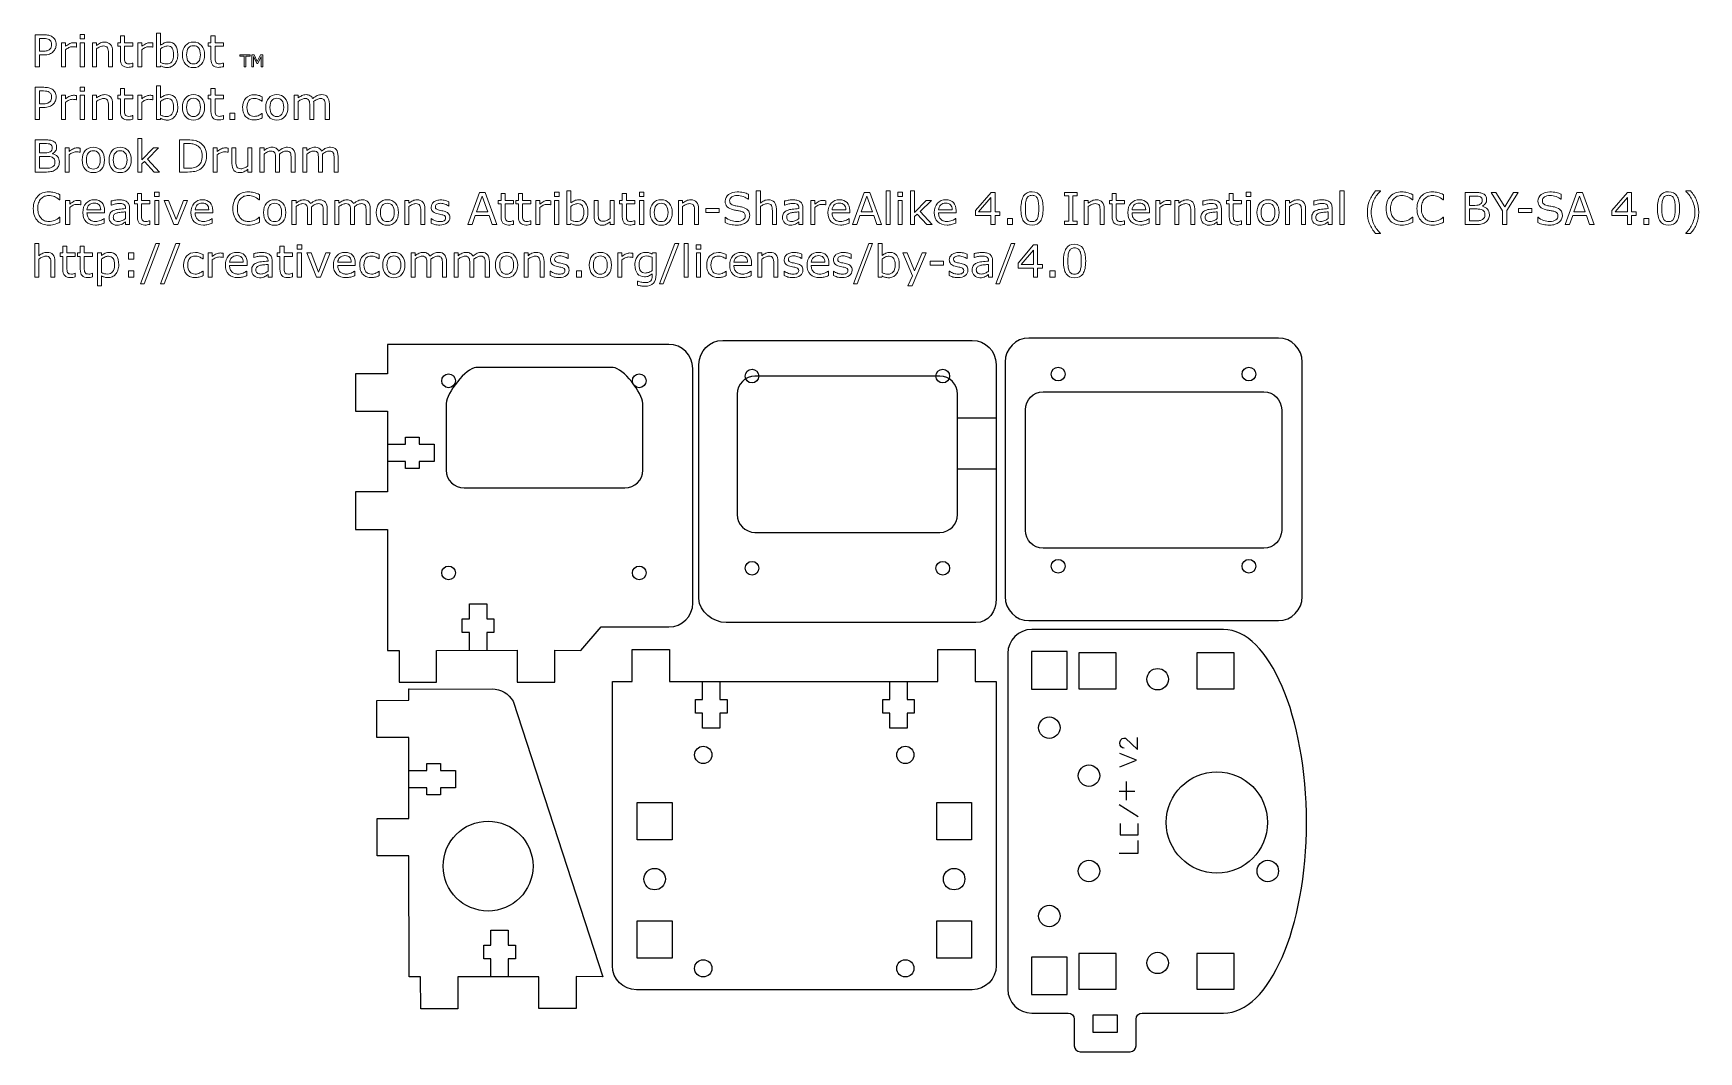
# Model space of a CAD drawing. Header units: inches. Extents: x -26 to 254, y 80 to 251.
import ezdxf

# ---------------------------------------------------------------- set-up
doc = ezdxf.new("R2010")
doc.units = ezdxf.units.IN
doc.header["$MEASUREMENT"] = 0
doc.layers.add('LAYER_1_0_0_0', color=7, linetype='Continuous')

# ---------------------------------------------------------------- blocks, each defined once
blk = doc.blocks.new('block 3')
at = {"layer": 'LAYER_1_0_0_0', "color": 1, "lineweight": 25}
blk.add_lwpolyline([(169.32, 90.51), (175.61, 90.51), (175.61, 96.5), (169.32, 96.5), (169.32, 90.51)], dxfattribs=at)
blk = doc.blocks.new('block 2')
at = {"layer": 'LAYER_1_0_0_0'}
blk.add_blockref('block 3', (0, 0), dxfattribs=at)
blk = doc.blocks.new('block 5')
at = {"layer": 'LAYER_1_0_0_0', "color": 1, "lineweight": 25}
blk.add_lwpolyline([(149.51, 90.5), (155.77, 90.5), (155.77, 96.49), (149.51, 96.49), (149.51, 90.5)], dxfattribs=at)
blk = doc.blocks.new('block 4')
at = {"layer": 'LAYER_1_0_0_0'}
blk.add_blockref('block 5', (0, 0), dxfattribs=at)
blk = doc.blocks.new('block 7')
at = {"layer": 'LAYER_1_0_0_0', "color": 1, "lineweight": 25}
blk.add_open_spline([(162.75, 96.7), (161.76, 96.7), (160.95, 95.89), (160.95, 94.9), (160.95, 93.9), (161.76, 93.1), (162.75, 93.1), (163.74, 93.1), (164.55, 93.9), (164.55, 94.9), (164.55, 95.89), (163.74, 96.7), (162.75, 96.7)], degree=3, knots=[0, 0, 0, 0, 1, 1, 1, 2, 2, 2, 3, 3, 3, 4, 4, 4, 4], dxfattribs=at)
blk = doc.blocks.new('block 6')
at = {"layer": 'LAYER_1_0_0_0'}
blk.add_blockref('block 7', (0, 0), dxfattribs=at)
blk = doc.blocks.new('block 9')
at = {"layer": 'LAYER_1_0_0_0', "color": 1, "lineweight": 25}
blk.add_lwpolyline([(169.32, 140.91), (175.61, 140.91), (175.61, 146.92), (169.32, 146.92), (169.32, 140.91)], dxfattribs=at)
blk = doc.blocks.new('block 8')
at = {"layer": 'LAYER_1_0_0_0'}
blk.add_blockref('block 9', (0, 0), dxfattribs=at)
blk = doc.blocks.new('block 11')
at = {"layer": 'LAYER_1_0_0_0', "color": 1, "lineweight": 25}
blk.add_lwpolyline([(149.51, 140.9), (155.77, 140.9), (155.77, 146.91), (149.51, 146.91), (149.51, 140.9)], dxfattribs=at)
blk = doc.blocks.new('block 10')
at = {"layer": 'LAYER_1_0_0_0'}
blk.add_blockref('block 11', (0, 0), dxfattribs=at)
blk = doc.blocks.new('block 13')
at = {"layer": 'LAYER_1_0_0_0', "color": 1, "lineweight": 25}
blk.add_open_spline([(162.75, 144.31), (161.76, 144.31), (160.95, 143.5), (160.95, 142.51), (160.95, 141.51), (161.76, 140.71), (162.75, 140.71), (163.74, 140.71), (164.55, 141.51), (164.55, 142.51), (164.55, 143.5), (163.74, 144.31), (162.75, 144.31)], degree=3, knots=[0, 0, 0, 0, 1, 1, 1, 2, 2, 2, 3, 3, 3, 4, 4, 4, 4], dxfattribs=at)
blk = doc.blocks.new('block 12')
at = {"layer": 'LAYER_1_0_0_0'}
blk.add_blockref('block 13', (0, 0), dxfattribs=at)
blk = doc.blocks.new('block 15')
at = {"layer": 'LAYER_1_0_0_0', "color": 1, "lineweight": 25}
blk.add_lwpolyline([(147.56, 140.85), (147.56, 147.15), (141.57, 147.15), (141.57, 140.85), (147.56, 140.85)], dxfattribs=at)
blk = doc.blocks.new('block 14')
at = {"layer": 'LAYER_1_0_0_0'}
blk.add_blockref('block 15', (0, 0), dxfattribs=at)
blk = doc.blocks.new('block 17')
at = {"layer": 'LAYER_1_0_0_0', "color": 1, "lineweight": 25}
blk.add_open_spline([(144.57, 136.17), (143.58, 136.17), (142.77, 135.36), (142.77, 134.37), (142.77, 133.37), (143.58, 132.57), (144.57, 132.57), (145.56, 132.57), (146.37, 133.37), (146.37, 134.37), (146.37, 135.36), (145.56, 136.17), (144.57, 136.17)], degree=3, knots=[0, 0, 0, 0, 1, 1, 1, 2, 2, 2, 3, 3, 3, 4, 4, 4, 4], dxfattribs=at)
blk = doc.blocks.new('block 16')
at = {"layer": 'LAYER_1_0_0_0'}
blk.add_blockref('block 17', (0, 0), dxfattribs=at)
blk = doc.blocks.new('block 19')
at = {"layer": 'LAYER_1_0_0_0', "color": 1, "lineweight": 25}
blk.add_lwpolyline([(147.57, 89.62), (147.57, 95.88), (141.57, 95.88), (141.57, 89.62), (147.57, 89.62)], dxfattribs=at)
blk = doc.blocks.new('block 18')
at = {"layer": 'LAYER_1_0_0_0'}
blk.add_blockref('block 19', (0, 0), dxfattribs=at)
blk = doc.blocks.new('block 21')
at = {"layer": 'LAYER_1_0_0_0', "color": 1, "lineweight": 25}
blk.add_open_spline([(144.57, 104.57), (143.58, 104.57), (142.77, 103.76), (142.77, 102.77), (142.77, 101.77), (143.58, 100.97), (144.57, 100.97), (145.56, 100.97), (146.37, 101.77), (146.37, 102.77), (146.37, 103.76), (145.56, 104.57), (144.57, 104.57)], degree=3, knots=[0, 0, 0, 0, 1, 1, 1, 2, 2, 2, 3, 3, 3, 4, 4, 4, 4], dxfattribs=at)
blk = doc.blocks.new('block 20')
at = {"layer": 'LAYER_1_0_0_0'}
blk.add_blockref('block 21', (0, 0), dxfattribs=at)
blk = doc.blocks.new('block 23')
at = {"layer": 'LAYER_1_0_0_0', "color": 1, "lineweight": 25}
blk.add_lwpolyline([(155.95, 86.2), (155.95, 83.2), (151.95, 83.2), (151.95, 86.2), (155.95, 86.2)], dxfattribs=at)
blk = doc.blocks.new('block 22')
at = {"layer": 'LAYER_1_0_0_0'}
blk.add_blockref('block 23', (0, 0), dxfattribs=at)
blk = doc.blocks.new('block 24')
at = {"layer": 'LAYER_1_0_0_0', "color": 1, "lineweight": 25}
blk.add_lwpolyline([(156.3, 113.3), (159.47, 113.3), (159.47, 115.42)], dxfattribs=at)
blk = doc.blocks.new('block 25')
at = {"layer": 'LAYER_1_0_0_0', "color": 1, "lineweight": 25}
blk.add_lwpolyline([(156.49, 118.27), (156.49, 116.42), (159.47, 116.42), (159.47, 118.27)], dxfattribs=at)
blk = doc.blocks.new('block 27')
at = {"layer": 'LAYER_1_0_0_0', "color": 1, "lineweight": 25}
blk.add_lwpolyline([(159.47, 119.4), (156.3, 121.44)], dxfattribs=at)
blk = doc.blocks.new('block 26')
at = {"layer": 'LAYER_1_0_0_0'}
blk.add_blockref('block 27', (0, 0), dxfattribs=at)
blk = doc.blocks.new('block 29')
at = {"layer": 'LAYER_1_0_0_0', "color": 1, "lineweight": 25}
blk.add_lwpolyline([(156.3, 123.71), (158.93, 123.71)], dxfattribs=at)
blk = doc.blocks.new('block 28')
at = {"layer": 'LAYER_1_0_0_0'}
blk.add_blockref('block 29', (0, 0), dxfattribs=at)
blk = doc.blocks.new('block 31')
at = {"layer": 'LAYER_1_0_0_0', "color": 1, "lineweight": 25}
blk.add_lwpolyline([(157.55, 122.19), (157.55, 125.34)], dxfattribs=at)
blk = doc.blocks.new('block 30')
at = {"layer": 'LAYER_1_0_0_0'}
blk.add_blockref('block 31', (0, 0), dxfattribs=at)
blk = doc.blocks.new('block 34')
at = {"layer": 'LAYER_1_0_0_0', "color": 1, "lineweight": 25}
blk.add_open_spline([(183.03, 110.32), (183.03, 111.31), (182.23, 112.12), (181.23, 112.12), (180.24, 112.12), (179.43, 111.31), (179.43, 110.32), (179.43, 109.32), (180.24, 108.52), (181.23, 108.52), (182.23, 108.52), (183.03, 109.32), (183.03, 110.32), (183.03, 110.32), (183.03, 110.32), (183.03, 110.32)], degree=3, knots=[0, 0, 0, 0, 1, 1, 1, 2, 2, 2, 3, 3, 3, 4, 4, 4, 5, 5, 5, 5], dxfattribs=at)
blk = doc.blocks.new('block 33')
at = {"layer": 'LAYER_1_0_0_0'}
blk.add_blockref('block 34', (0, 0), dxfattribs=at)
blk = doc.blocks.new('block 32')
at = {"layer": 'LAYER_1_0_0_0'}
blk.add_blockref('block 33', (0, 0), dxfattribs=at)
blk = doc.blocks.new('block 37')
at = {"layer": 'LAYER_1_0_0_0', "color": 1, "lineweight": 25}
blk.add_open_spline([(153.03, 110.32), (153.03, 111.31), (152.23, 112.12), (151.23, 112.12), (150.24, 112.12), (149.43, 111.31), (149.43, 110.32), (149.43, 109.32), (150.24, 108.52), (151.23, 108.52), (152.23, 108.52), (153.03, 109.32), (153.03, 110.32), (153.03, 110.32), (153.03, 110.32), (153.03, 110.32)], degree=3, knots=[0, 0, 0, 0, 1, 1, 1, 2, 2, 2, 3, 3, 3, 4, 4, 4, 5, 5, 5, 5], dxfattribs=at)
blk = doc.blocks.new('block 36')
at = {"layer": 'LAYER_1_0_0_0'}
blk.add_blockref('block 37', (0, 0), dxfattribs=at)
blk = doc.blocks.new('block 35')
at = {"layer": 'LAYER_1_0_0_0'}
blk.add_blockref('block 36', (0, 0), dxfattribs=at)
blk = doc.blocks.new('block 40')
at = {"layer": 'LAYER_1_0_0_0', "color": 1, "lineweight": 25}
blk.add_open_spline([(153.03, 126.32), (153.03, 127.31), (152.23, 128.12), (151.23, 128.12), (150.24, 128.12), (149.43, 127.31), (149.43, 126.32), (149.43, 125.32), (150.24, 124.52), (151.23, 124.52), (152.23, 124.52), (153.03, 125.32), (153.03, 126.32), (153.03, 126.32), (153.03, 126.32), (153.03, 126.32)], degree=3, knots=[0, 0, 0, 0, 1, 1, 1, 2, 2, 2, 3, 3, 3, 4, 4, 4, 5, 5, 5, 5], dxfattribs=at)
blk = doc.blocks.new('block 39')
at = {"layer": 'LAYER_1_0_0_0'}
blk.add_blockref('block 40', (0, 0), dxfattribs=at)
blk = doc.blocks.new('block 38')
at = {"layer": 'LAYER_1_0_0_0'}
blk.add_blockref('block 39', (0, 0), dxfattribs=at)
blk = doc.blocks.new('block 42')
at = {"layer": 'LAYER_1_0_0_0', "color": 7, "lineweight": 25}
blk.add_open_spline([(137.61, 146.73), (137.61, 146.73), (137.61, 146.83), (137.61, 146.83), (137.61, 149.05), (139.41, 150.85), (141.63, 150.85), (141.63, 150.85), (173.81, 150.85), (173.81, 150.85), (181.5, 150.85), (187.72, 136.15), (187.72, 118.47), (187.72, 100.78), (181.5, 86.47), (173.81, 86.47), (173.81, 86.47), (160.14, 86.47), (160.14, 86.47), (159.59, 86.47), (159.14, 86.02), (159.14, 85.47), (159.14, 85.47), (159.14, 81), (159.14, 81), (159.14, 80.45), (158.69, 80), (158.14, 80), (158.14, 80), (149.76, 80), (149.76, 80), (149.2, 80), (148.76, 80.45), (148.76, 81), (148.76, 81), (148.76, 85.47), (148.76, 85.47), (148.76, 86.02), (148.31, 86.47), (147.76, 86.47), (147.76, 86.47), (141.63, 86.47), (141.63, 86.47), (139.41, 86.47), (137.61, 88.27), (137.61, 90.49), (137.61, 90.49), (137.61, 146.73), (137.61, 146.73)], degree=3, knots=[0, 0, 0, 0, 1, 1, 1, 2, 2, 2, 3, 3, 3, 4, 4, 4, 5, 5, 5, 6, 6, 6, 7, 7, 7, 8, 8, 8, 9, 9, 9, 10, 10, 10, 11, 11, 11, 12, 12, 12, 13, 13, 13, 14, 14, 14, 15, 15, 15, 16, 16, 16, 16], dxfattribs=at)
blk = doc.blocks.new('block 41')
at = {"layer": 'LAYER_1_0_0_0'}
blk.add_blockref('block 42', (0, 0), dxfattribs=at)
blk = doc.blocks.new('block 44')
at = {"layer": 'LAYER_1_0_0_0', "color": 1, "lineweight": 25}
blk.add_lwpolyline([(125.69, 115.53), (125.69, 121.82), (131.54, 121.82), (131.54, 115.53), (125.69, 115.53)], dxfattribs=at)
blk = doc.blocks.new('block 43')
at = {"layer": 'LAYER_1_0_0_0'}
blk.add_blockref('block 44', (0, 0), dxfattribs=at)
blk = doc.blocks.new('block 46')
at = {"layer": 'LAYER_1_0_0_0', "color": 1, "lineweight": 25}
blk.add_lwpolyline([(125.68, 95.72), (125.68, 101.98), (131.53, 101.98), (131.53, 95.72), (125.68, 95.72)], dxfattribs=at)
blk = doc.blocks.new('block 45')
at = {"layer": 'LAYER_1_0_0_0'}
blk.add_blockref('block 46', (0, 0), dxfattribs=at)
blk = doc.blocks.new('block 48')
at = {"layer": 'LAYER_1_0_0_0', "color": 1, "lineweight": 25}
blk.add_open_spline([(128.61, 107.16), (129.6, 107.16), (130.41, 107.96), (130.41, 108.96), (130.41, 109.95), (129.6, 110.76), (128.61, 110.76), (127.61, 110.76), (126.81, 109.95), (126.81, 108.96), (126.81, 107.96), (127.61, 107.16), (128.61, 107.16)], degree=3, knots=[0, 0, 0, 0, 1, 1, 1, 2, 2, 2, 3, 3, 3, 4, 4, 4, 4], dxfattribs=at)
blk = doc.blocks.new('block 47')
at = {"layer": 'LAYER_1_0_0_0'}
blk.add_blockref('block 48', (0, 0), dxfattribs=at)
blk = doc.blocks.new('block 50')
at = {"layer": 'LAYER_1_0_0_0', "color": 1, "lineweight": 25}
blk.add_lwpolyline([(75.45, 115.53), (75.45, 121.82), (81.3, 121.82), (81.3, 115.53), (75.45, 115.53)], dxfattribs=at)
blk = doc.blocks.new('block 49')
at = {"layer": 'LAYER_1_0_0_0'}
blk.add_blockref('block 50', (0, 0), dxfattribs=at)
blk = doc.blocks.new('block 52')
at = {"layer": 'LAYER_1_0_0_0', "color": 1, "lineweight": 25}
blk.add_lwpolyline([(75.44, 95.72), (75.44, 101.98), (81.29, 101.98), (81.29, 95.72), (75.44, 95.72)], dxfattribs=at)
blk = doc.blocks.new('block 51')
at = {"layer": 'LAYER_1_0_0_0'}
blk.add_blockref('block 52', (0, 0), dxfattribs=at)
blk = doc.blocks.new('block 54')
at = {"layer": 'LAYER_1_0_0_0', "color": 1, "lineweight": 25}
blk.add_open_spline([(78.37, 107.16), (79.36, 107.16), (80.17, 107.96), (80.17, 108.96), (80.17, 109.95), (79.36, 110.76), (78.37, 110.76), (77.37, 110.76), (76.57, 109.95), (76.57, 108.96), (76.57, 107.96), (77.37, 107.16), (78.37, 107.16)], degree=3, knots=[0, 0, 0, 0, 1, 1, 1, 2, 2, 2, 3, 3, 3, 4, 4, 4, 4], dxfattribs=at)
blk = doc.blocks.new('block 53')
at = {"layer": 'LAYER_1_0_0_0'}
blk.add_blockref('block 54', (0, 0), dxfattribs=at)
blk = doc.blocks.new('block 56')
at = {"layer": 'LAYER_1_0_0_0', "color": 1, "lineweight": 25}
blk.add_open_spline([(86.52, 92.54), (87.32, 92.54), (87.97, 93.19), (87.97, 93.99), (87.97, 94.79), (87.32, 95.44), (86.52, 95.44), (85.72, 95.44), (85.07, 94.79), (85.07, 93.99), (85.07, 93.19), (85.72, 92.54), (86.52, 92.54)], degree=3, knots=[0, 0, 0, 0, 1, 1, 1, 2, 2, 2, 3, 3, 3, 4, 4, 4, 4], dxfattribs=at)
blk = doc.blocks.new('block 55')
at = {"layer": 'LAYER_1_0_0_0'}
blk.add_blockref('block 56', (0, 0), dxfattribs=at)
blk = doc.blocks.new('block 58')
at = {"layer": 'LAYER_1_0_0_0', "color": 1, "lineweight": 25}
blk.add_open_spline([(120.42, 92.54), (121.22, 92.54), (121.87, 93.19), (121.87, 93.99), (121.87, 94.79), (121.22, 95.44), (120.42, 95.44), (119.61, 95.44), (118.97, 94.79), (118.97, 93.99), (118.97, 93.19), (119.61, 92.54), (120.42, 92.54)], degree=3, knots=[0, 0, 0, 0, 1, 1, 1, 2, 2, 2, 3, 3, 3, 4, 4, 4, 4], dxfattribs=at)
blk = doc.blocks.new('block 57')
at = {"layer": 'LAYER_1_0_0_0'}
blk.add_blockref('block 58', (0, 0), dxfattribs=at)
blk = doc.blocks.new('block 61')
at = {"layer": 'LAYER_1_0_0_0', "color": 1, "lineweight": 25}
blk.add_open_spline([(86.52, 128.36), (87.32, 128.36), (87.97, 129.01), (87.97, 129.81), (87.97, 130.61), (87.32, 131.26), (86.52, 131.26), (85.72, 131.26), (85.07, 130.61), (85.07, 129.81), (85.07, 129.01), (85.72, 128.36), (86.52, 128.36)], degree=3, knots=[0, 0, 0, 0, 1, 1, 1, 2, 2, 2, 3, 3, 3, 4, 4, 4, 4], dxfattribs=at)
blk = doc.blocks.new('block 60')
at = {"layer": 'LAYER_1_0_0_0'}
blk.add_blockref('block 61', (0, 0), dxfattribs=at)
blk = doc.blocks.new('block 63')
at = {"layer": 'LAYER_1_0_0_0', "color": 1, "lineweight": 25}
blk.add_open_spline([(120.42, 128.36), (121.22, 128.36), (121.87, 129.01), (121.87, 129.81), (121.87, 130.61), (121.22, 131.26), (120.42, 131.26), (119.62, 131.26), (118.97, 130.61), (118.97, 129.81), (118.97, 129.01), (119.62, 128.36), (120.42, 128.36)], degree=3, knots=[0, 0, 0, 0, 1, 1, 1, 2, 2, 2, 3, 3, 3, 4, 4, 4, 4], dxfattribs=at)
blk = doc.blocks.new('block 62')
at = {"layer": 'LAYER_1_0_0_0'}
blk.add_blockref('block 63', (0, 0), dxfattribs=at)
blk = doc.blocks.new('block 59')
at = {"layer": 'LAYER_1_0_0_0'}
for name in ['block 60', 'block 62']:
    blk.add_blockref(name, (0, 0), dxfattribs=at)
blk = doc.blocks.new('block 66')
at = {"layer": 'LAYER_1_0_0_0', "color": 1, "lineweight": 25}
blk.add_open_spline([(57.96, 111.15), (57.96, 115.31), (54.58, 118.68), (50.42, 118.68), (46.26, 118.68), (42.88, 115.31), (42.88, 111.15), (42.88, 106.98), (46.26, 103.61), (50.42, 103.61), (54.58, 103.61), (57.96, 106.98), (57.96, 111.15), (57.96, 111.15), (57.96, 111.15), (57.96, 111.15)], degree=3, knots=[0, 0, 0, 0, 1, 1, 1, 2, 2, 2, 3, 3, 3, 4, 4, 4, 5, 5, 5, 5], dxfattribs=at)
blk = doc.blocks.new('block 65')
at = {"layer": 'LAYER_1_0_0_0'}
blk.add_blockref('block 66', (0, 0), dxfattribs=at)
blk = doc.blocks.new('block 64')
at = {"layer": 'LAYER_1_0_0_0'}
blk.add_blockref('block 65', (0, 0), dxfattribs=at)
blk = doc.blocks.new('block 68')
at = {"layer": 'LAYER_1_0_0_0', "color": 7, "lineweight": 25}
blk.add_open_spline([(37.15, 132.71), (37.15, 132.71), (37.15, 119.16), (37.15, 119.16), (37.15, 119.16), (31.79, 119.15), (31.79, 119.15), (31.79, 119.15), (31.79, 112.86), (31.79, 112.86), (31.8, 112.86), (37.15, 112.87), (37.15, 112.87), (37.15, 112.87), (37.17, 92.57), (37.17, 92.57), (37.17, 92.57), (39.11, 92.57), (39.11, 92.57), (39.11, 92.57), (39.12, 87.21), (39.12, 87.21), (39.12, 87.21), (45.37, 87.22), (45.37, 87.22), (45.37, 87.22), (45.37, 92.58), (45.37, 92.58), (45.37, 92.58), (45.37, 92.59), (45.37, 92.59), (45.37, 92.59), (58.92, 92.59), (58.92, 92.59), (58.92, 92.59), (58.93, 87.23), (58.93, 87.23), (58.93, 87.23), (65.22, 87.24), (65.22, 87.24), (65.22, 87.24), (65.21, 92.6), (65.21, 92.6), (65.21, 92.6), (69.65, 92.59), (69.65, 92.59), (69.65, 92.59), (54.61, 138.83), (54.61, 138.83), (53.88, 140.1), (52.54, 140.89), (51.08, 140.89), (51.08, 140.89), (37.16, 140.83), (37.16, 140.83), (37.16, 140.83), (37.16, 140.89), (37.16, 140.89), (37.16, 140.89), (37.15, 140.89), (37.15, 140.89), (37.15, 140.89), (37.15, 138.97), (37.15, 138.97), (37.15, 138.97), (31.77, 138.96), (31.77, 138.96), (31.77, 138.96), (31.77, 132.71), (31.77, 132.71), (31.77, 132.71), (37.15, 132.71), (37.15, 132.71)], degree=3, knots=[0, 0, 0, 0, 1, 1, 1, 2, 2, 2, 3, 3, 3, 4, 4, 4, 5, 5, 5, 6, 6, 6, 7, 7, 7, 8, 8, 8, 9, 9, 9, 10, 10, 10, 11, 11, 11, 12, 12, 12, 13, 13, 13, 14, 14, 14, 15, 15, 15, 16, 16, 16, 17, 17, 17, 18, 18, 18, 19, 19, 19, 20, 20, 20, 21, 21, 21, 22, 22, 22, 23, 23, 23, 24, 24, 24, 24], dxfattribs=at)
blk = doc.blocks.new('block 67')
at = {"layer": 'LAYER_1_0_0_0'}
blk.add_blockref('block 68', (0, 0), dxfattribs=at)
blk = doc.blocks.new('block 69')
at = {"layer": 'LAYER_1_0_0_0', "color": 1, "lineweight": 25}
blk.add_open_spline([(76.94, 192.58), (76.94, 193.22), (76.43, 193.73), (75.79, 193.73), (75.16, 193.73), (74.64, 193.22), (74.64, 192.58), (74.64, 191.95), (75.16, 191.43), (75.79, 191.43), (76.43, 191.43), (76.94, 191.95), (76.94, 192.58), (76.94, 192.58), (76.94, 192.58), (76.94, 192.58)], degree=3, knots=[0, 0, 0, 0, 1, 1, 1, 2, 2, 2, 3, 3, 3, 4, 4, 4, 5, 5, 5, 5], dxfattribs=at)
blk = doc.blocks.new('block 70')
at = {"layer": 'LAYER_1_0_0_0', "color": 1, "lineweight": 25}
blk.add_open_spline([(44.94, 192.58), (44.94, 193.22), (44.43, 193.73), (43.79, 193.73), (43.16, 193.73), (42.64, 193.22), (42.64, 192.58), (42.64, 191.95), (43.16, 191.43), (43.79, 191.43), (44.43, 191.43), (44.94, 191.95), (44.94, 192.58), (44.94, 192.58), (44.94, 192.58), (44.94, 192.58)], degree=3, knots=[0, 0, 0, 0, 1, 1, 1, 2, 2, 2, 3, 3, 3, 4, 4, 4, 5, 5, 5, 5], dxfattribs=at)
blk = doc.blocks.new('block 71')
at = {"layer": 'LAYER_1_0_0_0', "color": 1, "lineweight": 25}
blk.add_open_spline([(44.94, 160.34), (44.94, 160.97), (44.43, 161.49), (43.79, 161.49), (43.16, 161.49), (42.64, 160.97), (42.64, 160.34), (42.64, 159.7), (43.16, 159.19), (43.79, 159.19), (44.43, 159.19), (44.94, 159.7), (44.94, 160.34), (44.94, 160.34), (44.94, 160.34), (44.94, 160.34)], degree=3, knots=[0, 0, 0, 0, 1, 1, 1, 2, 2, 2, 3, 3, 3, 4, 4, 4, 5, 5, 5, 5], dxfattribs=at)
blk = doc.blocks.new('block 72')
at = {"layer": 'LAYER_1_0_0_0', "color": 1, "lineweight": 25}
blk.add_open_spline([(76.94, 160.34), (76.94, 160.97), (76.43, 161.49), (75.79, 161.49), (75.16, 161.49), (74.64, 160.97), (74.64, 160.34), (74.64, 159.7), (75.16, 159.19), (75.79, 159.19), (76.43, 159.19), (76.94, 159.7), (76.94, 160.34), (76.94, 160.34), (76.94, 160.34), (76.94, 160.34)], degree=3, knots=[0, 0, 0, 0, 1, 1, 1, 2, 2, 2, 3, 3, 3, 4, 4, 4, 5, 5, 5, 5], dxfattribs=at)
blk = doc.blocks.new('block 73')
at = {"layer": 'LAYER_1_0_0_0', "color": 1, "lineweight": 25}
blk.add_open_spline([(46.39, 174.6), (44.73, 174.6), (43.39, 175.94), (43.39, 177.6), (43.39, 177.6), (43.39, 188.8), (43.39, 188.8), (43.39, 190.45), (46.73, 194.8), (48.39, 194.8), (48.39, 194.8), (71.39, 194.8), (71.39, 194.8), (73.05, 194.8), (76.39, 190.45), (76.39, 188.8), (76.39, 188.8), (76.39, 177.6), (76.39, 177.6), (76.39, 175.94), (75.05, 174.6), (73.39, 174.6), (73.39, 174.6), (46.39, 174.6), (46.39, 174.6)], degree=3, knots=[0, 0, 0, 0, 1, 1, 1, 2, 2, 2, 3, 3, 3, 4, 4, 4, 5, 5, 5, 6, 6, 6, 7, 7, 7, 8, 8, 8, 8], dxfattribs=at)
blk = doc.blocks.new('block 74')
at = {"layer": 'LAYER_1_0_0_0', "color": 1, "lineweight": 25}
blk.add_open_spline([(181.19, 118.47), (181.19, 123.16), (177.39, 126.97), (172.69, 126.97), (168, 126.97), (164.19, 123.16), (164.19, 118.47), (164.19, 113.77), (168, 109.97), (172.69, 109.97), (177.39, 109.97), (181.19, 113.77), (181.19, 118.47), (181.19, 118.47), (181.19, 118.47), (181.19, 118.47)], degree=3, knots=[0, 0, 0, 0, 1, 1, 1, 2, 2, 2, 3, 3, 3, 4, 4, 4, 5, 5, 5, 5], dxfattribs=at)
blk = doc.blocks.new('block 75')
at = {"layer": 'LAYER_1_0_0_0', "color": 1, "lineweight": 25}
blk.add_open_spline([(95.2, 193.35), (95.2, 193.35), (126.2, 193.35), (126.2, 193.35), (127.86, 193.35), (129.2, 192.01), (129.2, 190.35), (129.2, 190.35), (129.2, 170.15), (129.2, 170.15), (129.2, 168.49), (127.86, 167.15), (126.2, 167.15), (126.2, 167.15), (95.2, 167.15), (95.2, 167.15), (93.54, 167.15), (92.2, 168.49), (92.2, 170.15), (92.2, 170.15), (92.2, 190.35), (92.2, 190.35), (92.2, 192.01), (93.54, 193.35), (95.2, 193.35)], degree=3, knots=[0, 0, 0, 0, 1, 1, 1, 2, 2, 2, 3, 3, 3, 4, 4, 4, 5, 5, 5, 6, 6, 6, 7, 7, 7, 8, 8, 8, 8], dxfattribs=at)
blk = doc.blocks.new('block 77')
at = {"layer": 'LAYER_1_0_0_0', "color": 1, "lineweight": 25}
blk.add_open_spline([(140.56, 167.49), (140.56, 165.83), (141.91, 164.49), (143.56, 164.49), (143.56, 164.49), (180.56, 164.49), (180.56, 164.49), (182.22, 164.49), (183.56, 165.83), (183.56, 167.49), (183.56, 167.49), (183.56, 187.73), (183.56, 187.73), (183.56, 189.38), (182.22, 190.73), (180.56, 190.73), (180.56, 190.73), (143.56, 190.73), (143.56, 190.73), (141.91, 190.73), (140.56, 189.38), (140.56, 187.73), (140.56, 187.73), (140.56, 167.49), (140.56, 167.49)], degree=3, knots=[0, 0, 0, 0, 1, 1, 1, 2, 2, 2, 3, 3, 3, 4, 4, 4, 5, 5, 5, 6, 6, 6, 7, 7, 7, 8, 8, 8, 8], dxfattribs=at)
blk = doc.blocks.new('block 76')
at = {"layer": 'LAYER_1_0_0_0'}
blk.add_blockref('block 77', (0, 0), dxfattribs=at)
blk = doc.blocks.new('block 78')
at = {"layer": 'LAYER_1_0_0_0', "color": 1, "lineweight": 25}
blk.add_open_spline([(127.85, 161.13), (127.85, 161.76), (127.33, 162.28), (126.7, 162.28), (126.06, 162.28), (125.55, 161.76), (125.55, 161.13), (125.55, 160.49), (126.06, 159.98), (126.7, 159.98), (127.33, 159.98), (127.85, 160.49), (127.85, 161.13), (127.85, 161.13), (127.85, 161.13), (127.85, 161.13)], degree=3, knots=[0, 0, 0, 0, 1, 1, 1, 2, 2, 2, 3, 3, 3, 4, 4, 4, 5, 5, 5, 5], dxfattribs=at)
blk = doc.blocks.new('block 79')
at = {"layer": 'LAYER_1_0_0_0', "color": 1, "lineweight": 25}
blk.add_open_spline([(95.85, 161.13), (95.85, 161.76), (95.34, 162.28), (94.7, 162.28), (94.06, 162.28), (93.55, 161.76), (93.55, 161.13), (93.55, 160.49), (94.06, 159.98), (94.7, 159.98), (95.34, 159.98), (95.85, 160.49), (95.85, 161.13), (95.85, 161.13), (95.85, 161.13), (95.85, 161.13)], degree=3, knots=[0, 0, 0, 0, 1, 1, 1, 2, 2, 2, 3, 3, 3, 4, 4, 4, 5, 5, 5, 5], dxfattribs=at)
blk = doc.blocks.new('block 80')
at = {"layer": 'LAYER_1_0_0_0', "color": 1, "lineweight": 25}
blk.add_open_spline([(95.85, 193.37), (95.85, 194.01), (95.33, 194.52), (94.7, 194.52), (94.06, 194.52), (93.55, 194.01), (93.55, 193.37), (93.55, 192.74), (94.06, 192.22), (94.7, 192.22), (95.33, 192.22), (95.85, 192.74), (95.85, 193.37), (95.85, 193.37), (95.85, 193.37), (95.85, 193.37)], degree=3, knots=[0, 0, 0, 0, 1, 1, 1, 2, 2, 2, 3, 3, 3, 4, 4, 4, 5, 5, 5, 5], dxfattribs=at)
blk = doc.blocks.new('block 81')
at = {"layer": 'LAYER_1_0_0_0', "color": 1, "lineweight": 25}
blk.add_open_spline([(127.85, 193.37), (127.85, 194.01), (127.33, 194.52), (126.7, 194.52), (126.06, 194.52), (125.55, 194.01), (125.55, 193.37), (125.55, 192.74), (126.06, 192.22), (126.7, 192.22), (127.33, 192.22), (127.85, 192.74), (127.85, 193.37), (127.85, 193.37), (127.85, 193.37), (127.85, 193.37)], degree=3, knots=[0, 0, 0, 0, 1, 1, 1, 2, 2, 2, 3, 3, 3, 4, 4, 4, 5, 5, 5, 5], dxfattribs=at)
blk = doc.blocks.new('block 82')
at = {"layer": 'LAYER_1_0_0_0', "color": 1, "lineweight": 25}
blk.add_open_spline([(179.21, 161.46), (179.21, 162.1), (178.7, 162.61), (178.06, 162.61), (177.43, 162.61), (176.91, 162.1), (176.91, 161.46), (176.91, 160.83), (177.43, 160.31), (178.06, 160.31), (178.7, 160.31), (179.21, 160.83), (179.21, 161.46), (179.21, 161.46), (179.21, 161.46), (179.21, 161.46)], degree=3, knots=[0, 0, 0, 0, 1, 1, 1, 2, 2, 2, 3, 3, 3, 4, 4, 4, 5, 5, 5, 5], dxfattribs=at)
blk = doc.blocks.new('block 83')
at = {"layer": 'LAYER_1_0_0_0', "color": 1, "lineweight": 25}
blk.add_open_spline([(147.21, 161.46), (147.21, 162.1), (146.7, 162.61), (146.06, 162.61), (145.43, 162.61), (144.91, 162.1), (144.91, 161.46), (144.91, 160.83), (145.43, 160.31), (146.06, 160.31), (146.7, 160.31), (147.21, 160.83), (147.21, 161.46), (147.21, 161.46), (147.21, 161.46), (147.21, 161.46)], degree=3, knots=[0, 0, 0, 0, 1, 1, 1, 2, 2, 2, 3, 3, 3, 4, 4, 4, 5, 5, 5, 5], dxfattribs=at)
blk = doc.blocks.new('block 84')
at = {"layer": 'LAYER_1_0_0_0', "color": 1, "lineweight": 25}
blk.add_open_spline([(147.21, 193.71), (147.21, 194.34), (146.7, 194.86), (146.06, 194.86), (145.43, 194.86), (144.91, 194.34), (144.91, 193.71), (144.91, 193.07), (145.43, 192.56), (146.06, 192.56), (146.7, 192.56), (147.21, 193.07), (147.21, 193.71), (147.21, 193.71), (147.21, 193.71), (147.21, 193.71)], degree=3, knots=[0, 0, 0, 0, 1, 1, 1, 2, 2, 2, 3, 3, 3, 4, 4, 4, 5, 5, 5, 5], dxfattribs=at)
blk = doc.blocks.new('block 85')
at = {"layer": 'LAYER_1_0_0_0', "color": 1, "lineweight": 25}
blk.add_open_spline([(179.21, 193.71), (179.21, 194.34), (178.7, 194.86), (178.06, 194.86), (177.43, 194.86), (176.91, 194.34), (176.91, 193.71), (176.91, 193.07), (177.43, 192.56), (178.06, 192.56), (178.7, 192.56), (179.21, 193.07), (179.21, 193.71), (179.21, 193.71), (179.21, 193.71), (179.21, 193.71)], degree=3, knots=[0, 0, 0, 0, 1, 1, 1, 2, 2, 2, 3, 3, 3, 4, 4, 4, 5, 5, 5, 5], dxfattribs=at)
blk = doc.blocks.new('block 86')
at = {"layer": 'LAYER_1_0_0_0', "color": 1, "lineweight": 25}
blk.add_lwpolyline([(129.2, 186.36), (135.65, 186.36)], dxfattribs=at)
blk = doc.blocks.new('block 87')
at = {"layer": 'LAYER_1_0_0_0', "color": 1, "lineweight": 25}
blk.add_lwpolyline([(129.2, 177.82), (135.65, 177.82)], dxfattribs=at)
blk = doc.blocks.new('block 88')
at = {"layer": 'LAYER_1_0_0_0', "color": 7, "lineweight": 25}
blk.add_open_spline([(90.38, 152.02), (90.38, 152.02), (132.23, 152.02), (132.23, 152.02), (134.44, 152.02), (135.65, 153.83), (135.65, 156.05), (135.65, 156.05), (135.65, 195.33), (135.65, 195.33), (135.65, 197.56), (133.86, 199.36), (131.65, 199.36), (131.65, 199.36), (89.8, 199.36), (89.8, 199.36), (87.59, 199.36), (85.8, 197.56), (85.8, 195.33), (85.8, 195.33), (85.8, 156.05), (85.8, 156.05), (85.8, 153.83), (88.17, 152.02), (90.38, 152.02)], degree=3, knots=[0, 0, 0, 0, 1, 1, 1, 2, 2, 2, 3, 3, 3, 4, 4, 4, 5, 5, 5, 6, 6, 6, 7, 7, 7, 8, 8, 8, 8], dxfattribs=at)
blk = doc.blocks.new('block 89')
at = {"layer": 'LAYER_1_0_0_0', "color": 250, "lineweight": 25}
blk.add_lwpolyline([(156.41, 127.81), (159.18, 128.91), (156.41, 130.02)], dxfattribs=at)
blk = doc.blocks.new('block 91')
at = {"layer": 'LAYER_1_0_0_0', "color": 250, "lineweight": 25}
blk.add_open_spline([(157.15, 130.95), (156.74, 130.95), (156.41, 131.31), (156.41, 131.76), (156.41, 132.21), (156.67, 132.61), (157.07, 132.61), (157.07, 132.61), (157.35, 132.61), (157.35, 132.61), (157.35, 132.61), (159.36, 130.71), (159.36, 130.71), (159.36, 130.71), (159.36, 132.73), (159.36, 132.73)], degree=3, knots=[0, 0, 0, 0, 1, 1, 1, 2, 2, 2, 3, 3, 3, 4, 4, 4, 5, 5, 5, 5], dxfattribs=at)
blk = doc.blocks.new('block 90')
at = {"layer": 'LAYER_1_0_0_0'}
blk.add_blockref('block 91', (0, 0), dxfattribs=at)
blk = doc.blocks.new('block 92')
at = {"layer": 'LAYER_1_0_0_0', "color": 7, "lineweight": 25}
blk.add_open_spline([(183.02, 199.75), (185.23, 199.75), (187.02, 197.94), (187.02, 195.72), (187.02, 195.72), (187.02, 156.39), (187.02, 156.39), (187.02, 154.16), (185.23, 152.35), (183.02, 152.35), (183.02, 152.35), (141.16, 152.35), (141.16, 152.35), (138.95, 152.35), (137.16, 154.16), (137.16, 156.39), (137.16, 156.39), (137.16, 195.72), (137.16, 195.72), (137.16, 197.94), (138.95, 199.75), (141.16, 199.75), (141.16, 199.75), (183.02, 199.75), (183.02, 199.75)], degree=3, knots=[0, 0, 0, 0, 1, 1, 1, 2, 2, 2, 3, 3, 3, 4, 4, 4, 5, 5, 5, 6, 6, 6, 7, 7, 7, 8, 8, 8, 8], dxfattribs=at)
blk = doc.blocks.new('block 93')
at = {"layer": 'LAYER_1_0_0_0', "color": 7, "lineweight": 25}
blk.add_open_spline([(80.88, 142.12), (80.88, 142.12), (80.88, 147.48), (80.88, 147.48), (80.88, 147.48), (74.62, 147.48), (74.62, 147.48), (74.62, 147.48), (74.62, 142.12), (74.62, 142.12), (74.62, 142.12), (71.28, 142.12), (71.28, 142.12), (71.28, 142.12), (71.28, 94.42), (71.28, 94.42), (71.28, 92.2), (73.08, 90.4), (75.3, 90.4), (75.3, 90.4), (131.64, 90.4), (131.64, 90.4), (133.86, 90.4), (135.66, 92.2), (135.66, 94.42), (135.66, 94.42), (135.66, 142.12), (135.66, 142.12), (135.66, 142.12), (132.15, 142.12), (132.15, 142.12), (132.15, 142.12), (132.15, 147.47), (132.15, 147.47), (132.15, 147.47), (125.85, 147.47), (125.85, 147.47), (125.85, 147.48), (125.85, 142.12), (125.85, 142.12), (125.85, 142.12), (80.88, 142.12), (80.88, 142.12)], degree=3, knots=[0, 0, 0, 0, 1, 1, 1, 2, 2, 2, 3, 3, 3, 4, 4, 4, 5, 5, 5, 6, 6, 6, 7, 7, 7, 8, 8, 8, 9, 9, 9, 10, 10, 10, 11, 11, 11, 12, 12, 12, 13, 13, 13, 14, 14, 14, 14], dxfattribs=at)
blk = doc.blocks.new('block 94')
at = {"layer": 'LAYER_1_0_0_0', "color": 7, "lineweight": 25}
blk.add_open_spline([(33.55, 187.49), (33.55, 187.49), (28.19, 187.49), (28.19, 187.49), (28.19, 187.49), (28.18, 193.74), (28.18, 193.74), (28.18, 193.74), (33.54, 193.75), (33.54, 193.75), (33.54, 193.75), (33.53, 198.67), (33.53, 198.67), (33.53, 198.67), (33.53, 198.69), (33.53, 198.69), (33.53, 198.69), (80.75, 198.69), (80.75, 198.69), (80.75, 198.69), (80.75, 198.67), (80.75, 198.67), (80.75, 198.67), (80.75, 198.69), (80.75, 198.69), (82.95, 198.69), (84.75, 196.89), (84.75, 194.66), (84.75, 194.66), (84.75, 155.29), (84.75, 155.29), (84.75, 155.29), (84.78, 155.29), (84.78, 155.29), (84.78, 153.08), (82.97, 151.29), (80.75, 151.29), (80.75, 151.29), (69.42, 151.29), (69.42, 151.29), (69.42, 151.29), (66.01, 147.35), (66.01, 147.35), (66.01, 147.35), (61.61, 147.36), (61.61, 147.36), (61.61, 147.36), (61.61, 142.01), (61.61, 142.01), (61.61, 142.01), (61.61, 142), (61.61, 142), (61.61, 142), (55.32, 142), (55.32, 142), (55.32, 142), (55.32, 147.36), (55.32, 147.36), (55.32, 147.36), (41.76, 147.35), (41.76, 147.35), (41.76, 147.35), (41.77, 141.99), (41.77, 141.99), (41.77, 141.99), (35.51, 141.99), (35.51, 141.99), (35.51, 141.99), (35.51, 147.35), (35.51, 147.35), (35.51, 147.35), (33.55, 147.35), (33.55, 147.35), (33.55, 147.35), (33.55, 167.64), (33.55, 167.64), (33.55, 167.64), (28.2, 167.64), (28.2, 167.64), (28.2, 167.64), (28.19, 173.93), (28.19, 173.93), (28.19, 173.93), (33.55, 173.94), (33.55, 173.94), (33.55, 173.94), (33.55, 187.49), (33.55, 187.49)], degree=3, knots=[0, 0, 0, 0, 1, 1, 1, 2, 2, 2, 3, 3, 3, 4, 4, 4, 5, 5, 5, 6, 6, 6, 7, 7, 7, 8, 8, 8, 9, 9, 9, 10, 10, 10, 11, 11, 11, 12, 12, 12, 13, 13, 13, 14, 14, 14, 15, 15, 15, 16, 16, 16, 17, 17, 17, 18, 18, 18, 19, 19, 19, 20, 20, 20, 21, 21, 21, 22, 22, 22, 23, 23, 23, 24, 24, 24, 25, 25, 25, 26, 26, 26, 27, 27, 27, 28, 28, 28, 29, 29, 29, 29], dxfattribs=at)
blk = doc.blocks.new('block 95')
at = {"layer": 'LAYER_1_0_0_0', "color": 1, "lineweight": 25}
blk.add_lwpolyline([(37.15, 127.18), (40.16, 127.18), (40.16, 128.38), (42.46, 128.38), (42.46, 127.18), (44.96, 127.18), (44.96, 124.28), (42.46, 124.28), (42.46, 123.08), (40.16, 123.08), (40.16, 124.28), (37.15, 124.28)], dxfattribs=at)
blk = doc.blocks.new('block 96')
at = {"layer": 'LAYER_1_0_0_0', "color": 1, "lineweight": 25}
blk.add_lwpolyline([(50.89, 92.59), (50.89, 95.59), (49.69, 95.59), (49.69, 97.9), (50.89, 97.9), (50.89, 100.4), (53.8, 100.4), (53.8, 97.9), (55, 97.9), (55, 95.59), (53.8, 95.59), (53.8, 92.59)], dxfattribs=at)
blk = doc.blocks.new('block 97')
at = {"layer": 'LAYER_1_0_0_0', "color": 1, "lineweight": 25}
blk.add_lwpolyline([(47.29, 147.36), (47.29, 150.36), (46.09, 150.36), (46.09, 152.66), (47.29, 152.66), (47.29, 155.16), (50.19, 155.16), (50.19, 152.66), (51.39, 152.66), (51.39, 150.36), (50.19, 150.36), (50.19, 147.36)], dxfattribs=at)
blk = doc.blocks.new('block 98')
at = {"layer": 'LAYER_1_0_0_0', "color": 1, "lineweight": 25}
blk.add_lwpolyline([(33.55, 181.95), (36.56, 181.95), (36.56, 183.15), (38.86, 183.15), (38.86, 181.95), (41.36, 181.95), (41.36, 179.05), (38.86, 179.05), (38.86, 177.85), (36.56, 177.85), (36.56, 179.05), (33.55, 179.05)], dxfattribs=at)
blk = doc.blocks.new('block 99')
at = {"layer": 'LAYER_1_0_0_0', "color": 1, "lineweight": 25}
blk.add_lwpolyline([(89.31, 142.12), (89.31, 139.12), (90.51, 139.12), (90.51, 136.81), (89.31, 136.81), (89.31, 134.31), (86.41, 134.31), (86.41, 136.81), (85.21, 136.81), (85.21, 139.12), (86.41, 139.12), (86.41, 142.12)], dxfattribs=at)
blk = doc.blocks.new('block 100')
at = {"layer": 'LAYER_1_0_0_0', "color": 1, "lineweight": 25}
blk.add_lwpolyline([(120.73, 142.12), (120.73, 139.12), (121.93, 139.12), (121.93, 136.81), (120.73, 136.81), (120.73, 134.31), (117.83, 134.31), (117.83, 136.81), (116.63, 136.81), (116.63, 139.12), (117.83, 139.12), (117.83, 142.12)], dxfattribs=at)
blk = doc.blocks.new('block 101')
at = {"layer": 'LAYER_1_0_0_0', "color": 7, "lineweight": 5}
for points in [[(-17.26, 249.98), (-18.03, 249.98), (-18.03, 250.69), (-17.26, 250.69), (-17.26, 249.98)], [(-17.31, 245.26), (-17.99, 245.26), (-17.99, 249.31), (-17.31, 249.31), (-17.31, 245.26)], [(10.52, 247.07), (9.78, 247.07), (9.78, 245.26), (9.51, 245.26), (9.51, 247.07), (8.78, 247.07), (8.78, 247.31), (10.52, 247.31), (10.52, 247.07)], [(12.62, 245.26), (12.34, 245.26), (12.34, 247.03), (11.77, 245.83), (11.61, 245.83), (11.04, 247.03), (11.04, 245.26), (10.79, 245.26), (10.79, 247.31), (11.16, 247.31), (11.71, 246.17), (12.24, 247.31), (12.62, 247.31), (12.62, 245.26)], [(-17.26, 241.16), (-18.03, 241.16), (-18.03, 241.87), (-17.26, 241.87), (-17.26, 241.16)], [(-17.31, 236.44), (-17.99, 236.44), (-17.99, 240.49), (-17.31, 240.49), (-17.31, 236.44)], [(7.95, 236.44), (7.09, 236.44), (7.09, 237.48), (7.95, 237.48), (7.95, 236.44)], [(-4.72, 227.62), (-5.62, 227.62), (-7.24, 229.39), (-7.68, 228.98), (-7.68, 227.62), (-8.36, 227.62), (-8.36, 233.26), (-7.68, 233.26), (-7.68, 229.66), (-5.72, 231.67), (-4.85, 231.67), (-6.73, 229.8), (-4.72, 227.62)], [(-4.78, 223.52), (-5.55, 223.52), (-5.55, 224.23), (-4.78, 224.23), (-4.78, 223.52)], [(51.88, 218.8), (51.12, 218.8), (50.6, 220.3), (48.27, 220.3), (47.75, 218.8), (47.02, 218.8), (48.98, 224.2), (49.93, 224.2), (51.88, 218.8)], [(50.37, 220.92), (49.44, 223.56), (48.49, 220.92), (50.37, 220.92)], [(62.32, 223.52), (61.54, 223.52), (61.54, 224.23), (62.32, 224.23), (62.32, 223.52)], [(76.57, 223.52), (75.8, 223.52), (75.8, 224.23), (76.57, 224.23), (76.57, 223.52)], [(116.42, 218.8), (115.66, 218.8), (115.13, 220.3), (112.81, 220.3), (112.28, 218.8), (111.56, 218.8), (113.51, 224.2), (114.46, 224.2), (116.42, 218.8)], [(114.91, 220.92), (113.97, 223.56), (113.03, 220.92), (114.91, 220.92)], [(117.88, 218.8), (117.19, 218.8), (117.19, 224.44), (117.88, 224.44), (117.88, 218.8)], [(119.95, 223.52), (119.18, 223.52), (119.18, 224.23), (119.95, 224.23), (119.95, 223.52)], [(124.93, 218.8), (124.03, 218.8), (122.4, 220.57), (121.96, 220.16), (121.96, 218.8), (121.28, 218.8), (121.28, 224.44), (121.96, 224.44), (121.96, 220.84), (123.92, 222.85), (124.8, 222.85), (122.91, 220.98), (124.93, 218.8)], [(136.27, 220.33), (135.47, 220.33), (135.47, 218.8), (134.77, 218.8), (134.77, 220.33), (132.19, 220.33), (132.19, 221.16), (134.8, 224.2), (135.47, 224.2), (135.47, 220.91), (136.27, 220.91), (136.27, 220.33)], [(149.26, 218.8), (147.13, 218.8), (147.13, 219.36), (147.84, 219.36), (147.84, 223.64), (147.13, 223.64), (147.13, 224.2), (149.26, 224.2), (149.26, 223.64), (148.55, 223.64), (148.55, 219.36), (149.26, 219.36), (149.26, 218.8)], [(178.39, 223.52), (177.62, 223.52), (177.62, 224.23), (178.39, 224.23), (178.39, 223.52)], [(194.02, 218.8), (193.33, 218.8), (193.33, 224.44), (194.02, 224.44), (194.02, 218.8)], [(223.23, 224.2), (221.34, 221.17), (221.34, 218.8), (220.62, 218.8), (220.62, 221.09), (218.71, 224.2), (219.5, 224.2), (220.98, 221.78), (222.46, 224.2), (223.23, 224.2)], [(235.99, 218.8), (235.22, 218.8), (234.7, 220.3), (232.38, 220.3), (231.85, 218.8), (231.12, 218.8), (233.08, 224.2), (234.03, 224.2), (235.99, 218.8)], [(234.48, 220.92), (233.54, 223.56), (232.6, 220.92), (234.48, 220.92)], [(243.05, 220.33), (242.24, 220.33), (242.24, 218.8), (241.55, 218.8), (241.55, 220.33), (238.97, 220.33), (238.97, 221.16), (241.58, 224.2), (242.24, 224.2), (242.24, 220.91), (243.05, 220.91), (243.05, 220.33)], [(-4.82, 218.8), (-5.5, 218.8), (-5.5, 222.85), (-4.82, 222.85), (-4.82, 218.8)], [(0.02, 222.85), (-1.61, 218.8), (-2.3, 218.8), (-3.92, 222.85), (-3.19, 222.85), (-1.93, 219.63), (-0.69, 222.85), (0.02, 222.85)], [(62.27, 218.8), (61.59, 218.8), (61.59, 222.85), (62.27, 222.85), (62.27, 218.8)], [(76.53, 218.8), (75.84, 218.8), (75.84, 222.85), (76.53, 222.85), (76.53, 218.8)], [(89.2, 220.83), (86.94, 220.83), (86.94, 221.48), (89.2, 221.48), (89.2, 220.83)], [(119.91, 218.8), (119.23, 218.8), (119.23, 222.85), (119.91, 222.85), (119.91, 218.8)], [(134.77, 220.91), (134.77, 223.32), (132.71, 220.91), (134.77, 220.91)], [(178.35, 218.8), (177.67, 218.8), (177.67, 222.85), (178.35, 222.85), (178.35, 218.8)], [(225.55, 220.83), (223.29, 220.83), (223.29, 221.48), (225.55, 221.48), (225.55, 220.83)], [(241.55, 220.91), (241.55, 223.32), (239.48, 220.91), (241.55, 220.91)], [(138.4, 218.8), (137.54, 218.8), (137.54, 219.84), (138.4, 219.84), (138.4, 218.8)], [(245.18, 218.8), (244.32, 218.8), (244.32, 219.84), (245.18, 219.84), (245.18, 218.8)], [(-4.68, 215.62), (-7.27, 208.88), (-7.9, 208.88), (-5.31, 215.62), (-4.68, 215.62)], [(-1.31, 215.62), (-3.91, 208.88), (-4.53, 208.88), (-1.95, 215.62), (-1.31, 215.62)], [(19.15, 214.7), (18.37, 214.7), (18.37, 215.41), (19.15, 215.41), (19.15, 214.7)], [(82.4, 215.62), (79.81, 208.88), (79.18, 208.88), (81.76, 215.62), (82.4, 215.62)], [(84.01, 209.99), (83.33, 209.99), (83.33, 215.62), (84.01, 215.62), (84.01, 209.99)], [(86.09, 214.7), (85.32, 214.7), (85.32, 215.41), (86.09, 215.41), (86.09, 214.7)], [(114.92, 215.62), (112.33, 208.88), (111.7, 208.88), (114.29, 215.62), (114.92, 215.62)], [(138.8, 215.62), (136.2, 208.88), (135.58, 208.88), (138.16, 215.62), (138.8, 215.62)], [(143.41, 211.51), (142.6, 211.51), (142.6, 209.99), (141.91, 209.99), (141.91, 211.51), (139.33, 211.51), (139.33, 212.34), (141.94, 215.38), (142.6, 215.38), (142.6, 212.09), (143.41, 212.09), (143.41, 211.51)], [(-9.03, 213), (-9.89, 213), (-9.89, 214.03), (-9.03, 214.03), (-9.03, 213)], [(19.1, 209.99), (18.42, 209.99), (18.42, 214.03), (19.1, 214.03), (19.1, 209.99)], [(23.95, 214.03), (22.31, 209.99), (21.63, 209.99), (20, 214.03), (20.74, 214.03), (21.99, 210.81), (23.23, 214.03), (23.95, 214.03)], [(86.04, 209.99), (85.36, 209.99), (85.36, 214.03), (86.04, 214.03), (86.04, 209.99)], [(123.94, 214.03), (121.58, 208.5), (120.86, 208.5), (121.61, 210.18), (120, 214.03), (120.74, 214.03), (121.98, 211.04), (123.24, 214.03), (123.94, 214.03)], [(126.83, 212.01), (124.57, 212.01), (124.57, 212.66), (126.83, 212.66), (126.83, 212.01)], [(141.91, 212.09), (141.91, 214.5), (139.84, 212.09), (141.91, 212.09)], [(-9.03, 209.99), (-9.89, 209.99), (-9.89, 211.02), (-9.03, 211.02), (-9.03, 209.99)], [(66.1, 209.99), (65.24, 209.99), (65.24, 211.02), (66.1, 211.02), (66.1, 209.99)], [(145.54, 209.99), (144.68, 209.99), (144.68, 211.02), (145.54, 211.02), (145.54, 209.99)]]:
    blk.add_lwpolyline(points, dxfattribs=at)
for points, knots in [([(-22.05, 249.02), (-22.05, 248.78), (-22.09, 248.56), (-22.17, 248.36), (-22.25, 248.15), (-22.37, 247.98), (-22.52, 247.83), (-22.71, 247.64), (-22.92, 247.5), (-23.18, 247.41), (-23.43, 247.32), (-23.75, 247.27), (-24.13, 247.27), (-24.13, 247.27), (-24.85, 247.27), (-24.85, 247.27), (-24.85, 247.27), (-24.85, 245.26), (-24.85, 245.26), (-24.85, 245.26), (-25.56, 245.26), (-25.56, 245.26), (-25.56, 245.26), (-25.56, 250.65), (-25.56, 250.65), (-25.56, 250.65), (-24.11, 250.65), (-24.11, 250.65), (-23.78, 250.65), (-23.51, 250.63), (-23.29, 250.57), (-23.06, 250.52), (-22.86, 250.43), (-22.69, 250.32), (-22.49, 250.18), (-22.33, 250.01), (-22.22, 249.8), (-22.1, 249.6), (-22.05, 249.34), (-22.05, 249.02)], [0, 0, 0, 0, 1, 1, 1, 2, 2, 2, 3, 3, 3, 4, 4, 4, 5, 5, 5, 6, 6, 6, 7, 7, 7, 8, 8, 8, 9, 9, 9, 10, 10, 10, 11, 11, 11, 12, 12, 12, 13, 13, 13, 13]), ([(-22.8, 249.01), (-22.8, 249.19), (-22.83, 249.35), (-22.89, 249.49), (-22.96, 249.63), (-23.06, 249.74), (-23.19, 249.83), (-23.3, 249.9), (-23.44, 249.96), (-23.58, 249.99), (-23.73, 250.02), (-23.92, 250.04), (-24.14, 250.04), (-24.14, 250.04), (-24.85, 250.04), (-24.85, 250.04), (-24.85, 250.04), (-24.85, 247.89), (-24.85, 247.89), (-24.85, 247.89), (-24.25, 247.89), (-24.25, 247.89), (-23.96, 247.89), (-23.73, 247.91), (-23.55, 247.96), (-23.37, 248.02), (-23.22, 248.1), (-23.11, 248.21), (-22.99, 248.33), (-22.91, 248.45), (-22.87, 248.58), (-22.82, 248.7), (-22.8, 248.85), (-22.8, 249.01)], [0, 0, 0, 0, 1, 1, 1, 2, 2, 2, 3, 3, 3, 4, 4, 4, 5, 5, 5, 6, 6, 6, 7, 7, 7, 8, 8, 8, 9, 9, 9, 10, 10, 10, 11, 11, 11, 11]), ([(-18.63, 248.57), (-18.63, 248.57), (-18.66, 248.57), (-18.66, 248.57), (-18.76, 248.59), (-18.86, 248.61), (-18.96, 248.62), (-19.05, 248.63), (-19.17, 248.64), (-19.3, 248.64), (-19.51, 248.64), (-19.71, 248.59), (-19.9, 248.5), (-20.1, 248.4), (-20.29, 248.28), (-20.47, 248.14), (-20.47, 248.14), (-20.47, 245.26), (-20.47, 245.26), (-20.47, 245.26), (-21.15, 245.26), (-21.15, 245.26), (-21.15, 245.26), (-21.15, 249.31), (-21.15, 249.31), (-21.15, 249.31), (-20.47, 249.31), (-20.47, 249.31), (-20.47, 249.31), (-20.47, 248.71), (-20.47, 248.71), (-20.2, 248.93), (-19.96, 249.08), (-19.75, 249.17), (-19.55, 249.26), (-19.34, 249.31), (-19.12, 249.31), (-19, 249.31), (-18.92, 249.31), (-18.87, 249.3), (-18.81, 249.29), (-18.73, 249.28), (-18.63, 249.27), (-18.63, 249.27), (-18.63, 248.57), (-18.63, 248.57)], [0, 0, 0, 0, 1, 1, 1, 2, 2, 2, 3, 3, 3, 4, 4, 4, 5, 5, 5, 6, 6, 6, 7, 7, 7, 8, 8, 8, 9, 9, 9, 10, 10, 10, 11, 11, 11, 12, 12, 12, 13, 13, 13, 14, 14, 14, 15, 15, 15, 15]), ([(-12.58, 245.26), (-12.58, 245.26), (-13.27, 245.26), (-13.27, 245.26), (-13.27, 245.26), (-13.27, 247.56), (-13.27, 247.56), (-13.27, 247.75), (-13.28, 247.92), (-13.3, 248.09), (-13.32, 248.25), (-13.36, 248.38), (-13.42, 248.47), (-13.48, 248.57), (-13.56, 248.65), (-13.68, 248.7), (-13.79, 248.74), (-13.94, 248.77), (-14.12, 248.77), (-14.3, 248.77), (-14.49, 248.72), (-14.7, 248.63), (-14.9, 248.54), (-15.09, 248.42), (-15.27, 248.28), (-15.27, 248.28), (-15.27, 245.26), (-15.27, 245.26), (-15.27, 245.26), (-15.96, 245.26), (-15.96, 245.26), (-15.96, 245.26), (-15.96, 249.31), (-15.96, 249.31), (-15.96, 249.31), (-15.27, 249.31), (-15.27, 249.31), (-15.27, 249.31), (-15.27, 248.86), (-15.27, 248.86), (-15.06, 249.03), (-14.84, 249.17), (-14.62, 249.27), (-14.39, 249.37), (-14.16, 249.42), (-13.92, 249.42), (-13.49, 249.42), (-13.16, 249.29), (-12.93, 249.03), (-12.7, 248.76), (-12.58, 248.38), (-12.58, 247.89), (-12.58, 247.89), (-12.58, 245.26), (-12.58, 245.26)], [0, 0, 0, 0, 1, 1, 1, 2, 2, 2, 3, 3, 3, 4, 4, 4, 5, 5, 5, 6, 6, 6, 7, 7, 7, 8, 8, 8, 9, 9, 9, 10, 10, 10, 11, 11, 11, 12, 12, 12, 13, 13, 13, 14, 14, 14, 15, 15, 15, 16, 16, 16, 17, 17, 17, 18, 18, 18, 18]), ([(-9.17, 245.29), (-9.3, 245.26), (-9.44, 245.23), (-9.59, 245.21), (-9.74, 245.19), (-9.88, 245.18), (-10, 245.18), (-10.41, 245.18), (-10.72, 245.29), (-10.94, 245.51), (-11.15, 245.73), (-11.26, 246.09), (-11.26, 246.58), (-11.26, 246.58), (-11.26, 248.74), (-11.26, 248.74), (-11.26, 248.74), (-11.72, 248.74), (-11.72, 248.74), (-11.72, 248.74), (-11.72, 249.31), (-11.72, 249.31), (-11.72, 249.31), (-11.26, 249.31), (-11.26, 249.31), (-11.26, 249.31), (-11.26, 250.47), (-11.26, 250.47), (-11.26, 250.47), (-10.57, 250.47), (-10.57, 250.47), (-10.57, 250.47), (-10.57, 249.31), (-10.57, 249.31), (-10.57, 249.31), (-9.17, 249.31), (-9.17, 249.31), (-9.17, 249.31), (-9.17, 248.74), (-9.17, 248.74), (-9.17, 248.74), (-10.57, 248.74), (-10.57, 248.74), (-10.57, 248.74), (-10.57, 246.89), (-10.57, 246.89), (-10.57, 246.67), (-10.57, 246.51), (-10.56, 246.39), (-10.55, 246.27), (-10.52, 246.15), (-10.46, 246.05), (-10.41, 245.95), (-10.33, 245.88), (-10.24, 245.84), (-10.15, 245.79), (-10.01, 245.77), (-9.82, 245.77), (-9.71, 245.77), (-9.59, 245.79), (-9.47, 245.82), (-9.35, 245.85), (-9.26, 245.88), (-9.21, 245.9), (-9.21, 245.9), (-9.17, 245.9), (-9.17, 245.9), (-9.17, 245.9), (-9.17, 245.29), (-9.17, 245.29)], [0, 0, 0, 0, 1, 1, 1, 2, 2, 2, 3, 3, 3, 4, 4, 4, 5, 5, 5, 6, 6, 6, 7, 7, 7, 8, 8, 8, 9, 9, 9, 10, 10, 10, 11, 11, 11, 12, 12, 12, 13, 13, 13, 14, 14, 14, 15, 15, 15, 16, 16, 16, 17, 17, 17, 18, 18, 18, 19, 19, 19, 20, 20, 20, 21, 21, 21, 22, 22, 22, 23, 23, 23, 23]), ([(-5.83, 248.57), (-5.83, 248.57), (-5.86, 248.57), (-5.86, 248.57), (-5.96, 248.59), (-6.06, 248.61), (-6.16, 248.62), (-6.25, 248.63), (-6.36, 248.64), (-6.49, 248.64), (-6.7, 248.64), (-6.91, 248.59), (-7.1, 248.5), (-7.3, 248.4), (-7.49, 248.28), (-7.67, 248.14), (-7.67, 248.14), (-7.67, 245.26), (-7.67, 245.26), (-7.67, 245.26), (-8.35, 245.26), (-8.35, 245.26), (-8.35, 245.26), (-8.35, 249.31), (-8.35, 249.31), (-8.35, 249.31), (-7.67, 249.31), (-7.67, 249.31), (-7.67, 249.31), (-7.67, 248.71), (-7.67, 248.71), (-7.4, 248.93), (-7.16, 249.08), (-6.95, 249.17), (-6.75, 249.26), (-6.54, 249.31), (-6.32, 249.31), (-6.2, 249.31), (-6.12, 249.31), (-6.06, 249.3), (-6.01, 249.29), (-5.93, 249.28), (-5.83, 249.27), (-5.83, 249.27), (-5.83, 248.57), (-5.83, 248.57)], [0, 0, 0, 0, 1, 1, 1, 2, 2, 2, 3, 3, 3, 4, 4, 4, 5, 5, 5, 6, 6, 6, 7, 7, 7, 8, 8, 8, 9, 9, 9, 10, 10, 10, 11, 11, 11, 12, 12, 12, 13, 13, 13, 14, 14, 14, 15, 15, 15, 15]), ([(-1.63, 247.32), (-1.63, 246.98), (-1.68, 246.68), (-1.77, 246.41), (-1.87, 246.14), (-1.99, 245.91), (-2.16, 245.72), (-2.33, 245.53), (-2.52, 245.39), (-2.72, 245.3), (-2.93, 245.2), (-3.15, 245.15), (-3.4, 245.15), (-3.63, 245.15), (-3.83, 245.18), (-4, 245.23), (-4.17, 245.29), (-4.34, 245.36), (-4.51, 245.45), (-4.51, 245.45), (-4.55, 245.26), (-4.55, 245.26), (-4.55, 245.26), (-5.19, 245.26), (-5.19, 245.26), (-5.19, 245.26), (-5.19, 250.9), (-5.19, 250.9), (-5.19, 250.9), (-4.51, 250.9), (-4.51, 250.9), (-4.51, 250.9), (-4.51, 248.88), (-4.51, 248.88), (-4.31, 249.04), (-4.11, 249.17), (-3.9, 249.27), (-3.68, 249.37), (-3.44, 249.42), (-3.17, 249.42), (-2.7, 249.42), (-2.32, 249.24), (-2.04, 248.87), (-1.77, 248.5), (-1.63, 247.99), (-1.63, 247.32)], [0, 0, 0, 0, 1, 1, 1, 2, 2, 2, 3, 3, 3, 4, 4, 4, 5, 5, 5, 6, 6, 6, 7, 7, 7, 8, 8, 8, 9, 9, 9, 10, 10, 10, 11, 11, 11, 12, 12, 12, 13, 13, 13, 14, 14, 14, 15, 15, 15, 15]), ([(-2.33, 247.29), (-2.33, 247.78), (-2.41, 248.14), (-2.57, 248.39), (-2.73, 248.64), (-2.99, 248.77), (-3.34, 248.77), (-3.54, 248.77), (-3.74, 248.73), (-3.94, 248.64), (-4.14, 248.55), (-4.33, 248.44), (-4.51, 248.31), (-4.51, 248.31), (-4.51, 245.99), (-4.51, 245.99), (-4.31, 245.9), (-4.15, 245.84), (-4.01, 245.81), (-3.87, 245.78), (-3.71, 245.76), (-3.54, 245.76), (-3.16, 245.76), (-2.87, 245.88), (-2.65, 246.13), (-2.44, 246.38), (-2.33, 246.77), (-2.33, 247.29)], [0, 0, 0, 0, 1, 1, 1, 2, 2, 2, 3, 3, 3, 4, 4, 4, 5, 5, 5, 6, 6, 6, 7, 7, 7, 8, 8, 8, 9, 9, 9, 9]), ([(2.87, 247.28), (2.87, 246.63), (2.7, 246.11), (2.36, 245.72), (2.02, 245.34), (1.57, 245.15), (1.01, 245.15), (0.43, 245.15), (-0.02, 245.34), (-0.36, 245.72), (-0.69, 246.11), (-0.86, 246.63), (-0.86, 247.28), (-0.86, 247.94), (-0.69, 248.46), (-0.36, 248.85), (-0.02, 249.23), (0.43, 249.42), (1.01, 249.42), (1.57, 249.42), (2.02, 249.23), (2.36, 248.85), (2.7, 248.46), (2.87, 247.94), (2.87, 247.28)], [0, 0, 0, 0, 1, 1, 1, 2, 2, 2, 3, 3, 3, 4, 4, 4, 5, 5, 5, 6, 6, 6, 7, 7, 7, 8, 8, 8, 8]), ([(2.16, 247.28), (2.16, 247.8), (2.06, 248.19), (1.86, 248.44), (1.65, 248.7), (1.37, 248.82), (1.01, 248.82), (0.64, 248.82), (0.35, 248.7), (0.15, 248.44), (-0.05, 248.19), (-0.15, 247.8), (-0.15, 247.28), (-0.15, 246.78), (-0.05, 246.4), (0.15, 246.14), (0.36, 245.88), (0.64, 245.75), (1.01, 245.75), (1.37, 245.75), (1.65, 245.88), (1.85, 246.14), (2.06, 246.39), (2.16, 246.78), (2.16, 247.28)], [0, 0, 0, 0, 1, 1, 1, 2, 2, 2, 3, 3, 3, 4, 4, 4, 5, 5, 5, 6, 6, 6, 7, 7, 7, 8, 8, 8, 8]), ([(6.02, 245.29), (5.89, 245.26), (5.75, 245.23), (5.6, 245.21), (5.45, 245.19), (5.32, 245.18), (5.2, 245.18), (4.78, 245.18), (4.47, 245.29), (4.26, 245.51), (4.04, 245.73), (3.93, 246.09), (3.93, 246.58), (3.93, 246.58), (3.93, 248.74), (3.93, 248.74), (3.93, 248.74), (3.47, 248.74), (3.47, 248.74), (3.47, 248.74), (3.47, 249.31), (3.47, 249.31), (3.47, 249.31), (3.93, 249.31), (3.93, 249.31), (3.93, 249.31), (3.93, 250.47), (3.93, 250.47), (3.93, 250.47), (4.62, 250.47), (4.62, 250.47), (4.62, 250.47), (4.62, 249.31), (4.62, 249.31), (4.62, 249.31), (6.02, 249.31), (6.02, 249.31), (6.02, 249.31), (6.02, 248.74), (6.02, 248.74), (6.02, 248.74), (4.62, 248.74), (4.62, 248.74), (4.62, 248.74), (4.62, 246.89), (4.62, 246.89), (4.62, 246.67), (4.62, 246.51), (4.63, 246.39), (4.64, 246.27), (4.68, 246.15), (4.73, 246.05), (4.79, 245.95), (4.86, 245.88), (4.95, 245.84), (5.04, 245.79), (5.19, 245.77), (5.38, 245.77), (5.49, 245.77), (5.6, 245.79), (5.72, 245.82), (5.84, 245.85), (5.93, 245.88), (5.98, 245.9), (5.98, 245.9), (6.02, 245.9), (6.02, 245.9), (6.02, 245.9), (6.02, 245.29), (6.02, 245.29)], [0, 0, 0, 0, 1, 1, 1, 2, 2, 2, 3, 3, 3, 4, 4, 4, 5, 5, 5, 6, 6, 6, 7, 7, 7, 8, 8, 8, 9, 9, 9, 10, 10, 10, 11, 11, 11, 12, 12, 12, 13, 13, 13, 14, 14, 14, 15, 15, 15, 16, 16, 16, 17, 17, 17, 18, 18, 18, 19, 19, 19, 20, 20, 20, 21, 21, 21, 22, 22, 22, 23, 23, 23, 23]), ([(-22.05, 240.2), (-22.05, 239.97), (-22.09, 239.74), (-22.17, 239.54), (-22.25, 239.34), (-22.37, 239.16), (-22.52, 239.01), (-22.71, 238.82), (-22.92, 238.68), (-23.18, 238.59), (-23.43, 238.5), (-23.75, 238.45), (-24.13, 238.45), (-24.13, 238.45), (-24.85, 238.45), (-24.85, 238.45), (-24.85, 238.45), (-24.85, 236.44), (-24.85, 236.44), (-24.85, 236.44), (-25.56, 236.44), (-25.56, 236.44), (-25.56, 236.44), (-25.56, 241.83), (-25.56, 241.83), (-25.56, 241.83), (-24.11, 241.83), (-24.11, 241.83), (-23.78, 241.83), (-23.51, 241.81), (-23.29, 241.75), (-23.06, 241.7), (-22.86, 241.61), (-22.69, 241.5), (-22.49, 241.36), (-22.33, 241.19), (-22.22, 240.98), (-22.1, 240.78), (-22.05, 240.52), (-22.05, 240.2)], [0, 0, 0, 0, 1, 1, 1, 2, 2, 2, 3, 3, 3, 4, 4, 4, 5, 5, 5, 6, 6, 6, 7, 7, 7, 8, 8, 8, 9, 9, 9, 10, 10, 10, 11, 11, 11, 12, 12, 12, 13, 13, 13, 13]), ([(-22.8, 240.19), (-22.8, 240.37), (-22.83, 240.53), (-22.89, 240.67), (-22.96, 240.81), (-23.06, 240.92), (-23.19, 241.01), (-23.3, 241.08), (-23.44, 241.14), (-23.58, 241.17), (-23.73, 241.2), (-23.92, 241.22), (-24.14, 241.22), (-24.14, 241.22), (-24.85, 241.22), (-24.85, 241.22), (-24.85, 241.22), (-24.85, 239.07), (-24.85, 239.07), (-24.85, 239.07), (-24.25, 239.07), (-24.25, 239.07), (-23.96, 239.07), (-23.73, 239.09), (-23.55, 239.15), (-23.37, 239.2), (-23.22, 239.28), (-23.11, 239.39), (-22.99, 239.51), (-22.91, 239.63), (-22.87, 239.76), (-22.82, 239.89), (-22.8, 240.03), (-22.8, 240.19)], [0, 0, 0, 0, 1, 1, 1, 2, 2, 2, 3, 3, 3, 4, 4, 4, 5, 5, 5, 6, 6, 6, 7, 7, 7, 8, 8, 8, 9, 9, 9, 10, 10, 10, 11, 11, 11, 11]), ([(-18.63, 239.75), (-18.63, 239.75), (-18.66, 239.75), (-18.66, 239.75), (-18.76, 239.77), (-18.86, 239.79), (-18.96, 239.8), (-19.05, 239.81), (-19.17, 239.82), (-19.3, 239.82), (-19.51, 239.82), (-19.71, 239.77), (-19.9, 239.68), (-20.1, 239.58), (-20.29, 239.46), (-20.47, 239.32), (-20.47, 239.32), (-20.47, 236.44), (-20.47, 236.44), (-20.47, 236.44), (-21.15, 236.44), (-21.15, 236.44), (-21.15, 236.44), (-21.15, 240.49), (-21.15, 240.49), (-21.15, 240.49), (-20.47, 240.49), (-20.47, 240.49), (-20.47, 240.49), (-20.47, 239.89), (-20.47, 239.89), (-20.2, 240.11), (-19.96, 240.26), (-19.75, 240.35), (-19.55, 240.44), (-19.34, 240.49), (-19.12, 240.49), (-19, 240.49), (-18.92, 240.49), (-18.87, 240.48), (-18.81, 240.47), (-18.73, 240.46), (-18.63, 240.45), (-18.63, 240.45), (-18.63, 239.75), (-18.63, 239.75)], [0, 0, 0, 0, 1, 1, 1, 2, 2, 2, 3, 3, 3, 4, 4, 4, 5, 5, 5, 6, 6, 6, 7, 7, 7, 8, 8, 8, 9, 9, 9, 10, 10, 10, 11, 11, 11, 12, 12, 12, 13, 13, 13, 14, 14, 14, 15, 15, 15, 15]), ([(-12.58, 236.44), (-12.58, 236.44), (-13.27, 236.44), (-13.27, 236.44), (-13.27, 236.44), (-13.27, 238.74), (-13.27, 238.74), (-13.27, 238.93), (-13.28, 239.1), (-13.3, 239.27), (-13.32, 239.43), (-13.36, 239.56), (-13.42, 239.65), (-13.48, 239.75), (-13.56, 239.83), (-13.68, 239.88), (-13.79, 239.92), (-13.94, 239.95), (-14.12, 239.95), (-14.3, 239.95), (-14.49, 239.9), (-14.7, 239.81), (-14.9, 239.72), (-15.09, 239.6), (-15.27, 239.46), (-15.27, 239.46), (-15.27, 236.44), (-15.27, 236.44), (-15.27, 236.44), (-15.96, 236.44), (-15.96, 236.44), (-15.96, 236.44), (-15.96, 240.49), (-15.96, 240.49), (-15.96, 240.49), (-15.27, 240.49), (-15.27, 240.49), (-15.27, 240.49), (-15.27, 240.04), (-15.27, 240.04), (-15.06, 240.21), (-14.84, 240.35), (-14.62, 240.45), (-14.39, 240.55), (-14.16, 240.6), (-13.92, 240.6), (-13.49, 240.6), (-13.16, 240.47), (-12.93, 240.21), (-12.7, 239.94), (-12.58, 239.56), (-12.58, 239.07), (-12.58, 239.07), (-12.58, 236.44), (-12.58, 236.44)], [0, 0, 0, 0, 1, 1, 1, 2, 2, 2, 3, 3, 3, 4, 4, 4, 5, 5, 5, 6, 6, 6, 7, 7, 7, 8, 8, 8, 9, 9, 9, 10, 10, 10, 11, 11, 11, 12, 12, 12, 13, 13, 13, 14, 14, 14, 15, 15, 15, 16, 16, 16, 17, 17, 17, 18, 18, 18, 18]), ([(-9.17, 236.47), (-9.3, 236.44), (-9.44, 236.41), (-9.59, 236.39), (-9.74, 236.37), (-9.88, 236.36), (-10, 236.36), (-10.41, 236.36), (-10.72, 236.47), (-10.94, 236.69), (-11.15, 236.91), (-11.26, 237.27), (-11.26, 237.76), (-11.26, 237.76), (-11.26, 239.92), (-11.26, 239.92), (-11.26, 239.92), (-11.72, 239.92), (-11.72, 239.92), (-11.72, 239.92), (-11.72, 240.49), (-11.72, 240.49), (-11.72, 240.49), (-11.26, 240.49), (-11.26, 240.49), (-11.26, 240.49), (-11.26, 241.65), (-11.26, 241.65), (-11.26, 241.65), (-10.57, 241.65), (-10.57, 241.65), (-10.57, 241.65), (-10.57, 240.49), (-10.57, 240.49), (-10.57, 240.49), (-9.17, 240.49), (-9.17, 240.49), (-9.17, 240.49), (-9.17, 239.92), (-9.17, 239.92), (-9.17, 239.92), (-10.57, 239.92), (-10.57, 239.92), (-10.57, 239.92), (-10.57, 238.07), (-10.57, 238.07), (-10.57, 237.85), (-10.57, 237.69), (-10.56, 237.57), (-10.55, 237.45), (-10.52, 237.34), (-10.46, 237.23), (-10.41, 237.13), (-10.33, 237.06), (-10.24, 237.02), (-10.15, 236.97), (-10.01, 236.95), (-9.82, 236.95), (-9.71, 236.95), (-9.59, 236.97), (-9.47, 237), (-9.35, 237.03), (-9.26, 237.06), (-9.21, 237.08), (-9.21, 237.08), (-9.17, 237.08), (-9.17, 237.08), (-9.17, 237.08), (-9.17, 236.47), (-9.17, 236.47)], [0, 0, 0, 0, 1, 1, 1, 2, 2, 2, 3, 3, 3, 4, 4, 4, 5, 5, 5, 6, 6, 6, 7, 7, 7, 8, 8, 8, 9, 9, 9, 10, 10, 10, 11, 11, 11, 12, 12, 12, 13, 13, 13, 14, 14, 14, 15, 15, 15, 16, 16, 16, 17, 17, 17, 18, 18, 18, 19, 19, 19, 20, 20, 20, 21, 21, 21, 22, 22, 22, 23, 23, 23, 23]), ([(-5.83, 239.75), (-5.83, 239.75), (-5.86, 239.75), (-5.86, 239.75), (-5.96, 239.77), (-6.06, 239.79), (-6.16, 239.8), (-6.25, 239.81), (-6.36, 239.82), (-6.49, 239.82), (-6.7, 239.82), (-6.91, 239.77), (-7.1, 239.68), (-7.3, 239.58), (-7.49, 239.46), (-7.67, 239.32), (-7.67, 239.32), (-7.67, 236.44), (-7.67, 236.44), (-7.67, 236.44), (-8.35, 236.44), (-8.35, 236.44), (-8.35, 236.44), (-8.35, 240.49), (-8.35, 240.49), (-8.35, 240.49), (-7.67, 240.49), (-7.67, 240.49), (-7.67, 240.49), (-7.67, 239.89), (-7.67, 239.89), (-7.4, 240.11), (-7.16, 240.26), (-6.95, 240.35), (-6.75, 240.44), (-6.54, 240.49), (-6.32, 240.49), (-6.2, 240.49), (-6.12, 240.49), (-6.06, 240.48), (-6.01, 240.47), (-5.93, 240.46), (-5.83, 240.45), (-5.83, 240.45), (-5.83, 239.75), (-5.83, 239.75)], [0, 0, 0, 0, 1, 1, 1, 2, 2, 2, 3, 3, 3, 4, 4, 4, 5, 5, 5, 6, 6, 6, 7, 7, 7, 8, 8, 8, 9, 9, 9, 10, 10, 10, 11, 11, 11, 12, 12, 12, 13, 13, 13, 14, 14, 14, 15, 15, 15, 15]), ([(-1.63, 238.5), (-1.63, 238.16), (-1.68, 237.86), (-1.77, 237.59), (-1.87, 237.32), (-1.99, 237.09), (-2.16, 236.91), (-2.33, 236.72), (-2.52, 236.57), (-2.72, 236.48), (-2.93, 236.38), (-3.15, 236.33), (-3.4, 236.33), (-3.63, 236.33), (-3.83, 236.36), (-4, 236.42), (-4.17, 236.47), (-4.34, 236.54), (-4.51, 236.63), (-4.51, 236.63), (-4.55, 236.44), (-4.55, 236.44), (-4.55, 236.44), (-5.19, 236.44), (-5.19, 236.44), (-5.19, 236.44), (-5.19, 242.08), (-5.19, 242.08), (-5.19, 242.08), (-4.51, 242.08), (-4.51, 242.08), (-4.51, 242.08), (-4.51, 240.06), (-4.51, 240.06), (-4.31, 240.22), (-4.11, 240.35), (-3.9, 240.45), (-3.68, 240.55), (-3.44, 240.6), (-3.17, 240.6), (-2.7, 240.6), (-2.32, 240.42), (-2.04, 240.05), (-1.77, 239.68), (-1.63, 239.17), (-1.63, 238.5)], [0, 0, 0, 0, 1, 1, 1, 2, 2, 2, 3, 3, 3, 4, 4, 4, 5, 5, 5, 6, 6, 6, 7, 7, 7, 8, 8, 8, 9, 9, 9, 10, 10, 10, 11, 11, 11, 12, 12, 12, 13, 13, 13, 14, 14, 14, 15, 15, 15, 15]), ([(2.87, 238.47), (2.87, 237.81), (2.7, 237.29), (2.36, 236.91), (2.02, 236.52), (1.57, 236.33), (1.01, 236.33), (0.43, 236.33), (-0.02, 236.52), (-0.36, 236.91), (-0.69, 237.29), (-0.86, 237.81), (-0.86, 238.47), (-0.86, 239.12), (-0.69, 239.64), (-0.36, 240.03), (-0.02, 240.41), (0.43, 240.6), (1.01, 240.6), (1.57, 240.6), (2.02, 240.41), (2.36, 240.03), (2.7, 239.64), (2.87, 239.12), (2.87, 238.47)], [0, 0, 0, 0, 1, 1, 1, 2, 2, 2, 3, 3, 3, 4, 4, 4, 5, 5, 5, 6, 6, 6, 7, 7, 7, 8, 8, 8, 8]), ([(6.02, 236.47), (5.89, 236.44), (5.75, 236.41), (5.6, 236.39), (5.45, 236.37), (5.32, 236.36), (5.2, 236.36), (4.78, 236.36), (4.47, 236.47), (4.26, 236.69), (4.04, 236.91), (3.93, 237.27), (3.93, 237.76), (3.93, 237.76), (3.93, 239.92), (3.93, 239.92), (3.93, 239.92), (3.47, 239.92), (3.47, 239.92), (3.47, 239.92), (3.47, 240.49), (3.47, 240.49), (3.47, 240.49), (3.93, 240.49), (3.93, 240.49), (3.93, 240.49), (3.93, 241.65), (3.93, 241.65), (3.93, 241.65), (4.62, 241.65), (4.62, 241.65), (4.62, 241.65), (4.62, 240.49), (4.62, 240.49), (4.62, 240.49), (6.02, 240.49), (6.02, 240.49), (6.02, 240.49), (6.02, 239.92), (6.02, 239.92), (6.02, 239.92), (4.62, 239.92), (4.62, 239.92), (4.62, 239.92), (4.62, 238.07), (4.62, 238.07), (4.62, 237.85), (4.62, 237.69), (4.63, 237.57), (4.64, 237.45), (4.68, 237.34), (4.73, 237.23), (4.79, 237.13), (4.86, 237.06), (4.95, 237.02), (5.04, 236.97), (5.19, 236.95), (5.38, 236.95), (5.49, 236.95), (5.6, 236.97), (5.72, 237), (5.84, 237.03), (5.93, 237.06), (5.98, 237.08), (5.98, 237.08), (6.02, 237.08), (6.02, 237.08), (6.02, 237.08), (6.02, 236.47), (6.02, 236.47)], [0, 0, 0, 0, 1, 1, 1, 2, 2, 2, 3, 3, 3, 4, 4, 4, 5, 5, 5, 6, 6, 6, 7, 7, 7, 8, 8, 8, 9, 9, 9, 10, 10, 10, 11, 11, 11, 12, 12, 12, 13, 13, 13, 14, 14, 14, 15, 15, 15, 16, 16, 16, 17, 17, 17, 18, 18, 18, 19, 19, 19, 20, 20, 20, 21, 21, 21, 22, 22, 22, 23, 23, 23, 23]), ([(12.53, 236.7), (12.3, 236.59), (12.08, 236.51), (11.88, 236.45), (11.68, 236.39), (11.46, 236.36), (11.23, 236.36), (10.94, 236.36), (10.67, 236.4), (10.43, 236.48), (10.19, 236.57), (9.98, 236.7), (9.8, 236.87), (9.63, 237.05), (9.49, 237.27), (9.4, 237.53), (9.3, 237.8), (9.25, 238.11), (9.25, 238.46), (9.25, 239.12), (9.43, 239.64), (9.79, 240.01), (10.16, 240.39), (10.64, 240.58), (11.23, 240.58), (11.46, 240.58), (11.69, 240.55), (11.91, 240.48), (12.14, 240.42), (12.34, 240.34), (12.53, 240.24), (12.53, 240.24), (12.53, 239.49), (12.53, 239.49), (12.53, 239.49), (12.49, 239.49), (12.49, 239.49), (12.28, 239.65), (12.07, 239.77), (11.85, 239.85), (11.63, 239.94), (11.41, 239.98), (11.2, 239.98), (10.82, 239.98), (10.51, 239.85), (10.29, 239.6), (10.07, 239.34), (9.96, 238.96), (9.96, 238.46), (9.96, 237.97), (10.07, 237.6), (10.28, 237.34), (10.5, 237.08), (10.81, 236.95), (11.2, 236.95), (11.34, 236.95), (11.48, 236.97), (11.62, 237), (11.76, 237.04), (11.89, 237.09), (12.01, 237.14), (12.1, 237.19), (12.2, 237.25), (12.28, 237.3), (12.37, 237.36), (12.44, 237.41), (12.49, 237.45), (12.49, 237.45), (12.53, 237.45), (12.53, 237.45), (12.53, 237.45), (12.53, 236.7), (12.53, 236.7)], [0, 0, 0, 0, 1, 1, 1, 2, 2, 2, 3, 3, 3, 4, 4, 4, 5, 5, 5, 6, 6, 6, 7, 7, 7, 8, 8, 8, 9, 9, 9, 10, 10, 10, 11, 11, 11, 12, 12, 12, 13, 13, 13, 14, 14, 14, 15, 15, 15, 16, 16, 16, 17, 17, 17, 18, 18, 18, 19, 19, 19, 20, 20, 20, 21, 21, 21, 22, 22, 22, 23, 23, 23, 24, 24, 24, 24]), ([(16.84, 238.47), (16.84, 237.81), (16.67, 237.29), (16.33, 236.91), (15.99, 236.52), (15.54, 236.33), (14.98, 236.33), (14.4, 236.33), (13.95, 236.52), (13.62, 236.91), (13.28, 237.29), (13.11, 237.81), (13.11, 238.47), (13.11, 239.12), (13.28, 239.64), (13.62, 240.03), (13.95, 240.41), (14.4, 240.6), (14.98, 240.6), (15.54, 240.6), (15.99, 240.41), (16.33, 240.03), (16.67, 239.64), (16.84, 239.12), (16.84, 238.47)], [0, 0, 0, 0, 1, 1, 1, 2, 2, 2, 3, 3, 3, 4, 4, 4, 5, 5, 5, 6, 6, 6, 7, 7, 7, 8, 8, 8, 8]), ([(23.79, 236.44), (23.79, 236.44), (23.11, 236.44), (23.11, 236.44), (23.11, 236.44), (23.11, 238.74), (23.11, 238.74), (23.11, 238.92), (23.1, 239.09), (23.08, 239.25), (23.07, 239.41), (23.04, 239.54), (22.99, 239.64), (22.93, 239.74), (22.85, 239.82), (22.75, 239.87), (22.64, 239.92), (22.49, 239.95), (22.3, 239.95), (22.11, 239.95), (21.92, 239.9), (21.73, 239.81), (21.53, 239.71), (21.34, 239.59), (21.15, 239.44), (21.16, 239.39), (21.17, 239.32), (21.17, 239.25), (21.18, 239.18), (21.18, 239.1), (21.18, 239.03), (21.18, 239.03), (21.18, 236.44), (21.18, 236.44), (21.18, 236.44), (20.5, 236.44), (20.5, 236.44), (20.5, 236.44), (20.5, 238.74), (20.5, 238.74), (20.5, 238.92), (20.49, 239.09), (20.47, 239.25), (20.46, 239.41), (20.42, 239.54), (20.37, 239.64), (20.32, 239.74), (20.24, 239.82), (20.13, 239.87), (20.03, 239.92), (19.88, 239.95), (19.68, 239.95), (19.5, 239.95), (19.31, 239.9), (19.13, 239.81), (18.94, 239.72), (18.75, 239.6), (18.57, 239.46), (18.57, 239.46), (18.57, 236.44), (18.57, 236.44), (18.57, 236.44), (17.88, 236.44), (17.88, 236.44), (17.88, 236.44), (17.88, 240.49), (17.88, 240.49), (17.88, 240.49), (18.57, 240.49), (18.57, 240.49), (18.57, 240.49), (18.57, 240.04), (18.57, 240.04), (18.78, 240.22), (18.99, 240.35), (19.2, 240.45), (19.41, 240.55), (19.64, 240.6), (19.88, 240.6), (20.15, 240.6), (20.39, 240.54), (20.58, 240.43), (20.77, 240.31), (20.91, 240.15), (21.01, 239.95), (21.28, 240.18), (21.54, 240.34), (21.76, 240.45), (21.99, 240.55), (22.23, 240.6), (22.49, 240.6), (22.94, 240.6), (23.26, 240.47), (23.47, 240.2), (23.69, 239.93), (23.79, 239.55), (23.79, 239.07), (23.79, 239.07), (23.79, 236.44), (23.79, 236.44)], [0, 0, 0, 0, 1, 1, 1, 2, 2, 2, 3, 3, 3, 4, 4, 4, 5, 5, 5, 6, 6, 6, 7, 7, 7, 8, 8, 8, 9, 9, 9, 10, 10, 10, 11, 11, 11, 12, 12, 12, 13, 13, 13, 14, 14, 14, 15, 15, 15, 16, 16, 16, 17, 17, 17, 18, 18, 18, 19, 19, 19, 20, 20, 20, 21, 21, 21, 22, 22, 22, 23, 23, 23, 24, 24, 24, 25, 25, 25, 26, 26, 26, 27, 27, 27, 28, 28, 28, 29, 29, 29, 30, 30, 30, 31, 31, 31, 32, 32, 32, 33, 33, 33, 33]), ([(-2.33, 238.48), (-2.33, 238.96), (-2.41, 239.33), (-2.57, 239.57), (-2.73, 239.82), (-2.99, 239.95), (-3.34, 239.95), (-3.54, 239.95), (-3.74, 239.91), (-3.94, 239.82), (-4.14, 239.74), (-4.33, 239.62), (-4.51, 239.49), (-4.51, 239.49), (-4.51, 237.17), (-4.51, 237.17), (-4.31, 237.09), (-4.15, 237.02), (-4.01, 236.99), (-3.87, 236.96), (-3.71, 236.94), (-3.54, 236.94), (-3.16, 236.94), (-2.87, 237.06), (-2.65, 237.31), (-2.44, 237.56), (-2.33, 237.95), (-2.33, 238.48)], [0, 0, 0, 0, 1, 1, 1, 2, 2, 2, 3, 3, 3, 4, 4, 4, 5, 5, 5, 6, 6, 6, 7, 7, 7, 8, 8, 8, 9, 9, 9, 9]), ([(2.16, 238.47), (2.16, 238.99), (2.06, 239.37), (1.86, 239.63), (1.65, 239.88), (1.37, 240), (1.01, 240), (0.64, 240), (0.35, 239.88), (0.15, 239.63), (-0.05, 239.37), (-0.15, 238.99), (-0.15, 238.47), (-0.15, 237.96), (-0.05, 237.58), (0.15, 237.32), (0.36, 237.06), (0.64, 236.93), (1.01, 236.93), (1.37, 236.93), (1.65, 237.06), (1.85, 237.32), (2.06, 237.57), (2.16, 237.96), (2.16, 238.47)], [0, 0, 0, 0, 1, 1, 1, 2, 2, 2, 3, 3, 3, 4, 4, 4, 5, 5, 5, 6, 6, 6, 7, 7, 7, 8, 8, 8, 8]), ([(16.13, 238.47), (16.13, 238.99), (16.03, 239.37), (15.83, 239.63), (15.62, 239.88), (15.34, 240), (14.98, 240), (14.61, 240), (14.32, 239.88), (14.12, 239.63), (13.92, 239.37), (13.82, 238.99), (13.82, 238.47), (13.82, 237.96), (13.92, 237.58), (14.12, 237.32), (14.33, 237.06), (14.61, 236.93), (14.98, 236.93), (15.34, 236.93), (15.62, 237.06), (15.82, 237.32), (16.03, 237.57), (16.13, 237.96), (16.13, 238.47)], [0, 0, 0, 0, 1, 1, 1, 2, 2, 2, 3, 3, 3, 4, 4, 4, 5, 5, 5, 6, 6, 6, 7, 7, 7, 8, 8, 8, 8]), ([(-21.5, 229.28), (-21.5, 229.01), (-21.55, 228.78), (-21.65, 228.57), (-21.75, 228.37), (-21.89, 228.2), (-22.06, 228.07), (-22.26, 227.91), (-22.48, 227.79), (-22.73, 227.73), (-22.97, 227.66), (-23.28, 227.62), (-23.65, 227.62), (-23.65, 227.62), (-25.56, 227.62), (-25.56, 227.62), (-25.56, 227.62), (-25.56, 233.02), (-25.56, 233.02), (-25.56, 233.02), (-23.97, 233.02), (-23.97, 233.02), (-23.57, 233.02), (-23.28, 233), (-23.08, 232.97), (-22.89, 232.94), (-22.7, 232.88), (-22.52, 232.79), (-22.33, 232.69), (-22.18, 232.55), (-22.09, 232.39), (-22, 232.23), (-21.96, 232.03), (-21.96, 231.8), (-21.96, 231.55), (-22.02, 231.33), (-22.15, 231.15), (-22.28, 230.97), (-22.46, 230.83), (-22.68, 230.72), (-22.68, 230.72), (-22.68, 230.69), (-22.68, 230.69), (-22.31, 230.61), (-22.02, 230.45), (-21.81, 230.21), (-21.6, 229.96), (-21.5, 229.65), (-21.5, 229.28)], [0, 0, 0, 0, 1, 1, 1, 2, 2, 2, 3, 3, 3, 4, 4, 4, 5, 5, 5, 6, 6, 6, 7, 7, 7, 8, 8, 8, 9, 9, 9, 10, 10, 10, 11, 11, 11, 12, 12, 12, 13, 13, 13, 14, 14, 14, 15, 15, 15, 16, 16, 16, 16]), ([(-22.71, 231.71), (-22.71, 231.84), (-22.73, 231.95), (-22.77, 232.04), (-22.82, 232.13), (-22.89, 232.2), (-22.98, 232.25), (-23.1, 232.32), (-23.23, 232.36), (-23.4, 232.37), (-23.56, 232.39), (-23.76, 232.4), (-23.99, 232.4), (-23.99, 232.4), (-24.85, 232.4), (-24.85, 232.4), (-24.85, 232.4), (-24.85, 230.84), (-24.85, 230.84), (-24.85, 230.84), (-23.92, 230.84), (-23.92, 230.84), (-23.7, 230.84), (-23.52, 230.85), (-23.39, 230.88), (-23.26, 230.9), (-23.13, 230.95), (-23.02, 231.02), (-22.91, 231.09), (-22.83, 231.19), (-22.78, 231.3), (-22.73, 231.42), (-22.71, 231.55), (-22.71, 231.71)], [0, 0, 0, 0, 1, 1, 1, 2, 2, 2, 3, 3, 3, 4, 4, 4, 5, 5, 5, 6, 6, 6, 7, 7, 7, 8, 8, 8, 9, 9, 9, 10, 10, 10, 11, 11, 11, 11]), ([(3.21, 230.31), (3.21, 229.82), (3.1, 229.38), (2.89, 228.98), (2.68, 228.58), (2.39, 228.27), (2.04, 228.06), (1.79, 227.9), (1.52, 227.79), (1.21, 227.73), (0.91, 227.66), (0.51, 227.62), (0.02, 227.62), (0.02, 227.62), (-1.34, 227.62), (-1.34, 227.62), (-1.34, 227.62), (-1.34, 233.02), (-1.34, 233.02), (-1.34, 233.02), (0, 233.02), (0, 233.02), (0.53, 233.02), (0.95, 232.98), (1.26, 232.9), (1.57, 232.83), (1.83, 232.72), (2.05, 232.59), (2.41, 232.36), (2.7, 232.05), (2.9, 231.67), (3.11, 231.29), (3.21, 230.84), (3.21, 230.31)], [0, 0, 0, 0, 1, 1, 1, 2, 2, 2, 3, 3, 3, 4, 4, 4, 5, 5, 5, 6, 6, 6, 7, 7, 7, 8, 8, 8, 9, 9, 9, 10, 10, 10, 11, 11, 11, 11]), ([(2.46, 230.33), (2.46, 230.75), (2.39, 231.1), (2.24, 231.39), (2.09, 231.68), (1.87, 231.91), (1.58, 232.08), (1.37, 232.2), (1.14, 232.28), (0.91, 232.33), (0.67, 232.37), (0.38, 232.4), (0.05, 232.4), (0.05, 232.4), (-0.63, 232.4), (-0.63, 232.4), (-0.63, 232.4), (-0.63, 228.24), (-0.63, 228.24), (-0.63, 228.24), (0.05, 228.24), (0.05, 228.24), (0.39, 228.24), (0.69, 228.27), (0.95, 228.32), (1.21, 228.37), (1.44, 228.46), (1.66, 228.6), (1.93, 228.77), (2.13, 229), (2.26, 229.28), (2.39, 229.56), (2.46, 229.91), (2.46, 230.33)], [0, 0, 0, 0, 1, 1, 1, 2, 2, 2, 3, 3, 3, 4, 4, 4, 5, 5, 5, 6, 6, 6, 7, 7, 7, 8, 8, 8, 9, 9, 9, 10, 10, 10, 11, 11, 11, 11]), ([(-22.25, 229.25), (-22.25, 229.47), (-22.28, 229.64), (-22.34, 229.77), (-22.41, 229.9), (-22.53, 230), (-22.7, 230.09), (-22.81, 230.15), (-22.95, 230.19), (-23.12, 230.21), (-23.29, 230.23), (-23.49, 230.24), (-23.72, 230.24), (-23.72, 230.24), (-24.85, 230.24), (-24.85, 230.24), (-24.85, 230.24), (-24.85, 228.24), (-24.85, 228.24), (-24.85, 228.24), (-23.9, 228.24), (-23.9, 228.24), (-23.59, 228.24), (-23.33, 228.26), (-23.13, 228.29), (-22.93, 228.32), (-22.76, 228.38), (-22.64, 228.47), (-22.5, 228.56), (-22.4, 228.67), (-22.34, 228.79), (-22.28, 228.91), (-22.25, 229.06), (-22.25, 229.25)], [0, 0, 0, 0, 1, 1, 1, 2, 2, 2, 3, 3, 3, 4, 4, 4, 5, 5, 5, 6, 6, 6, 7, 7, 7, 8, 8, 8, 9, 9, 9, 10, 10, 10, 11, 11, 11, 11]), ([(-18.02, 230.93), (-18.02, 230.93), (-18.05, 230.93), (-18.05, 230.93), (-18.15, 230.95), (-18.25, 230.97), (-18.35, 230.98), (-18.44, 230.99), (-18.55, 231), (-18.69, 231), (-18.89, 231), (-19.1, 230.95), (-19.29, 230.86), (-19.49, 230.77), (-19.68, 230.65), (-19.86, 230.5), (-19.86, 230.5), (-19.86, 227.62), (-19.86, 227.62), (-19.86, 227.62), (-20.54, 227.62), (-20.54, 227.62), (-20.54, 227.62), (-20.54, 231.67), (-20.54, 231.67), (-20.54, 231.67), (-19.86, 231.67), (-19.86, 231.67), (-19.86, 231.67), (-19.86, 231.07), (-19.86, 231.07), (-19.59, 231.29), (-19.35, 231.44), (-19.14, 231.53), (-18.94, 231.63), (-18.73, 231.67), (-18.51, 231.67), (-18.39, 231.67), (-18.31, 231.67), (-18.25, 231.66), (-18.2, 231.66), (-18.12, 231.64), (-18.02, 231.63), (-18.02, 231.63), (-18.02, 230.93), (-18.02, 230.93)], [0, 0, 0, 0, 1, 1, 1, 2, 2, 2, 3, 3, 3, 4, 4, 4, 5, 5, 5, 6, 6, 6, 7, 7, 7, 8, 8, 8, 9, 9, 9, 10, 10, 10, 11, 11, 11, 12, 12, 12, 13, 13, 13, 14, 14, 14, 15, 15, 15, 15]), ([(-13.94, 229.65), (-13.94, 228.99), (-14.11, 228.47), (-14.45, 228.09), (-14.78, 227.7), (-15.23, 227.51), (-15.8, 227.51), (-16.37, 227.51), (-16.83, 227.7), (-17.16, 228.09), (-17.5, 228.47), (-17.67, 228.99), (-17.67, 229.65), (-17.67, 230.3), (-17.5, 230.82), (-17.16, 231.21), (-16.83, 231.59), (-16.37, 231.78), (-15.8, 231.78), (-15.23, 231.78), (-14.78, 231.59), (-14.45, 231.21), (-14.11, 230.82), (-13.94, 230.3), (-13.94, 229.65)], [0, 0, 0, 0, 1, 1, 1, 2, 2, 2, 3, 3, 3, 4, 4, 4, 5, 5, 5, 6, 6, 6, 7, 7, 7, 8, 8, 8, 8]), ([(-14.64, 229.65), (-14.64, 230.17), (-14.75, 230.55), (-14.95, 230.81), (-15.15, 231.06), (-15.44, 231.19), (-15.8, 231.19), (-16.17, 231.19), (-16.45, 231.06), (-16.66, 230.81), (-16.86, 230.55), (-16.96, 230.17), (-16.96, 229.65), (-16.96, 229.14), (-16.86, 228.76), (-16.65, 228.5), (-16.45, 228.24), (-16.17, 228.11), (-15.8, 228.11), (-15.44, 228.11), (-15.16, 228.24), (-14.95, 228.5), (-14.75, 228.75), (-14.64, 229.14), (-14.64, 229.65)], [0, 0, 0, 0, 1, 1, 1, 2, 2, 2, 3, 3, 3, 4, 4, 4, 5, 5, 5, 6, 6, 6, 7, 7, 7, 8, 8, 8, 8]), ([(-9.44, 229.65), (-9.44, 228.99), (-9.61, 228.47), (-9.95, 228.09), (-10.29, 227.7), (-10.74, 227.51), (-11.3, 227.51), (-11.88, 227.51), (-12.33, 227.7), (-12.67, 228.09), (-13, 228.47), (-13.17, 228.99), (-13.17, 229.65), (-13.17, 230.3), (-13, 230.82), (-12.67, 231.21), (-12.33, 231.59), (-11.88, 231.78), (-11.3, 231.78), (-10.74, 231.78), (-10.29, 231.59), (-9.95, 231.21), (-9.61, 230.82), (-9.44, 230.3), (-9.44, 229.65)], [0, 0, 0, 0, 1, 1, 1, 2, 2, 2, 3, 3, 3, 4, 4, 4, 5, 5, 5, 6, 6, 6, 7, 7, 7, 8, 8, 8, 8]), ([(-10.15, 229.65), (-10.15, 230.17), (-10.25, 230.55), (-10.45, 230.81), (-10.66, 231.06), (-10.94, 231.19), (-11.3, 231.19), (-11.67, 231.19), (-11.96, 231.06), (-12.16, 230.81), (-12.36, 230.55), (-12.46, 230.17), (-12.46, 229.65), (-12.46, 229.14), (-12.36, 228.76), (-12.16, 228.5), (-11.95, 228.24), (-11.67, 228.11), (-11.3, 228.11), (-10.94, 228.11), (-10.66, 228.24), (-10.46, 228.5), (-10.25, 228.75), (-10.15, 229.14), (-10.15, 229.65)], [0, 0, 0, 0, 1, 1, 1, 2, 2, 2, 3, 3, 3, 4, 4, 4, 5, 5, 5, 6, 6, 6, 7, 7, 7, 8, 8, 8, 8]), ([(6.84, 230.93), (6.84, 230.93), (6.8, 230.93), (6.8, 230.93), (6.7, 230.95), (6.6, 230.97), (6.5, 230.98), (6.41, 230.99), (6.3, 231), (6.17, 231), (5.96, 231), (5.75, 230.95), (5.56, 230.86), (5.36, 230.77), (5.17, 230.65), (4.99, 230.5), (4.99, 230.5), (4.99, 227.62), (4.99, 227.62), (4.99, 227.62), (4.31, 227.62), (4.31, 227.62), (4.31, 227.62), (4.31, 231.67), (4.31, 231.67), (4.31, 231.67), (4.99, 231.67), (4.99, 231.67), (4.99, 231.67), (4.99, 231.07), (4.99, 231.07), (5.26, 231.29), (5.5, 231.44), (5.71, 231.53), (5.91, 231.63), (6.13, 231.67), (6.34, 231.67), (6.46, 231.67), (6.54, 231.67), (6.6, 231.66), (6.65, 231.66), (6.73, 231.64), (6.84, 231.63), (6.84, 231.63), (6.84, 230.93), (6.84, 230.93)], [0, 0, 0, 0, 1, 1, 1, 2, 2, 2, 3, 3, 3, 4, 4, 4, 5, 5, 5, 6, 6, 6, 7, 7, 7, 8, 8, 8, 9, 9, 9, 10, 10, 10, 11, 11, 11, 12, 12, 12, 13, 13, 13, 14, 14, 14, 15, 15, 15, 15]), ([(10.81, 227.62), (10.81, 227.62), (10.13, 227.62), (10.13, 227.62), (10.13, 227.62), (10.13, 228.08), (10.13, 228.08), (9.9, 227.89), (9.68, 227.76), (9.47, 227.66), (9.26, 227.56), (9.03, 227.51), (8.78, 227.51), (8.36, 227.51), (8.03, 227.64), (7.79, 227.9), (7.56, 228.16), (7.44, 228.54), (7.44, 229.05), (7.44, 229.05), (7.44, 231.67), (7.44, 231.67), (7.44, 231.67), (8.12, 231.67), (8.12, 231.67), (8.12, 231.67), (8.12, 229.37), (8.12, 229.37), (8.12, 229.16), (8.13, 228.99), (8.15, 228.84), (8.17, 228.7), (8.21, 228.57), (8.27, 228.47), (8.34, 228.36), (8.42, 228.29), (8.53, 228.24), (8.63, 228.19), (8.78, 228.16), (8.97, 228.16), (9.15, 228.16), (9.34, 228.21), (9.55, 228.3), (9.76, 228.39), (9.95, 228.51), (10.13, 228.65), (10.13, 228.65), (10.13, 231.67), (10.13, 231.67), (10.13, 231.67), (10.81, 231.67), (10.81, 231.67), (10.81, 231.67), (10.81, 227.62), (10.81, 227.62)], [0, 0, 0, 0, 1, 1, 1, 2, 2, 2, 3, 3, 3, 4, 4, 4, 5, 5, 5, 6, 6, 6, 7, 7, 7, 8, 8, 8, 9, 9, 9, 10, 10, 10, 11, 11, 11, 12, 12, 12, 13, 13, 13, 14, 14, 14, 15, 15, 15, 16, 16, 16, 17, 17, 17, 18, 18, 18, 18]), ([(18.06, 227.62), (18.06, 227.62), (17.37, 227.62), (17.37, 227.62), (17.37, 227.62), (17.37, 229.93), (17.37, 229.93), (17.37, 230.1), (17.37, 230.27), (17.35, 230.43), (17.34, 230.59), (17.3, 230.72), (17.25, 230.82), (17.2, 230.92), (17.12, 231), (17.01, 231.05), (16.91, 231.1), (16.76, 231.13), (16.56, 231.13), (16.37, 231.13), (16.18, 231.08), (15.99, 230.99), (15.8, 230.89), (15.61, 230.77), (15.42, 230.62), (15.43, 230.57), (15.43, 230.5), (15.44, 230.43), (15.44, 230.36), (15.45, 230.28), (15.45, 230.21), (15.45, 230.21), (15.45, 227.62), (15.45, 227.62), (15.45, 227.62), (14.76, 227.62), (14.76, 227.62), (14.76, 227.62), (14.76, 229.93), (14.76, 229.93), (14.76, 230.1), (14.75, 230.27), (14.74, 230.43), (14.72, 230.59), (14.69, 230.72), (14.64, 230.82), (14.58, 230.92), (14.5, 231), (14.4, 231.05), (14.3, 231.1), (14.15, 231.13), (13.95, 231.13), (13.77, 231.13), (13.58, 231.08), (13.39, 230.99), (13.2, 230.9), (13.02, 230.78), (12.83, 230.64), (12.83, 230.64), (12.83, 227.62), (12.83, 227.62), (12.83, 227.62), (12.15, 227.62), (12.15, 227.62), (12.15, 227.62), (12.15, 231.67), (12.15, 231.67), (12.15, 231.67), (12.83, 231.67), (12.83, 231.67), (12.83, 231.67), (12.83, 231.22), (12.83, 231.22), (13.05, 231.4), (13.26, 231.53), (13.47, 231.63), (13.68, 231.73), (13.91, 231.78), (14.14, 231.78), (14.42, 231.78), (14.65, 231.72), (14.85, 231.61), (15.04, 231.49), (15.18, 231.33), (15.28, 231.13), (15.55, 231.36), (15.8, 231.52), (16.03, 231.63), (16.26, 231.73), (16.5, 231.78), (16.76, 231.78), (17.2, 231.78), (17.53, 231.65), (17.74, 231.38), (17.95, 231.11), (18.06, 230.73), (18.06, 230.25), (18.06, 230.25), (18.06, 227.62), (18.06, 227.62)], [0, 0, 0, 0, 1, 1, 1, 2, 2, 2, 3, 3, 3, 4, 4, 4, 5, 5, 5, 6, 6, 6, 7, 7, 7, 8, 8, 8, 9, 9, 9, 10, 10, 10, 11, 11, 11, 12, 12, 12, 13, 13, 13, 14, 14, 14, 15, 15, 15, 16, 16, 16, 17, 17, 17, 18, 18, 18, 19, 19, 19, 20, 20, 20, 21, 21, 21, 22, 22, 22, 23, 23, 23, 24, 24, 24, 25, 25, 25, 26, 26, 26, 27, 27, 27, 28, 28, 28, 29, 29, 29, 30, 30, 30, 31, 31, 31, 32, 32, 32, 33, 33, 33, 33]), ([(25.26, 227.62), (25.26, 227.62), (24.58, 227.62), (24.58, 227.62), (24.58, 227.62), (24.58, 229.93), (24.58, 229.93), (24.58, 230.1), (24.57, 230.27), (24.56, 230.43), (24.54, 230.59), (24.51, 230.72), (24.46, 230.82), (24.4, 230.92), (24.32, 231), (24.22, 231.05), (24.11, 231.1), (23.97, 231.13), (23.77, 231.13), (23.58, 231.13), (23.39, 231.08), (23.2, 230.99), (23.01, 230.89), (22.82, 230.77), (22.63, 230.62), (22.63, 230.57), (22.64, 230.5), (22.64, 230.43), (22.65, 230.36), (22.65, 230.28), (22.65, 230.21), (22.65, 230.21), (22.65, 227.62), (22.65, 227.62), (22.65, 227.62), (21.97, 227.62), (21.97, 227.62), (21.97, 227.62), (21.97, 229.93), (21.97, 229.93), (21.97, 230.1), (21.96, 230.27), (21.94, 230.43), (21.93, 230.59), (21.9, 230.72), (21.85, 230.82), (21.79, 230.92), (21.71, 231), (21.61, 231.05), (21.5, 231.1), (21.35, 231.13), (21.16, 231.13), (20.97, 231.13), (20.78, 231.08), (20.6, 230.99), (20.41, 230.9), (20.22, 230.78), (20.04, 230.64), (20.04, 230.64), (20.04, 227.62), (20.04, 227.62), (20.04, 227.62), (19.35, 227.62), (19.35, 227.62), (19.35, 227.62), (19.35, 231.67), (19.35, 231.67), (19.35, 231.67), (20.04, 231.67), (20.04, 231.67), (20.04, 231.67), (20.04, 231.22), (20.04, 231.22), (20.25, 231.4), (20.46, 231.53), (20.67, 231.63), (20.89, 231.73), (21.11, 231.78), (21.35, 231.78), (21.63, 231.78), (21.86, 231.72), (22.05, 231.61), (22.24, 231.49), (22.39, 231.33), (22.48, 231.13), (22.76, 231.36), (23.01, 231.52), (23.23, 231.63), (23.46, 231.73), (23.7, 231.78), (23.96, 231.78), (24.41, 231.78), (24.74, 231.65), (24.95, 231.38), (25.16, 231.11), (25.26, 230.73), (25.26, 230.25), (25.26, 230.25), (25.26, 227.62), (25.26, 227.62)], [0, 0, 0, 0, 1, 1, 1, 2, 2, 2, 3, 3, 3, 4, 4, 4, 5, 5, 5, 6, 6, 6, 7, 7, 7, 8, 8, 8, 9, 9, 9, 10, 10, 10, 11, 11, 11, 12, 12, 12, 13, 13, 13, 14, 14, 14, 15, 15, 15, 16, 16, 16, 17, 17, 17, 18, 18, 18, 19, 19, 19, 20, 20, 20, 21, 21, 21, 22, 22, 22, 23, 23, 23, 24, 24, 24, 25, 25, 25, 26, 26, 26, 27, 27, 27, 28, 28, 28, 29, 29, 29, 30, 30, 30, 31, 31, 31, 32, 32, 32, 33, 33, 33, 33]), ([(-21.41, 219.19), (-21.54, 219.13), (-21.66, 219.08), (-21.77, 219.03), (-21.87, 218.98), (-22.02, 218.93), (-22.19, 218.87), (-22.34, 218.83), (-22.5, 218.79), (-22.67, 218.75), (-22.84, 218.72), (-23.03, 218.71), (-23.24, 218.71), (-23.63, 218.71), (-23.98, 218.76), (-24.3, 218.87), (-24.62, 218.98), (-24.9, 219.15), (-25.14, 219.39), (-25.37, 219.61), (-25.55, 219.91), (-25.68, 220.26), (-25.81, 220.61), (-25.87, 221.02), (-25.87, 221.49), (-25.87, 221.93), (-25.81, 222.33), (-25.68, 222.68), (-25.56, 223.03), (-25.38, 223.32), (-25.14, 223.56), (-24.91, 223.8), (-24.64, 223.98), (-24.31, 224.1), (-23.99, 224.22), (-23.63, 224.28), (-23.23, 224.28), (-22.94, 224.28), (-22.66, 224.25), (-22.37, 224.18), (-22.08, 224.11), (-21.76, 223.99), (-21.41, 223.81), (-21.41, 223.81), (-21.41, 222.96), (-21.41, 222.96), (-21.41, 222.96), (-21.46, 222.96), (-21.46, 222.96), (-21.76, 223.21), (-22.05, 223.39), (-22.34, 223.5), (-22.63, 223.61), (-22.95, 223.67), (-23.28, 223.67), (-23.55, 223.67), (-23.79, 223.62), (-24.01, 223.54), (-24.23, 223.45), (-24.43, 223.31), (-24.6, 223.13), (-24.76, 222.94), (-24.89, 222.72), (-24.98, 222.44), (-25.08, 222.17), (-25.12, 221.85), (-25.12, 221.49), (-25.12, 221.11), (-25.07, 220.78), (-24.97, 220.51), (-24.87, 220.24), (-24.74, 220.02), (-24.57, 219.85), (-24.41, 219.67), (-24.21, 219.54), (-23.98, 219.45), (-23.76, 219.37), (-23.52, 219.32), (-23.27, 219.32), (-22.93, 219.32), (-22.6, 219.38), (-22.3, 219.5), (-22, 219.62), (-21.72, 219.79), (-21.46, 220.03), (-21.46, 220.03), (-21.41, 220.03), (-21.41, 220.03), (-21.41, 220.03), (-21.41, 219.19), (-21.41, 219.19)], [0, 0, 0, 0, 1, 1, 1, 2, 2, 2, 3, 3, 3, 4, 4, 4, 5, 5, 5, 6, 6, 6, 7, 7, 7, 8, 8, 8, 9, 9, 9, 10, 10, 10, 11, 11, 11, 12, 12, 12, 13, 13, 13, 14, 14, 14, 15, 15, 15, 16, 16, 16, 17, 17, 17, 18, 18, 18, 19, 19, 19, 20, 20, 20, 21, 21, 21, 22, 22, 22, 23, 23, 23, 24, 24, 24, 25, 25, 25, 26, 26, 26, 27, 27, 27, 28, 28, 28, 29, 29, 29, 30, 30, 30, 30]), ([(-6.33, 218.83), (-6.46, 218.8), (-6.59, 218.77), (-6.75, 218.75), (-6.9, 218.73), (-7.03, 218.72), (-7.15, 218.72), (-7.56, 218.72), (-7.87, 218.83), (-8.09, 219.05), (-8.3, 219.27), (-8.41, 219.63), (-8.41, 220.12), (-8.41, 220.12), (-8.41, 222.28), (-8.41, 222.28), (-8.41, 222.28), (-8.87, 222.28), (-8.87, 222.28), (-8.87, 222.28), (-8.87, 222.85), (-8.87, 222.85), (-8.87, 222.85), (-8.41, 222.85), (-8.41, 222.85), (-8.41, 222.85), (-8.41, 224.01), (-8.41, 224.01), (-8.41, 224.01), (-7.73, 224.01), (-7.73, 224.01), (-7.73, 224.01), (-7.73, 222.85), (-7.73, 222.85), (-7.73, 222.85), (-6.33, 222.85), (-6.33, 222.85), (-6.33, 222.85), (-6.33, 222.28), (-6.33, 222.28), (-6.33, 222.28), (-7.73, 222.28), (-7.73, 222.28), (-7.73, 222.28), (-7.73, 220.43), (-7.73, 220.43), (-7.73, 220.21), (-7.72, 220.05), (-7.71, 219.93), (-7.7, 219.81), (-7.67, 219.7), (-7.61, 219.59), (-7.56, 219.5), (-7.49, 219.42), (-7.39, 219.38), (-7.3, 219.33), (-7.16, 219.31), (-6.97, 219.31), (-6.86, 219.31), (-6.74, 219.33), (-6.62, 219.36), (-6.5, 219.39), (-6.42, 219.42), (-6.36, 219.44), (-6.36, 219.44), (-6.33, 219.44), (-6.33, 219.44), (-6.33, 219.44), (-6.33, 218.83), (-6.33, 218.83)], [0, 0, 0, 0, 1, 1, 1, 2, 2, 2, 3, 3, 3, 4, 4, 4, 5, 5, 5, 6, 6, 6, 7, 7, 7, 8, 8, 8, 9, 9, 9, 10, 10, 10, 11, 11, 11, 12, 12, 12, 13, 13, 13, 14, 14, 14, 15, 15, 15, 16, 16, 16, 17, 17, 17, 18, 18, 18, 19, 19, 19, 20, 20, 20, 21, 21, 21, 22, 22, 22, 23, 23, 23, 23]), ([(12.08, 219.19), (11.95, 219.13), (11.83, 219.08), (11.72, 219.03), (11.61, 218.98), (11.47, 218.93), (11.3, 218.87), (11.15, 218.83), (10.99, 218.79), (10.82, 218.75), (10.65, 218.72), (10.46, 218.71), (10.25, 218.71), (9.86, 218.71), (9.5, 218.76), (9.18, 218.87), (8.86, 218.98), (8.59, 219.15), (8.35, 219.39), (8.12, 219.61), (7.94, 219.91), (7.81, 220.26), (7.68, 220.61), (7.61, 221.02), (7.61, 221.49), (7.61, 221.93), (7.68, 222.33), (7.8, 222.68), (7.93, 223.03), (8.11, 223.32), (8.34, 223.56), (8.57, 223.8), (8.85, 223.98), (9.17, 224.1), (9.5, 224.22), (9.86, 224.28), (10.25, 224.28), (10.54, 224.28), (10.83, 224.25), (11.12, 224.18), (11.41, 224.11), (11.73, 223.99), (12.08, 223.81), (12.08, 223.81), (12.08, 222.96), (12.08, 222.96), (12.08, 222.96), (12.02, 222.96), (12.02, 222.96), (11.73, 223.21), (11.43, 223.39), (11.14, 223.5), (10.85, 223.61), (10.54, 223.67), (10.21, 223.67), (9.94, 223.67), (9.69, 223.62), (9.47, 223.54), (9.26, 223.45), (9.06, 223.31), (8.89, 223.13), (8.72, 222.94), (8.59, 222.72), (8.5, 222.44), (8.41, 222.17), (8.36, 221.85), (8.36, 221.49), (8.36, 221.11), (8.41, 220.78), (8.52, 220.51), (8.62, 220.24), (8.75, 220.02), (8.91, 219.85), (9.08, 219.67), (9.28, 219.54), (9.5, 219.45), (9.73, 219.37), (9.96, 219.32), (10.22, 219.32), (10.56, 219.32), (10.88, 219.38), (11.18, 219.5), (11.48, 219.62), (11.76, 219.79), (12.03, 220.03), (12.03, 220.03), (12.08, 220.03), (12.08, 220.03), (12.08, 220.03), (12.08, 219.19), (12.08, 219.19)], [0, 0, 0, 0, 1, 1, 1, 2, 2, 2, 3, 3, 3, 4, 4, 4, 5, 5, 5, 6, 6, 6, 7, 7, 7, 8, 8, 8, 9, 9, 9, 10, 10, 10, 11, 11, 11, 12, 12, 12, 13, 13, 13, 14, 14, 14, 15, 15, 15, 16, 16, 16, 17, 17, 17, 18, 18, 18, 19, 19, 19, 20, 20, 20, 21, 21, 21, 22, 22, 22, 23, 23, 23, 24, 24, 24, 25, 25, 25, 26, 26, 26, 27, 27, 27, 28, 28, 28, 29, 29, 29, 30, 30, 30, 30]), ([(54.68, 218.83), (54.55, 218.8), (54.42, 218.77), (54.26, 218.75), (54.11, 218.73), (53.98, 218.72), (53.86, 218.72), (53.45, 218.72), (53.14, 218.83), (52.92, 219.05), (52.71, 219.27), (52.6, 219.63), (52.6, 220.12), (52.6, 220.12), (52.6, 222.28), (52.6, 222.28), (52.6, 222.28), (52.14, 222.28), (52.14, 222.28), (52.14, 222.28), (52.14, 222.85), (52.14, 222.85), (52.14, 222.85), (52.6, 222.85), (52.6, 222.85), (52.6, 222.85), (52.6, 224.01), (52.6, 224.01), (52.6, 224.01), (53.28, 224.01), (53.28, 224.01), (53.28, 224.01), (53.28, 222.85), (53.28, 222.85), (53.28, 222.85), (54.68, 222.85), (54.68, 222.85), (54.68, 222.85), (54.68, 222.28), (54.68, 222.28), (54.68, 222.28), (53.28, 222.28), (53.28, 222.28), (53.28, 222.28), (53.28, 220.43), (53.28, 220.43), (53.28, 220.21), (53.29, 220.05), (53.3, 219.93), (53.31, 219.81), (53.34, 219.7), (53.4, 219.59), (53.45, 219.5), (53.52, 219.42), (53.62, 219.38), (53.71, 219.33), (53.85, 219.31), (54.04, 219.31), (54.15, 219.31), (54.27, 219.33), (54.39, 219.36), (54.51, 219.39), (54.59, 219.42), (54.65, 219.44), (54.65, 219.44), (54.68, 219.44), (54.68, 219.44), (54.68, 219.44), (54.68, 218.83), (54.68, 218.83)], [0, 0, 0, 0, 1, 1, 1, 2, 2, 2, 3, 3, 3, 4, 4, 4, 5, 5, 5, 6, 6, 6, 7, 7, 7, 8, 8, 8, 9, 9, 9, 10, 10, 10, 11, 11, 11, 12, 12, 12, 13, 13, 13, 14, 14, 14, 15, 15, 15, 16, 16, 16, 17, 17, 17, 18, 18, 18, 19, 19, 19, 20, 20, 20, 21, 21, 21, 22, 22, 22, 23, 23, 23, 23]), ([(57.6, 218.83), (57.47, 218.8), (57.33, 218.77), (57.18, 218.75), (57.03, 218.73), (56.9, 218.72), (56.78, 218.72), (56.37, 218.72), (56.05, 218.83), (55.84, 219.05), (55.63, 219.27), (55.52, 219.63), (55.52, 220.12), (55.52, 220.12), (55.52, 222.28), (55.52, 222.28), (55.52, 222.28), (55.06, 222.28), (55.06, 222.28), (55.06, 222.28), (55.06, 222.85), (55.06, 222.85), (55.06, 222.85), (55.52, 222.85), (55.52, 222.85), (55.52, 222.85), (55.52, 224.01), (55.52, 224.01), (55.52, 224.01), (56.2, 224.01), (56.2, 224.01), (56.2, 224.01), (56.2, 222.85), (56.2, 222.85), (56.2, 222.85), (57.6, 222.85), (57.6, 222.85), (57.6, 222.85), (57.6, 222.28), (57.6, 222.28), (57.6, 222.28), (56.2, 222.28), (56.2, 222.28), (56.2, 222.28), (56.2, 220.43), (56.2, 220.43), (56.2, 220.21), (56.21, 220.05), (56.22, 219.93), (56.23, 219.81), (56.26, 219.7), (56.32, 219.59), (56.37, 219.5), (56.44, 219.42), (56.54, 219.38), (56.63, 219.33), (56.77, 219.31), (56.96, 219.31), (57.07, 219.31), (57.19, 219.33), (57.31, 219.36), (57.43, 219.39), (57.51, 219.42), (57.57, 219.44), (57.57, 219.44), (57.6, 219.44), (57.6, 219.44), (57.6, 219.44), (57.6, 218.83), (57.6, 218.83)], [0, 0, 0, 0, 1, 1, 1, 2, 2, 2, 3, 3, 3, 4, 4, 4, 5, 5, 5, 6, 6, 6, 7, 7, 7, 8, 8, 8, 9, 9, 9, 10, 10, 10, 11, 11, 11, 12, 12, 12, 13, 13, 13, 14, 14, 14, 15, 15, 15, 16, 16, 16, 17, 17, 17, 18, 18, 18, 19, 19, 19, 20, 20, 20, 21, 21, 21, 22, 22, 22, 23, 23, 23, 23]), ([(67.18, 220.86), (67.18, 220.52), (67.13, 220.22), (67.04, 219.95), (66.94, 219.68), (66.81, 219.45), (66.65, 219.27), (66.48, 219.08), (66.29, 218.93), (66.09, 218.84), (65.88, 218.74), (65.66, 218.69), (65.41, 218.69), (65.18, 218.69), (64.98, 218.72), (64.81, 218.78), (64.64, 218.83), (64.47, 218.9), (64.3, 219), (64.3, 219), (64.26, 218.8), (64.26, 218.8), (64.26, 218.8), (63.62, 218.8), (63.62, 218.8), (63.62, 218.8), (63.62, 224.44), (63.62, 224.44), (63.62, 224.44), (64.3, 224.44), (64.3, 224.44), (64.3, 224.44), (64.3, 222.43), (64.3, 222.43), (64.49, 222.58), (64.7, 222.71), (64.91, 222.81), (65.13, 222.91), (65.37, 222.96), (65.64, 222.96), (66.11, 222.96), (66.49, 222.78), (66.77, 222.41), (67.04, 222.04), (67.18, 221.53), (67.18, 220.86)], [0, 0, 0, 0, 1, 1, 1, 2, 2, 2, 3, 3, 3, 4, 4, 4, 5, 5, 5, 6, 6, 6, 7, 7, 7, 8, 8, 8, 9, 9, 9, 10, 10, 10, 11, 11, 11, 12, 12, 12, 13, 13, 13, 14, 14, 14, 15, 15, 15, 15]), ([(75.02, 218.83), (74.89, 218.8), (74.75, 218.77), (74.6, 218.75), (74.45, 218.73), (74.32, 218.72), (74.2, 218.72), (73.79, 218.72), (73.47, 218.83), (73.26, 219.05), (73.04, 219.27), (72.94, 219.63), (72.94, 220.12), (72.94, 220.12), (72.94, 222.28), (72.94, 222.28), (72.94, 222.28), (72.47, 222.28), (72.47, 222.28), (72.47, 222.28), (72.47, 222.85), (72.47, 222.85), (72.47, 222.85), (72.94, 222.85), (72.94, 222.85), (72.94, 222.85), (72.94, 224.01), (72.94, 224.01), (72.94, 224.01), (73.62, 224.01), (73.62, 224.01), (73.62, 224.01), (73.62, 222.85), (73.62, 222.85), (73.62, 222.85), (75.02, 222.85), (75.02, 222.85), (75.02, 222.85), (75.02, 222.28), (75.02, 222.28), (75.02, 222.28), (73.62, 222.28), (73.62, 222.28), (73.62, 222.28), (73.62, 220.43), (73.62, 220.43), (73.62, 220.21), (73.62, 220.05), (73.63, 219.93), (73.64, 219.81), (73.68, 219.7), (73.73, 219.59), (73.79, 219.5), (73.86, 219.42), (73.95, 219.38), (74.05, 219.33), (74.19, 219.31), (74.38, 219.31), (74.49, 219.31), (74.6, 219.33), (74.72, 219.36), (74.84, 219.39), (74.93, 219.42), (74.98, 219.44), (74.98, 219.44), (75.02, 219.44), (75.02, 219.44), (75.02, 219.44), (75.02, 218.83), (75.02, 218.83)], [0, 0, 0, 0, 1, 1, 1, 2, 2, 2, 3, 3, 3, 4, 4, 4, 5, 5, 5, 6, 6, 6, 7, 7, 7, 8, 8, 8, 9, 9, 9, 10, 10, 10, 11, 11, 11, 12, 12, 12, 13, 13, 13, 14, 14, 14, 15, 15, 15, 16, 16, 16, 17, 17, 17, 18, 18, 18, 19, 19, 19, 20, 20, 20, 21, 21, 21, 22, 22, 22, 23, 23, 23, 23]), ([(94.31, 220.34), (94.31, 220.13), (94.26, 219.92), (94.16, 219.72), (94.07, 219.51), (93.93, 219.34), (93.75, 219.2), (93.56, 219.04), (93.34, 218.92), (93.08, 218.84), (92.82, 218.75), (92.52, 218.71), (92.16, 218.71), (91.77, 218.71), (91.42, 218.74), (91.11, 218.81), (90.8, 218.89), (90.49, 218.99), (90.17, 219.13), (90.17, 219.13), (90.17, 220.03), (90.17, 220.03), (90.17, 220.03), (90.22, 220.03), (90.22, 220.03), (90.49, 219.8), (90.8, 219.63), (91.16, 219.51), (91.51, 219.38), (91.85, 219.32), (92.16, 219.32), (92.6, 219.32), (92.95, 219.41), (93.19, 219.57), (93.44, 219.74), (93.56, 219.96), (93.56, 220.24), (93.56, 220.48), (93.5, 220.65), (93.39, 220.77), (93.27, 220.88), (93.09, 220.97), (92.85, 221.03), (92.67, 221.08), (92.48, 221.12), (92.27, 221.15), (92.06, 221.18), (91.84, 221.22), (91.6, 221.27), (91.13, 221.37), (90.77, 221.54), (90.54, 221.79), (90.31, 222.03), (90.2, 222.35), (90.2, 222.74), (90.2, 223.19), (90.39, 223.56), (90.77, 223.85), (91.15, 224.14), (91.63, 224.28), (92.21, 224.28), (92.59, 224.28), (92.94, 224.25), (93.25, 224.18), (93.57, 224.1), (93.85, 224.01), (94.09, 223.91), (94.09, 223.91), (94.09, 223.06), (94.09, 223.06), (94.09, 223.06), (94.04, 223.06), (94.04, 223.06), (93.84, 223.23), (93.57, 223.38), (93.24, 223.49), (92.9, 223.61), (92.56, 223.67), (92.22, 223.67), (91.83, 223.67), (91.53, 223.59), (91.3, 223.43), (91.06, 223.27), (90.95, 223.06), (90.95, 222.81), (90.95, 222.59), (91.01, 222.41), (91.12, 222.29), (91.24, 222.16), (91.44, 222.06), (91.73, 221.99), (91.88, 221.96), (92.1, 221.92), (92.39, 221.87), (92.67, 221.82), (92.91, 221.77), (93.11, 221.72), (93.51, 221.61), (93.81, 221.45), (94.01, 221.24), (94.21, 221.03), (94.31, 220.73), (94.31, 220.34)], [0, 0, 0, 0, 1, 1, 1, 2, 2, 2, 3, 3, 3, 4, 4, 4, 5, 5, 5, 6, 6, 6, 7, 7, 7, 8, 8, 8, 9, 9, 9, 10, 10, 10, 11, 11, 11, 12, 12, 12, 13, 13, 13, 14, 14, 14, 15, 15, 15, 16, 16, 16, 17, 17, 17, 18, 18, 18, 19, 19, 19, 20, 20, 20, 21, 21, 21, 22, 22, 22, 23, 23, 23, 24, 24, 24, 25, 25, 25, 26, 26, 26, 27, 27, 27, 28, 28, 28, 29, 29, 29, 30, 30, 30, 31, 31, 31, 32, 32, 32, 33, 33, 33, 34, 34, 34, 34]), ([(98.79, 218.8), (98.79, 218.8), (98.11, 218.8), (98.11, 218.8), (98.11, 218.8), (98.11, 221.11), (98.11, 221.11), (98.11, 221.29), (98.1, 221.47), (98.07, 221.63), (98.05, 221.79), (98.01, 221.92), (97.96, 222.01), (97.9, 222.11), (97.81, 222.19), (97.7, 222.24), (97.58, 222.29), (97.44, 222.31), (97.26, 222.31), (97.07, 222.31), (96.88, 222.27), (96.68, 222.17), (96.48, 222.08), (96.29, 221.96), (96.1, 221.82), (96.1, 221.82), (96.1, 218.8), (96.1, 218.8), (96.1, 218.8), (95.42, 218.8), (95.42, 218.8), (95.42, 218.8), (95.42, 224.44), (95.42, 224.44), (95.42, 224.44), (96.1, 224.44), (96.1, 224.44), (96.1, 224.44), (96.1, 222.4), (96.1, 222.4), (96.31, 222.58), (96.53, 222.71), (96.76, 222.81), (96.98, 222.91), (97.21, 222.96), (97.45, 222.96), (97.89, 222.96), (98.22, 222.83), (98.45, 222.57), (98.68, 222.3), (98.79, 221.92), (98.79, 221.43), (98.79, 221.43), (98.79, 218.8), (98.79, 218.8)], [0, 0, 0, 0, 1, 1, 1, 2, 2, 2, 3, 3, 3, 4, 4, 4, 5, 5, 5, 6, 6, 6, 7, 7, 7, 8, 8, 8, 9, 9, 9, 10, 10, 10, 11, 11, 11, 12, 12, 12, 13, 13, 13, 14, 14, 14, 15, 15, 15, 16, 16, 16, 17, 17, 17, 18, 18, 18, 18]), ([(143.54, 221.5), (143.54, 220.54), (143.39, 219.83), (143.09, 219.37), (142.79, 218.92), (142.32, 218.69), (141.68, 218.69), (141.03, 218.69), (140.56, 218.92), (140.26, 219.38), (139.97, 219.84), (139.82, 220.55), (139.82, 221.5), (139.82, 222.46), (139.97, 223.16), (140.27, 223.62), (140.57, 224.08), (141.04, 224.31), (141.68, 224.31), (142.33, 224.31), (142.8, 224.07), (143.1, 223.61), (143.39, 223.15), (143.54, 222.44), (143.54, 221.5)], [0, 0, 0, 0, 1, 1, 1, 2, 2, 2, 3, 3, 3, 4, 4, 4, 5, 5, 5, 6, 6, 6, 7, 7, 7, 8, 8, 8, 8]), ([(142.59, 219.86), (142.67, 220.05), (142.73, 220.28), (142.76, 220.55), (142.79, 220.81), (142.81, 221.13), (142.81, 221.5), (142.81, 221.87), (142.79, 222.19), (142.76, 222.46), (142.73, 222.73), (142.67, 222.96), (142.59, 223.15), (142.5, 223.34), (142.39, 223.48), (142.24, 223.57), (142.1, 223.66), (141.91, 223.71), (141.68, 223.71), (141.45, 223.71), (141.27, 223.66), (141.12, 223.57), (140.97, 223.48), (140.86, 223.33), (140.77, 223.14), (140.69, 222.96), (140.63, 222.73), (140.6, 222.44), (140.57, 222.15), (140.56, 221.84), (140.56, 221.5), (140.56, 221.12), (140.57, 220.8), (140.6, 220.55), (140.62, 220.3), (140.68, 220.07), (140.77, 219.87), (140.84, 219.68), (140.96, 219.54), (141.1, 219.44), (141.25, 219.34), (141.44, 219.29), (141.68, 219.29), (141.91, 219.29), (142.09, 219.34), (142.24, 219.43), (142.39, 219.53), (142.51, 219.67), (142.59, 219.86)], [0, 0, 0, 0, 1, 1, 1, 2, 2, 2, 3, 3, 3, 4, 4, 4, 5, 5, 5, 6, 6, 6, 7, 7, 7, 8, 8, 8, 9, 9, 9, 10, 10, 10, 11, 11, 11, 12, 12, 12, 13, 13, 13, 14, 14, 14, 15, 15, 15, 16, 16, 16, 16]), ([(157.21, 218.83), (157.08, 218.8), (156.94, 218.77), (156.79, 218.75), (156.64, 218.73), (156.51, 218.72), (156.39, 218.72), (155.98, 218.72), (155.66, 218.83), (155.45, 219.05), (155.23, 219.27), (155.13, 219.63), (155.13, 220.12), (155.13, 220.12), (155.13, 222.28), (155.13, 222.28), (155.13, 222.28), (154.66, 222.28), (154.66, 222.28), (154.66, 222.28), (154.66, 222.85), (154.66, 222.85), (154.66, 222.85), (155.13, 222.85), (155.13, 222.85), (155.13, 222.85), (155.13, 224.01), (155.13, 224.01), (155.13, 224.01), (155.81, 224.01), (155.81, 224.01), (155.81, 224.01), (155.81, 222.85), (155.81, 222.85), (155.81, 222.85), (157.21, 222.85), (157.21, 222.85), (157.21, 222.85), (157.21, 222.28), (157.21, 222.28), (157.21, 222.28), (155.81, 222.28), (155.81, 222.28), (155.81, 222.28), (155.81, 220.43), (155.81, 220.43), (155.81, 220.21), (155.81, 220.05), (155.82, 219.93), (155.83, 219.81), (155.87, 219.7), (155.92, 219.59), (155.98, 219.5), (156.05, 219.42), (156.14, 219.38), (156.24, 219.33), (156.38, 219.31), (156.57, 219.31), (156.68, 219.31), (156.79, 219.33), (156.91, 219.36), (157.03, 219.39), (157.12, 219.42), (157.17, 219.44), (157.17, 219.44), (157.21, 219.44), (157.21, 219.44), (157.21, 219.44), (157.21, 218.83), (157.21, 218.83)], [0, 0, 0, 0, 1, 1, 1, 2, 2, 2, 3, 3, 3, 4, 4, 4, 5, 5, 5, 6, 6, 6, 7, 7, 7, 8, 8, 8, 9, 9, 9, 10, 10, 10, 11, 11, 11, 12, 12, 12, 13, 13, 13, 14, 14, 14, 15, 15, 15, 16, 16, 16, 17, 17, 17, 18, 18, 18, 19, 19, 19, 20, 20, 20, 21, 21, 21, 22, 22, 22, 23, 23, 23, 23]), ([(176.84, 218.83), (176.71, 218.8), (176.57, 218.77), (176.42, 218.75), (176.27, 218.73), (176.14, 218.72), (176.02, 218.72), (175.61, 218.72), (175.29, 218.83), (175.08, 219.05), (174.86, 219.27), (174.76, 219.63), (174.76, 220.12), (174.76, 220.12), (174.76, 222.28), (174.76, 222.28), (174.76, 222.28), (174.29, 222.28), (174.29, 222.28), (174.29, 222.28), (174.29, 222.85), (174.29, 222.85), (174.29, 222.85), (174.76, 222.85), (174.76, 222.85), (174.76, 222.85), (174.76, 224.01), (174.76, 224.01), (174.76, 224.01), (175.44, 224.01), (175.44, 224.01), (175.44, 224.01), (175.44, 222.85), (175.44, 222.85), (175.44, 222.85), (176.84, 222.85), (176.84, 222.85), (176.84, 222.85), (176.84, 222.28), (176.84, 222.28), (176.84, 222.28), (175.44, 222.28), (175.44, 222.28), (175.44, 222.28), (175.44, 220.43), (175.44, 220.43), (175.44, 220.21), (175.45, 220.05), (175.45, 219.93), (175.46, 219.81), (175.5, 219.7), (175.56, 219.59), (175.61, 219.5), (175.68, 219.42), (175.77, 219.38), (175.87, 219.33), (176.01, 219.31), (176.2, 219.31), (176.31, 219.31), (176.42, 219.33), (176.54, 219.36), (176.66, 219.39), (176.75, 219.42), (176.8, 219.44), (176.8, 219.44), (176.84, 219.44), (176.84, 219.44), (176.84, 219.44), (176.84, 218.83), (176.84, 218.83)], [0, 0, 0, 0, 1, 1, 1, 2, 2, 2, 3, 3, 3, 4, 4, 4, 5, 5, 5, 6, 6, 6, 7, 7, 7, 8, 8, 8, 9, 9, 9, 10, 10, 10, 11, 11, 11, 12, 12, 12, 13, 13, 13, 14, 14, 14, 15, 15, 15, 16, 16, 16, 17, 17, 17, 18, 18, 18, 19, 19, 19, 20, 20, 20, 21, 21, 21, 22, 22, 22, 23, 23, 23, 23]), ([(200.13, 217.32), (200.13, 217.32), (199.3, 217.32), (199.3, 217.32), (198.87, 217.81), (198.54, 218.34), (198.3, 218.92), (198.07, 219.5), (197.95, 220.15), (197.95, 220.88), (197.95, 221.6), (198.07, 222.26), (198.3, 222.84), (198.54, 223.41), (198.87, 223.95), (199.3, 224.44), (199.3, 224.44), (200.13, 224.44), (200.13, 224.44), (200.13, 224.44), (200.13, 224.4), (200.13, 224.4), (199.93, 224.23), (199.75, 224.02), (199.57, 223.79), (199.39, 223.56), (199.23, 223.29), (199.08, 222.99), (198.93, 222.69), (198.81, 222.36), (198.72, 222.01), (198.63, 221.65), (198.59, 221.27), (198.59, 220.88), (198.59, 220.47), (198.63, 220.09), (198.72, 219.74), (198.81, 219.4), (198.93, 219.08), (199.08, 218.77), (199.22, 218.47), (199.39, 218.2), (199.57, 217.96), (199.76, 217.72), (199.94, 217.52), (200.13, 217.35), (200.13, 217.35), (200.13, 217.32), (200.13, 217.32)], [0, 0, 0, 0, 1, 1, 1, 2, 2, 2, 3, 3, 3, 4, 4, 4, 5, 5, 5, 6, 6, 6, 7, 7, 7, 8, 8, 8, 9, 9, 9, 10, 10, 10, 11, 11, 11, 12, 12, 12, 13, 13, 13, 14, 14, 14, 15, 15, 15, 16, 16, 16, 16]), ([(205.54, 219.19), (205.41, 219.13), (205.29, 219.08), (205.18, 219.03), (205.08, 218.98), (204.94, 218.93), (204.76, 218.87), (204.62, 218.83), (204.46, 218.79), (204.28, 218.75), (204.11, 218.72), (203.92, 218.71), (203.72, 218.71), (203.33, 218.71), (202.97, 218.76), (202.65, 218.87), (202.33, 218.98), (202.05, 219.15), (201.82, 219.39), (201.59, 219.61), (201.41, 219.91), (201.28, 220.26), (201.15, 220.61), (201.08, 221.02), (201.08, 221.49), (201.08, 221.93), (201.14, 222.33), (201.27, 222.68), (201.39, 223.03), (201.57, 223.32), (201.81, 223.56), (202.04, 223.8), (202.32, 223.98), (202.64, 224.1), (202.96, 224.22), (203.32, 224.28), (203.72, 224.28), (204.01, 224.28), (204.3, 224.25), (204.58, 224.18), (204.87, 224.11), (205.19, 223.99), (205.54, 223.81), (205.54, 223.81), (205.54, 222.96), (205.54, 222.96), (205.54, 222.96), (205.49, 222.96), (205.49, 222.96), (205.19, 223.21), (204.9, 223.39), (204.61, 223.5), (204.32, 223.61), (204.01, 223.67), (203.67, 223.67), (203.4, 223.67), (203.16, 223.62), (202.94, 223.54), (202.72, 223.45), (202.53, 223.31), (202.36, 223.13), (202.19, 222.94), (202.06, 222.72), (201.97, 222.44), (201.88, 222.17), (201.83, 221.85), (201.83, 221.49), (201.83, 221.11), (201.88, 220.78), (201.98, 220.51), (202.09, 220.24), (202.22, 220.02), (202.38, 219.85), (202.55, 219.67), (202.74, 219.54), (202.97, 219.45), (203.19, 219.37), (203.43, 219.32), (203.68, 219.32), (204.03, 219.32), (204.35, 219.38), (204.65, 219.5), (204.95, 219.62), (205.23, 219.79), (205.49, 220.03), (205.49, 220.03), (205.54, 220.03), (205.54, 220.03), (205.54, 220.03), (205.54, 219.19), (205.54, 219.19)], [0, 0, 0, 0, 1, 1, 1, 2, 2, 2, 3, 3, 3, 4, 4, 4, 5, 5, 5, 6, 6, 6, 7, 7, 7, 8, 8, 8, 9, 9, 9, 10, 10, 10, 11, 11, 11, 12, 12, 12, 13, 13, 13, 14, 14, 14, 15, 15, 15, 16, 16, 16, 17, 17, 17, 18, 18, 18, 19, 19, 19, 20, 20, 20, 21, 21, 21, 22, 22, 22, 23, 23, 23, 24, 24, 24, 25, 25, 25, 26, 26, 26, 27, 27, 27, 28, 28, 28, 29, 29, 29, 30, 30, 30, 30]), ([(210.72, 219.19), (210.58, 219.13), (210.46, 219.08), (210.36, 219.03), (210.25, 218.98), (210.11, 218.93), (209.94, 218.87), (209.79, 218.83), (209.63, 218.79), (209.46, 218.75), (209.29, 218.72), (209.1, 218.71), (208.89, 218.71), (208.5, 218.71), (208.14, 218.76), (207.82, 218.87), (207.5, 218.98), (207.23, 219.15), (206.99, 219.39), (206.76, 219.61), (206.58, 219.91), (206.45, 220.26), (206.32, 220.61), (206.25, 221.02), (206.25, 221.49), (206.25, 221.93), (206.32, 222.33), (206.44, 222.68), (206.57, 223.03), (206.75, 223.32), (206.98, 223.56), (207.21, 223.8), (207.49, 223.98), (207.81, 224.1), (208.14, 224.22), (208.5, 224.28), (208.89, 224.28), (209.18, 224.28), (209.47, 224.25), (209.76, 224.18), (210.05, 224.11), (210.37, 223.99), (210.72, 223.81), (210.72, 223.81), (210.72, 222.96), (210.72, 222.96), (210.72, 222.96), (210.66, 222.96), (210.66, 222.96), (210.37, 223.21), (210.07, 223.39), (209.78, 223.5), (209.49, 223.61), (209.18, 223.67), (208.85, 223.67), (208.58, 223.67), (208.33, 223.62), (208.11, 223.54), (207.89, 223.45), (207.7, 223.31), (207.53, 223.13), (207.36, 222.94), (207.23, 222.72), (207.14, 222.44), (207.05, 222.17), (207, 221.85), (207, 221.49), (207, 221.11), (207.05, 220.78), (207.16, 220.51), (207.26, 220.24), (207.39, 220.02), (207.55, 219.85), (207.72, 219.67), (207.92, 219.54), (208.14, 219.45), (208.37, 219.37), (208.6, 219.32), (208.85, 219.32), (209.2, 219.32), (209.52, 219.38), (209.82, 219.5), (210.12, 219.62), (210.4, 219.79), (210.67, 220.03), (210.67, 220.03), (210.72, 220.03), (210.72, 220.03), (210.72, 220.03), (210.72, 219.19), (210.72, 219.19)], [0, 0, 0, 0, 1, 1, 1, 2, 2, 2, 3, 3, 3, 4, 4, 4, 5, 5, 5, 6, 6, 6, 7, 7, 7, 8, 8, 8, 9, 9, 9, 10, 10, 10, 11, 11, 11, 12, 12, 12, 13, 13, 13, 14, 14, 14, 15, 15, 15, 16, 16, 16, 17, 17, 17, 18, 18, 18, 19, 19, 19, 20, 20, 20, 21, 21, 21, 22, 22, 22, 23, 23, 23, 24, 24, 24, 25, 25, 25, 26, 26, 26, 27, 27, 27, 28, 28, 28, 29, 29, 29, 30, 30, 30, 30]), ([(218.41, 220.46), (218.41, 220.19), (218.36, 219.96), (218.25, 219.75), (218.15, 219.55), (218.02, 219.38), (217.84, 219.25), (217.64, 219.09), (217.42, 218.97), (217.18, 218.91), (216.93, 218.84), (216.63, 218.8), (216.25, 218.8), (216.25, 218.8), (214.34, 218.8), (214.34, 218.8), (214.34, 218.8), (214.34, 224.2), (214.34, 224.2), (214.34, 224.2), (215.93, 224.2), (215.93, 224.2), (216.33, 224.2), (216.62, 224.18), (216.82, 224.15), (217.01, 224.12), (217.2, 224.06), (217.38, 223.97), (217.58, 223.87), (217.72, 223.73), (217.81, 223.57), (217.9, 223.41), (217.94, 223.21), (217.94, 222.99), (217.94, 222.73), (217.88, 222.51), (217.75, 222.33), (217.62, 222.15), (217.44, 222.01), (217.23, 221.9), (217.23, 221.9), (217.23, 221.87), (217.23, 221.87), (217.59, 221.79), (217.88, 221.63), (218.09, 221.39), (218.3, 221.14), (218.41, 220.83), (218.41, 220.46)], [0, 0, 0, 0, 1, 1, 1, 2, 2, 2, 3, 3, 3, 4, 4, 4, 5, 5, 5, 6, 6, 6, 7, 7, 7, 8, 8, 8, 9, 9, 9, 10, 10, 10, 11, 11, 11, 12, 12, 12, 13, 13, 13, 14, 14, 14, 15, 15, 15, 16, 16, 16, 16]), ([(217.19, 222.89), (217.19, 223.02), (217.17, 223.13), (217.13, 223.22), (217.09, 223.31), (217.02, 223.38), (216.92, 223.43), (216.81, 223.5), (216.67, 223.54), (216.51, 223.56), (216.35, 223.57), (216.15, 223.58), (215.91, 223.58), (215.91, 223.58), (215.05, 223.58), (215.05, 223.58), (215.05, 223.58), (215.05, 222.02), (215.05, 222.02), (215.05, 222.02), (215.98, 222.02), (215.98, 222.02), (216.2, 222.02), (216.38, 222.04), (216.51, 222.06), (216.65, 222.08), (216.77, 222.13), (216.88, 222.2), (217, 222.27), (217.08, 222.37), (217.12, 222.48), (217.17, 222.6), (217.19, 222.73), (217.19, 222.89)], [0, 0, 0, 0, 1, 1, 1, 2, 2, 2, 3, 3, 3, 4, 4, 4, 5, 5, 5, 6, 6, 6, 7, 7, 7, 8, 8, 8, 9, 9, 9, 10, 10, 10, 11, 11, 11, 11]), ([(230.66, 220.34), (230.66, 220.13), (230.61, 219.92), (230.52, 219.72), (230.42, 219.51), (230.28, 219.34), (230.11, 219.2), (229.91, 219.04), (229.69, 218.92), (229.43, 218.84), (229.18, 218.75), (228.87, 218.71), (228.51, 218.71), (228.12, 218.71), (227.77, 218.74), (227.46, 218.81), (227.15, 218.89), (226.84, 218.99), (226.52, 219.13), (226.52, 219.13), (226.52, 220.03), (226.52, 220.03), (226.52, 220.03), (226.57, 220.03), (226.57, 220.03), (226.84, 219.8), (227.15, 219.63), (227.51, 219.51), (227.87, 219.38), (228.2, 219.32), (228.51, 219.32), (228.95, 219.32), (229.3, 219.41), (229.54, 219.57), (229.79, 219.74), (229.91, 219.96), (229.91, 220.24), (229.91, 220.48), (229.86, 220.65), (229.74, 220.77), (229.62, 220.88), (229.45, 220.97), (229.21, 221.03), (229.03, 221.08), (228.83, 221.12), (228.62, 221.15), (228.41, 221.18), (228.19, 221.22), (227.95, 221.27), (227.48, 221.37), (227.12, 221.54), (226.9, 221.79), (226.67, 222.03), (226.55, 222.35), (226.55, 222.74), (226.55, 223.19), (226.74, 223.56), (227.12, 223.85), (227.5, 224.14), (227.98, 224.28), (228.57, 224.28), (228.94, 224.28), (229.29, 224.25), (229.61, 224.18), (229.92, 224.1), (230.2, 224.01), (230.44, 223.91), (230.44, 223.91), (230.44, 223.06), (230.44, 223.06), (230.44, 223.06), (230.39, 223.06), (230.39, 223.06), (230.19, 223.23), (229.92, 223.38), (229.59, 223.49), (229.26, 223.61), (228.92, 223.67), (228.57, 223.67), (228.19, 223.67), (227.88, 223.59), (227.65, 223.43), (227.42, 223.27), (227.3, 223.06), (227.3, 222.81), (227.3, 222.59), (227.36, 222.41), (227.47, 222.29), (227.59, 222.16), (227.79, 222.06), (228.08, 221.99), (228.24, 221.96), (228.45, 221.92), (228.74, 221.87), (229.02, 221.82), (229.26, 221.77), (229.46, 221.72), (229.86, 221.61), (230.16, 221.45), (230.36, 221.24), (230.56, 221.03), (230.66, 220.73), (230.66, 220.34)], [0, 0, 0, 0, 1, 1, 1, 2, 2, 2, 3, 3, 3, 4, 4, 4, 5, 5, 5, 6, 6, 6, 7, 7, 7, 8, 8, 8, 9, 9, 9, 10, 10, 10, 11, 11, 11, 12, 12, 12, 13, 13, 13, 14, 14, 14, 15, 15, 15, 16, 16, 16, 17, 17, 17, 18, 18, 18, 19, 19, 19, 20, 20, 20, 21, 21, 21, 22, 22, 22, 23, 23, 23, 24, 24, 24, 25, 25, 25, 26, 26, 26, 27, 27, 27, 28, 28, 28, 29, 29, 29, 30, 30, 30, 31, 31, 31, 32, 32, 32, 33, 33, 33, 34, 34, 34, 34]), ([(250.32, 221.5), (250.32, 220.54), (250.17, 219.83), (249.87, 219.37), (249.56, 218.92), (249.09, 218.69), (248.46, 218.69), (247.81, 218.69), (247.34, 218.92), (247.04, 219.38), (246.74, 219.84), (246.59, 220.55), (246.59, 221.5), (246.59, 222.46), (246.74, 223.16), (247.05, 223.62), (247.35, 224.08), (247.82, 224.31), (248.46, 224.31), (249.1, 224.31), (249.58, 224.07), (249.87, 223.61), (250.17, 223.15), (250.32, 222.44), (250.32, 221.5)], [0, 0, 0, 0, 1, 1, 1, 2, 2, 2, 3, 3, 3, 4, 4, 4, 5, 5, 5, 6, 6, 6, 7, 7, 7, 8, 8, 8, 8]), ([(249.37, 219.86), (249.45, 220.05), (249.51, 220.28), (249.54, 220.55), (249.57, 220.81), (249.58, 221.13), (249.58, 221.5), (249.58, 221.87), (249.57, 222.19), (249.54, 222.46), (249.51, 222.73), (249.45, 222.96), (249.36, 223.15), (249.28, 223.34), (249.16, 223.48), (249.02, 223.57), (248.87, 223.66), (248.69, 223.71), (248.46, 223.71), (248.23, 223.71), (248.05, 223.66), (247.9, 223.57), (247.75, 223.48), (247.63, 223.33), (247.55, 223.14), (247.46, 222.96), (247.41, 222.73), (247.38, 222.44), (247.35, 222.15), (247.33, 221.84), (247.33, 221.5), (247.33, 221.12), (247.35, 220.8), (247.37, 220.55), (247.4, 220.3), (247.46, 220.07), (247.54, 219.87), (247.62, 219.68), (247.73, 219.54), (247.88, 219.44), (248.02, 219.34), (248.22, 219.29), (248.46, 219.29), (248.68, 219.29), (248.87, 219.34), (249.02, 219.43), (249.17, 219.53), (249.28, 219.67), (249.37, 219.86)], [0, 0, 0, 0, 1, 1, 1, 2, 2, 2, 3, 3, 3, 4, 4, 4, 5, 5, 5, 6, 6, 6, 7, 7, 7, 8, 8, 8, 9, 9, 9, 10, 10, 10, 11, 11, 11, 12, 12, 12, 13, 13, 13, 14, 14, 14, 15, 15, 15, 16, 16, 16, 16]), ([(253.52, 220.88), (253.52, 220.15), (253.4, 219.5), (253.16, 218.92), (252.93, 218.34), (252.6, 217.81), (252.17, 217.32), (252.17, 217.32), (251.34, 217.32), (251.34, 217.32), (251.34, 217.32), (251.34, 217.35), (251.34, 217.35), (251.52, 217.52), (251.71, 217.72), (251.9, 217.96), (252.08, 218.2), (252.25, 218.47), (252.39, 218.77), (252.54, 219.08), (252.66, 219.4), (252.75, 219.74), (252.84, 220.09), (252.88, 220.47), (252.88, 220.88), (252.88, 221.27), (252.84, 221.65), (252.75, 222.01), (252.66, 222.36), (252.54, 222.69), (252.39, 222.99), (252.24, 223.29), (252.07, 223.56), (251.9, 223.79), (251.72, 224.02), (251.53, 224.23), (251.34, 224.4), (251.34, 224.4), (251.34, 224.44), (251.34, 224.44), (251.34, 224.44), (252.17, 224.44), (252.17, 224.44), (252.6, 223.95), (252.93, 223.41), (253.16, 222.84), (253.4, 222.26), (253.52, 221.6), (253.52, 220.88)], [0, 0, 0, 0, 1, 1, 1, 2, 2, 2, 3, 3, 3, 4, 4, 4, 5, 5, 5, 6, 6, 6, 7, 7, 7, 8, 8, 8, 9, 9, 9, 10, 10, 10, 11, 11, 11, 12, 12, 12, 13, 13, 13, 14, 14, 14, 15, 15, 15, 16, 16, 16, 16]), ([(-17.92, 222.11), (-17.92, 222.11), (-17.96, 222.11), (-17.96, 222.11), (-18.06, 222.14), (-18.16, 222.15), (-18.25, 222.16), (-18.35, 222.17), (-18.46, 222.18), (-18.59, 222.18), (-18.8, 222.18), (-19, 222.13), (-19.2, 222.04), (-19.39, 221.95), (-19.58, 221.83), (-19.76, 221.68), (-19.76, 221.68), (-19.76, 218.8), (-19.76, 218.8), (-19.76, 218.8), (-20.45, 218.8), (-20.45, 218.8), (-20.45, 218.8), (-20.45, 222.85), (-20.45, 222.85), (-20.45, 222.85), (-19.76, 222.85), (-19.76, 222.85), (-19.76, 222.85), (-19.76, 222.25), (-19.76, 222.25), (-19.49, 222.47), (-19.25, 222.62), (-19.05, 222.72), (-18.84, 222.81), (-18.63, 222.85), (-18.42, 222.85), (-18.3, 222.85), (-18.21, 222.85), (-18.16, 222.84), (-18.11, 222.84), (-18.03, 222.82), (-17.92, 222.81), (-17.92, 222.81), (-17.92, 222.11), (-17.92, 222.11)], [0, 0, 0, 0, 1, 1, 1, 2, 2, 2, 3, 3, 3, 4, 4, 4, 5, 5, 5, 6, 6, 6, 7, 7, 7, 8, 8, 8, 9, 9, 9, 10, 10, 10, 11, 11, 11, 12, 12, 12, 13, 13, 13, 14, 14, 14, 15, 15, 15, 15]), ([(-13.91, 220.77), (-13.91, 220.77), (-16.87, 220.77), (-16.87, 220.77), (-16.87, 220.52), (-16.83, 220.3), (-16.75, 220.12), (-16.68, 219.93), (-16.58, 219.78), (-16.45, 219.66), (-16.32, 219.54), (-16.18, 219.46), (-16.01, 219.4), (-15.83, 219.34), (-15.65, 219.31), (-15.44, 219.31), (-15.17, 219.31), (-14.89, 219.37), (-14.62, 219.48), (-14.34, 219.58), (-14.14, 219.69), (-14.02, 219.8), (-14.02, 219.8), (-13.99, 219.8), (-13.99, 219.8), (-13.99, 219.8), (-13.99, 219.06), (-13.99, 219.06), (-14.22, 218.96), (-14.45, 218.88), (-14.69, 218.81), (-14.93, 218.75), (-15.18, 218.72), (-15.44, 218.72), (-16.11, 218.72), (-16.63, 218.9), (-17.01, 219.26), (-17.38, 219.62), (-17.57, 220.14), (-17.57, 220.81), (-17.57, 221.47), (-17.39, 221.99), (-17.03, 222.38), (-16.67, 222.77), (-16.2, 222.96), (-15.61, 222.96), (-15.07, 222.96), (-14.65, 222.8), (-14.35, 222.49), (-14.06, 222.17), (-13.91, 221.72), (-13.91, 221.14), (-13.91, 221.14), (-13.91, 220.77), (-13.91, 220.77)], [0, 0, 0, 0, 1, 1, 1, 2, 2, 2, 3, 3, 3, 4, 4, 4, 5, 5, 5, 6, 6, 6, 7, 7, 7, 8, 8, 8, 9, 9, 9, 10, 10, 10, 11, 11, 11, 12, 12, 12, 13, 13, 13, 14, 14, 14, 15, 15, 15, 16, 16, 16, 17, 17, 17, 18, 18, 18, 18]), ([(-14.57, 221.29), (-14.58, 221.64), (-14.66, 221.92), (-14.84, 222.12), (-15.02, 222.31), (-15.28, 222.41), (-15.64, 222.41), (-16, 222.41), (-16.29, 222.3), (-16.5, 222.09), (-16.72, 221.87), (-16.84, 221.61), (-16.87, 221.29), (-16.87, 221.29), (-14.57, 221.29), (-14.57, 221.29)], [0, 0, 0, 0, 1, 1, 1, 2, 2, 2, 3, 3, 3, 4, 4, 4, 5, 5, 5, 5]), ([(-9.73, 218.8), (-9.73, 218.8), (-10.41, 218.8), (-10.41, 218.8), (-10.41, 218.8), (-10.41, 219.24), (-10.41, 219.24), (-10.47, 219.2), (-10.55, 219.14), (-10.66, 219.07), (-10.76, 218.99), (-10.86, 218.93), (-10.95, 218.89), (-11.07, 218.83), (-11.2, 218.79), (-11.34, 218.75), (-11.49, 218.71), (-11.66, 218.69), (-11.86, 218.69), (-12.22, 218.69), (-12.53, 218.82), (-12.78, 219.06), (-13.03, 219.3), (-13.16, 219.6), (-13.16, 219.98), (-13.16, 220.28), (-13.09, 220.53), (-12.96, 220.72), (-12.83, 220.91), (-12.64, 221.06), (-12.4, 221.17), (-12.16, 221.27), (-11.86, 221.35), (-11.52, 221.39), (-11.18, 221.42), (-10.81, 221.45), (-10.41, 221.47), (-10.41, 221.47), (-10.41, 221.58), (-10.41, 221.58), (-10.41, 221.73), (-10.44, 221.86), (-10.49, 221.96), (-10.55, 222.06), (-10.63, 222.14), (-10.73, 222.2), (-10.82, 222.26), (-10.94, 222.3), (-11.07, 222.31), (-11.21, 222.33), (-11.35, 222.34), (-11.5, 222.34), (-11.67, 222.34), (-11.87, 222.32), (-12.09, 222.27), (-12.31, 222.23), (-12.54, 222.16), (-12.77, 222.07), (-12.77, 222.07), (-12.81, 222.07), (-12.81, 222.07), (-12.81, 222.07), (-12.81, 222.76), (-12.81, 222.76), (-12.67, 222.79), (-12.48, 222.83), (-12.23, 222.87), (-11.98, 222.92), (-11.73, 222.94), (-11.49, 222.94), (-11.2, 222.94), (-10.96, 222.92), (-10.74, 222.87), (-10.53, 222.82), (-10.35, 222.74), (-10.2, 222.63), (-10.04, 222.52), (-9.93, 222.37), (-9.85, 222.2), (-9.77, 222.02), (-9.73, 221.8), (-9.73, 221.54), (-9.73, 221.54), (-9.73, 218.8), (-9.73, 218.8)], [0, 0, 0, 0, 1, 1, 1, 2, 2, 2, 3, 3, 3, 4, 4, 4, 5, 5, 5, 6, 6, 6, 7, 7, 7, 8, 8, 8, 9, 9, 9, 10, 10, 10, 11, 11, 11, 12, 12, 12, 13, 13, 13, 14, 14, 14, 15, 15, 15, 16, 16, 16, 17, 17, 17, 18, 18, 18, 19, 19, 19, 20, 20, 20, 21, 21, 21, 22, 22, 22, 23, 23, 23, 24, 24, 24, 25, 25, 25, 26, 26, 26, 27, 27, 27, 28, 28, 28, 28]), ([(-10.41, 219.8), (-10.41, 219.8), (-10.41, 220.92), (-10.41, 220.92), (-10.62, 220.91), (-10.86, 220.89), (-11.14, 220.87), (-11.42, 220.84), (-11.64, 220.81), (-11.8, 220.76), (-12, 220.71), (-12.15, 220.62), (-12.27, 220.5), (-12.39, 220.39), (-12.45, 220.23), (-12.45, 220.02), (-12.45, 219.79), (-12.38, 219.62), (-12.24, 219.5), (-12.11, 219.38), (-11.89, 219.32), (-11.61, 219.32), (-11.37, 219.32), (-11.16, 219.37), (-10.96, 219.46), (-10.76, 219.56), (-10.58, 219.67), (-10.41, 219.8)], [0, 0, 0, 0, 1, 1, 1, 2, 2, 2, 3, 3, 3, 4, 4, 4, 5, 5, 5, 6, 6, 6, 7, 7, 7, 8, 8, 8, 9, 9, 9, 9]), ([(4.22, 220.77), (4.22, 220.77), (1.27, 220.77), (1.27, 220.77), (1.27, 220.52), (1.3, 220.3), (1.38, 220.12), (1.45, 219.93), (1.56, 219.78), (1.68, 219.66), (1.81, 219.54), (1.96, 219.46), (2.13, 219.4), (2.3, 219.34), (2.49, 219.31), (2.69, 219.31), (2.97, 219.31), (3.24, 219.37), (3.52, 219.48), (3.79, 219.58), (3.99, 219.69), (4.11, 219.8), (4.11, 219.8), (4.15, 219.8), (4.15, 219.8), (4.15, 219.8), (4.15, 219.06), (4.15, 219.06), (3.92, 218.96), (3.68, 218.88), (3.44, 218.81), (3.21, 218.75), (2.96, 218.72), (2.69, 218.72), (2.02, 218.72), (1.5, 218.9), (1.13, 219.26), (0.75, 219.62), (0.56, 220.14), (0.56, 220.81), (0.56, 221.47), (0.74, 221.99), (1.1, 222.38), (1.46, 222.77), (1.94, 222.96), (2.52, 222.96), (3.07, 222.96), (3.49, 222.8), (3.78, 222.49), (4.08, 222.17), (4.22, 221.72), (4.22, 221.14), (4.22, 221.14), (4.22, 220.77), (4.22, 220.77)], [0, 0, 0, 0, 1, 1, 1, 2, 2, 2, 3, 3, 3, 4, 4, 4, 5, 5, 5, 6, 6, 6, 7, 7, 7, 8, 8, 8, 9, 9, 9, 10, 10, 10, 11, 11, 11, 12, 12, 12, 13, 13, 13, 14, 14, 14, 15, 15, 15, 16, 16, 16, 17, 17, 17, 18, 18, 18, 18]), ([(3.56, 221.29), (3.56, 221.64), (3.47, 221.92), (3.29, 222.12), (3.12, 222.31), (2.85, 222.41), (2.49, 222.41), (2.13, 222.41), (1.85, 222.3), (1.63, 222.09), (1.42, 221.87), (1.3, 221.61), (1.27, 221.29), (1.27, 221.29), (3.56, 221.29), (3.56, 221.29)], [0, 0, 0, 0, 1, 1, 1, 2, 2, 2, 3, 3, 3, 4, 4, 4, 5, 5, 5, 5]), ([(16.48, 220.83), (16.48, 220.17), (16.31, 219.65), (15.97, 219.27), (15.64, 218.89), (15.18, 218.69), (14.62, 218.69), (14.05, 218.69), (13.59, 218.89), (13.26, 219.27), (12.92, 219.65), (12.75, 220.17), (12.75, 220.83), (12.75, 221.49), (12.92, 222.01), (13.26, 222.39), (13.59, 222.77), (14.05, 222.96), (14.62, 222.96), (15.18, 222.96), (15.64, 222.77), (15.97, 222.39), (16.31, 222.01), (16.48, 221.49), (16.48, 220.83)], [0, 0, 0, 0, 1, 1, 1, 2, 2, 2, 3, 3, 3, 4, 4, 4, 5, 5, 5, 6, 6, 6, 7, 7, 7, 8, 8, 8, 8]), ([(15.77, 220.83), (15.77, 221.35), (15.67, 221.73), (15.47, 221.99), (15.26, 222.24), (14.98, 222.37), (14.62, 222.37), (14.25, 222.37), (13.97, 222.24), (13.76, 221.99), (13.56, 221.73), (13.46, 221.35), (13.46, 220.83), (13.46, 220.32), (13.56, 219.94), (13.76, 219.68), (13.97, 219.42), (14.25, 219.29), (14.62, 219.29), (14.98, 219.29), (15.26, 219.42), (15.47, 219.68), (15.67, 219.93), (15.77, 220.32), (15.77, 220.83)], [0, 0, 0, 0, 1, 1, 1, 2, 2, 2, 3, 3, 3, 4, 4, 4, 5, 5, 5, 6, 6, 6, 7, 7, 7, 8, 8, 8, 8]), ([(23.43, 218.8), (23.43, 218.8), (22.75, 218.8), (22.75, 218.8), (22.75, 218.8), (22.75, 221.11), (22.75, 221.11), (22.75, 221.28), (22.74, 221.45), (22.73, 221.61), (22.71, 221.77), (22.68, 221.9), (22.63, 222), (22.57, 222.1), (22.49, 222.18), (22.39, 222.23), (22.28, 222.28), (22.14, 222.31), (21.94, 222.31), (21.75, 222.31), (21.56, 222.26), (21.37, 222.17), (21.18, 222.07), (20.99, 221.95), (20.8, 221.8), (20.8, 221.75), (20.81, 221.68), (20.81, 221.61), (20.82, 221.54), (20.82, 221.46), (20.82, 221.39), (20.82, 221.39), (20.82, 218.8), (20.82, 218.8), (20.82, 218.8), (20.14, 218.8), (20.14, 218.8), (20.14, 218.8), (20.14, 221.11), (20.14, 221.11), (20.14, 221.28), (20.13, 221.45), (20.11, 221.61), (20.1, 221.77), (20.07, 221.9), (20.01, 222), (19.96, 222.1), (19.88, 222.18), (19.78, 222.23), (19.67, 222.29), (19.52, 222.31), (19.33, 222.31), (19.14, 222.31), (18.95, 222.27), (18.77, 222.17), (18.58, 222.08), (18.39, 221.96), (18.21, 221.82), (18.21, 221.82), (18.21, 218.8), (18.21, 218.8), (18.21, 218.8), (17.52, 218.8), (17.52, 218.8), (17.52, 218.8), (17.52, 222.85), (17.52, 222.85), (17.52, 222.85), (18.21, 222.85), (18.21, 222.85), (18.21, 222.85), (18.21, 222.4), (18.21, 222.4), (18.42, 222.58), (18.63, 222.71), (18.84, 222.81), (19.06, 222.91), (19.28, 222.96), (19.52, 222.96), (19.8, 222.96), (20.03, 222.9), (20.22, 222.79), (20.41, 222.67), (20.56, 222.51), (20.65, 222.31), (20.93, 222.54), (21.18, 222.71), (21.4, 222.81), (21.63, 222.91), (21.87, 222.96), (22.13, 222.96), (22.58, 222.96), (22.91, 222.83), (23.12, 222.56), (23.33, 222.29), (23.43, 221.91), (23.43, 221.43), (23.43, 221.43), (23.43, 218.8), (23.43, 218.8)], [0, 0, 0, 0, 1, 1, 1, 2, 2, 2, 3, 3, 3, 4, 4, 4, 5, 5, 5, 6, 6, 6, 7, 7, 7, 8, 8, 8, 9, 9, 9, 10, 10, 10, 11, 11, 11, 12, 12, 12, 13, 13, 13, 14, 14, 14, 15, 15, 15, 16, 16, 16, 17, 17, 17, 18, 18, 18, 19, 19, 19, 20, 20, 20, 21, 21, 21, 22, 22, 22, 23, 23, 23, 24, 24, 24, 25, 25, 25, 26, 26, 26, 27, 27, 27, 28, 28, 28, 29, 29, 29, 30, 30, 30, 31, 31, 31, 32, 32, 32, 33, 33, 33, 33]), ([(30.64, 218.8), (30.64, 218.8), (29.96, 218.8), (29.96, 218.8), (29.96, 218.8), (29.96, 221.11), (29.96, 221.11), (29.96, 221.28), (29.95, 221.45), (29.93, 221.61), (29.92, 221.77), (29.88, 221.9), (29.83, 222), (29.78, 222.1), (29.7, 222.18), (29.59, 222.23), (29.49, 222.28), (29.34, 222.31), (29.15, 222.31), (28.95, 222.31), (28.76, 222.26), (28.57, 222.17), (28.38, 222.07), (28.19, 221.95), (28, 221.8), (28.01, 221.75), (28.01, 221.68), (28.02, 221.61), (28.02, 221.54), (28.03, 221.46), (28.03, 221.39), (28.03, 221.39), (28.03, 218.8), (28.03, 218.8), (28.03, 218.8), (27.34, 218.8), (27.34, 218.8), (27.34, 218.8), (27.34, 221.11), (27.34, 221.11), (27.34, 221.28), (27.34, 221.45), (27.32, 221.61), (27.3, 221.77), (27.27, 221.9), (27.22, 222), (27.16, 222.1), (27.08, 222.18), (26.98, 222.23), (26.88, 222.29), (26.73, 222.31), (26.53, 222.31), (26.35, 222.31), (26.16, 222.27), (25.97, 222.17), (25.79, 222.08), (25.6, 221.96), (25.41, 221.82), (25.41, 221.82), (25.41, 218.8), (25.41, 218.8), (25.41, 218.8), (24.73, 218.8), (24.73, 218.8), (24.73, 218.8), (24.73, 222.85), (24.73, 222.85), (24.73, 222.85), (25.41, 222.85), (25.41, 222.85), (25.41, 222.85), (25.41, 222.4), (25.41, 222.4), (25.63, 222.58), (25.84, 222.71), (26.05, 222.81), (26.26, 222.91), (26.49, 222.96), (26.73, 222.96), (27, 222.96), (27.24, 222.9), (27.43, 222.79), (27.62, 222.67), (27.76, 222.51), (27.86, 222.31), (28.13, 222.54), (28.38, 222.71), (28.61, 222.81), (28.84, 222.91), (29.08, 222.96), (29.34, 222.96), (29.78, 222.96), (30.11, 222.83), (30.32, 222.56), (30.53, 222.29), (30.64, 221.91), (30.64, 221.43), (30.64, 221.43), (30.64, 218.8), (30.64, 218.8)], [0, 0, 0, 0, 1, 1, 1, 2, 2, 2, 3, 3, 3, 4, 4, 4, 5, 5, 5, 6, 6, 6, 7, 7, 7, 8, 8, 8, 9, 9, 9, 10, 10, 10, 11, 11, 11, 12, 12, 12, 13, 13, 13, 14, 14, 14, 15, 15, 15, 16, 16, 16, 17, 17, 17, 18, 18, 18, 19, 19, 19, 20, 20, 20, 21, 21, 21, 22, 22, 22, 23, 23, 23, 24, 24, 24, 25, 25, 25, 26, 26, 26, 27, 27, 27, 28, 28, 28, 29, 29, 29, 30, 30, 30, 31, 31, 31, 32, 32, 32, 33, 33, 33, 33]), ([(35.39, 220.83), (35.39, 220.17), (35.22, 219.65), (34.88, 219.27), (34.54, 218.89), (34.09, 218.69), (33.53, 218.69), (32.95, 218.69), (32.5, 218.89), (32.17, 219.27), (31.83, 219.65), (31.66, 220.17), (31.66, 220.83), (31.66, 221.49), (31.83, 222.01), (32.17, 222.39), (32.5, 222.77), (32.95, 222.96), (33.53, 222.96), (34.09, 222.96), (34.54, 222.77), (34.88, 222.39), (35.22, 222.01), (35.39, 221.49), (35.39, 220.83)], [0, 0, 0, 0, 1, 1, 1, 2, 2, 2, 3, 3, 3, 4, 4, 4, 5, 5, 5, 6, 6, 6, 7, 7, 7, 8, 8, 8, 8]), ([(34.68, 220.83), (34.68, 221.35), (34.58, 221.73), (34.38, 221.99), (34.17, 222.24), (33.89, 222.37), (33.53, 222.37), (33.16, 222.37), (32.87, 222.24), (32.67, 221.99), (32.47, 221.73), (32.37, 221.35), (32.37, 220.83), (32.37, 220.32), (32.47, 219.94), (32.67, 219.68), (32.88, 219.42), (33.16, 219.29), (33.53, 219.29), (33.89, 219.29), (34.17, 219.42), (34.37, 219.68), (34.58, 219.93), (34.68, 220.32), (34.68, 220.83)], [0, 0, 0, 0, 1, 1, 1, 2, 2, 2, 3, 3, 3, 4, 4, 4, 5, 5, 5, 6, 6, 6, 7, 7, 7, 8, 8, 8, 8]), ([(39.82, 218.8), (39.82, 218.8), (39.13, 218.8), (39.13, 218.8), (39.13, 218.8), (39.13, 221.11), (39.13, 221.11), (39.13, 221.29), (39.12, 221.47), (39.1, 221.63), (39.08, 221.79), (39.04, 221.92), (38.98, 222.01), (38.92, 222.11), (38.84, 222.19), (38.72, 222.24), (38.61, 222.29), (38.46, 222.31), (38.29, 222.31), (38.1, 222.31), (37.91, 222.27), (37.71, 222.17), (37.5, 222.08), (37.31, 221.96), (37.13, 221.82), (37.13, 221.82), (37.13, 218.8), (37.13, 218.8), (37.13, 218.8), (36.44, 218.8), (36.44, 218.8), (36.44, 218.8), (36.44, 222.85), (36.44, 222.85), (36.44, 222.85), (37.13, 222.85), (37.13, 222.85), (37.13, 222.85), (37.13, 222.4), (37.13, 222.4), (37.34, 222.58), (37.56, 222.71), (37.78, 222.81), (38.01, 222.91), (38.24, 222.96), (38.48, 222.96), (38.91, 222.96), (39.25, 222.83), (39.47, 222.57), (39.7, 222.3), (39.82, 221.92), (39.82, 221.43), (39.82, 221.43), (39.82, 218.8), (39.82, 218.8)], [0, 0, 0, 0, 1, 1, 1, 2, 2, 2, 3, 3, 3, 4, 4, 4, 5, 5, 5, 6, 6, 6, 7, 7, 7, 8, 8, 8, 9, 9, 9, 10, 10, 10, 11, 11, 11, 12, 12, 12, 13, 13, 13, 14, 14, 14, 15, 15, 15, 16, 16, 16, 17, 17, 17, 18, 18, 18, 18]), ([(44.01, 219.98), (44.01, 219.61), (43.86, 219.31), (43.55, 219.07), (43.25, 218.83), (42.83, 218.72), (42.3, 218.72), (42.01, 218.72), (41.73, 218.75), (41.48, 218.82), (41.23, 218.89), (41.02, 218.97), (40.86, 219.06), (40.86, 219.06), (40.86, 219.82), (40.86, 219.82), (40.86, 219.82), (40.89, 219.82), (40.89, 219.82), (41.11, 219.66), (41.34, 219.53), (41.6, 219.43), (41.86, 219.34), (42.12, 219.29), (42.36, 219.29), (42.65, 219.29), (42.88, 219.34), (43.05, 219.43), (43.22, 219.53), (43.3, 219.68), (43.3, 219.89), (43.3, 220.05), (43.26, 220.17), (43.17, 220.25), (43.08, 220.33), (42.9, 220.4), (42.64, 220.46), (42.55, 220.48), (42.42, 220.51), (42.27, 220.53), (42.11, 220.56), (41.97, 220.59), (41.85, 220.63), (41.5, 220.72), (41.25, 220.86), (41.1, 221.04), (40.95, 221.22), (40.88, 221.45), (40.88, 221.71), (40.88, 221.88), (40.91, 222.03), (40.98, 222.18), (41.05, 222.33), (41.15, 222.46), (41.29, 222.57), (41.43, 222.68), (41.6, 222.77), (41.81, 222.84), (42.02, 222.91), (42.25, 222.94), (42.51, 222.94), (42.75, 222.94), (42.99, 222.91), (43.24, 222.85), (43.49, 222.79), (43.69, 222.72), (43.86, 222.63), (43.86, 222.63), (43.86, 221.9), (43.86, 221.9), (43.86, 221.9), (43.82, 221.9), (43.82, 221.9), (43.65, 222.03), (43.44, 222.14), (43.19, 222.23), (42.94, 222.32), (42.7, 222.37), (42.46, 222.37), (42.22, 222.37), (42.01, 222.32), (41.84, 222.22), (41.67, 222.13), (41.58, 221.99), (41.58, 221.8), (41.58, 221.63), (41.64, 221.51), (41.74, 221.42), (41.84, 221.34), (42, 221.27), (42.23, 221.22), (42.35, 221.19), (42.49, 221.16), (42.64, 221.13), (42.8, 221.1), (42.93, 221.08), (43.03, 221.05), (43.34, 220.98), (43.58, 220.86), (43.75, 220.68), (43.92, 220.5), (44.01, 220.27), (44.01, 219.98)], [0, 0, 0, 0, 1, 1, 1, 2, 2, 2, 3, 3, 3, 4, 4, 4, 5, 5, 5, 6, 6, 6, 7, 7, 7, 8, 8, 8, 9, 9, 9, 10, 10, 10, 11, 11, 11, 12, 12, 12, 13, 13, 13, 14, 14, 14, 15, 15, 15, 16, 16, 16, 17, 17, 17, 18, 18, 18, 19, 19, 19, 20, 20, 20, 21, 21, 21, 22, 22, 22, 23, 23, 23, 24, 24, 24, 25, 25, 25, 26, 26, 26, 27, 27, 27, 28, 28, 28, 29, 29, 29, 30, 30, 30, 31, 31, 31, 32, 32, 32, 33, 33, 33, 34, 34, 34, 34]), ([(60.95, 222.11), (60.95, 222.11), (60.91, 222.11), (60.91, 222.11), (60.81, 222.14), (60.72, 222.15), (60.62, 222.16), (60.52, 222.17), (60.41, 222.18), (60.28, 222.18), (60.07, 222.18), (59.87, 222.13), (59.67, 222.04), (59.48, 221.95), (59.29, 221.83), (59.11, 221.68), (59.11, 221.68), (59.11, 218.8), (59.11, 218.8), (59.11, 218.8), (58.43, 218.8), (58.43, 218.8), (58.43, 218.8), (58.43, 222.85), (58.43, 222.85), (58.43, 222.85), (59.11, 222.85), (59.11, 222.85), (59.11, 222.85), (59.11, 222.25), (59.11, 222.25), (59.38, 222.47), (59.62, 222.62), (59.82, 222.72), (60.03, 222.81), (60.24, 222.85), (60.46, 222.85), (60.57, 222.85), (60.66, 222.85), (60.71, 222.84), (60.76, 222.84), (60.84, 222.82), (60.95, 222.81), (60.95, 222.81), (60.95, 222.11), (60.95, 222.11)], [0, 0, 0, 0, 1, 1, 1, 2, 2, 2, 3, 3, 3, 4, 4, 4, 5, 5, 5, 6, 6, 6, 7, 7, 7, 8, 8, 8, 9, 9, 9, 10, 10, 10, 11, 11, 11, 12, 12, 12, 13, 13, 13, 14, 14, 14, 15, 15, 15, 15]), ([(66.48, 220.84), (66.48, 221.32), (66.4, 221.69), (66.24, 221.94), (66.08, 222.19), (65.82, 222.31), (65.47, 222.31), (65.27, 222.31), (65.07, 222.27), (64.87, 222.18), (64.67, 222.1), (64.48, 221.99), (64.3, 221.85), (64.3, 221.85), (64.3, 219.53), (64.3, 219.53), (64.5, 219.45), (64.66, 219.39), (64.8, 219.35), (64.94, 219.32), (65.1, 219.3), (65.27, 219.3), (65.65, 219.3), (65.94, 219.43), (66.16, 219.67), (66.37, 219.92), (66.48, 220.31), (66.48, 220.84)], [0, 0, 0, 0, 1, 1, 1, 2, 2, 2, 3, 3, 3, 4, 4, 4, 5, 5, 5, 6, 6, 6, 7, 7, 7, 8, 8, 8, 9, 9, 9, 9]), ([(71.58, 218.8), (71.58, 218.8), (70.89, 218.8), (70.89, 218.8), (70.89, 218.8), (70.89, 219.26), (70.89, 219.26), (70.66, 219.07), (70.45, 218.94), (70.24, 218.84), (70.03, 218.74), (69.8, 218.69), (69.55, 218.69), (69.12, 218.69), (68.79, 218.82), (68.56, 219.08), (68.32, 219.34), (68.2, 219.72), (68.2, 220.23), (68.2, 220.23), (68.2, 222.85), (68.2, 222.85), (68.2, 222.85), (68.89, 222.85), (68.89, 222.85), (68.89, 222.85), (68.89, 220.55), (68.89, 220.55), (68.89, 220.34), (68.9, 220.17), (68.92, 220.02), (68.93, 219.88), (68.98, 219.75), (69.04, 219.65), (69.1, 219.54), (69.19, 219.47), (69.29, 219.42), (69.39, 219.37), (69.54, 219.35), (69.74, 219.35), (69.91, 219.35), (70.11, 219.39), (70.31, 219.48), (70.52, 219.57), (70.71, 219.69), (70.89, 219.83), (70.89, 219.83), (70.89, 222.85), (70.89, 222.85), (70.89, 222.85), (71.58, 222.85), (71.58, 222.85), (71.58, 222.85), (71.58, 218.8), (71.58, 218.8)], [0, 0, 0, 0, 1, 1, 1, 2, 2, 2, 3, 3, 3, 4, 4, 4, 5, 5, 5, 6, 6, 6, 7, 7, 7, 8, 8, 8, 9, 9, 9, 10, 10, 10, 11, 11, 11, 12, 12, 12, 13, 13, 13, 14, 14, 14, 15, 15, 15, 16, 16, 16, 17, 17, 17, 18, 18, 18, 18]), ([(81.32, 220.83), (81.32, 220.17), (81.15, 219.65), (80.81, 219.27), (80.47, 218.89), (80.02, 218.69), (79.46, 218.69), (78.88, 218.69), (78.43, 218.89), (78.09, 219.27), (77.76, 219.65), (77.59, 220.17), (77.59, 220.83), (77.59, 221.49), (77.76, 222.01), (78.09, 222.39), (78.43, 222.77), (78.88, 222.96), (79.46, 222.96), (80.02, 222.96), (80.47, 222.77), (80.81, 222.39), (81.15, 222.01), (81.32, 221.49), (81.32, 220.83)], [0, 0, 0, 0, 1, 1, 1, 2, 2, 2, 3, 3, 3, 4, 4, 4, 5, 5, 5, 6, 6, 6, 7, 7, 7, 8, 8, 8, 8]), ([(80.61, 220.83), (80.61, 221.35), (80.51, 221.73), (80.3, 221.99), (80.1, 222.24), (79.82, 222.37), (79.46, 222.37), (79.09, 222.37), (78.8, 222.24), (78.6, 221.99), (78.4, 221.73), (78.3, 221.35), (78.3, 220.83), (78.3, 220.32), (78.4, 219.94), (78.6, 219.68), (78.81, 219.42), (79.09, 219.29), (79.46, 219.29), (79.81, 219.29), (80.1, 219.42), (80.3, 219.68), (80.51, 219.93), (80.61, 220.32), (80.61, 220.83)], [0, 0, 0, 0, 1, 1, 1, 2, 2, 2, 3, 3, 3, 4, 4, 4, 5, 5, 5, 6, 6, 6, 7, 7, 7, 8, 8, 8, 8]), ([(85.75, 218.8), (85.75, 218.8), (85.06, 218.8), (85.06, 218.8), (85.06, 218.8), (85.06, 221.11), (85.06, 221.11), (85.06, 221.29), (85.05, 221.47), (85.03, 221.63), (85.01, 221.79), (84.97, 221.92), (84.91, 222.01), (84.85, 222.11), (84.77, 222.19), (84.65, 222.24), (84.54, 222.29), (84.39, 222.31), (84.21, 222.31), (84.03, 222.31), (83.84, 222.27), (83.64, 222.17), (83.43, 222.08), (83.24, 221.96), (83.06, 221.82), (83.06, 221.82), (83.06, 218.8), (83.06, 218.8), (83.06, 218.8), (82.37, 218.8), (82.37, 218.8), (82.37, 218.8), (82.37, 222.85), (82.37, 222.85), (82.37, 222.85), (83.06, 222.85), (83.06, 222.85), (83.06, 222.85), (83.06, 222.4), (83.06, 222.4), (83.27, 222.58), (83.49, 222.71), (83.71, 222.81), (83.94, 222.91), (84.17, 222.96), (84.41, 222.96), (84.84, 222.96), (85.18, 222.83), (85.4, 222.57), (85.63, 222.3), (85.75, 221.92), (85.75, 221.43), (85.75, 221.43), (85.75, 218.8), (85.75, 218.8)], [0, 0, 0, 0, 1, 1, 1, 2, 2, 2, 3, 3, 3, 4, 4, 4, 5, 5, 5, 6, 6, 6, 7, 7, 7, 8, 8, 8, 9, 9, 9, 10, 10, 10, 11, 11, 11, 12, 12, 12, 13, 13, 13, 14, 14, 14, 15, 15, 15, 16, 16, 16, 17, 17, 17, 18, 18, 18, 18]), ([(103.25, 218.8), (103.25, 218.8), (102.56, 218.8), (102.56, 218.8), (102.56, 218.8), (102.56, 219.24), (102.56, 219.24), (102.5, 219.2), (102.42, 219.14), (102.32, 219.07), (102.22, 218.99), (102.12, 218.93), (102.02, 218.89), (101.91, 218.83), (101.78, 218.79), (101.63, 218.75), (101.49, 218.71), (101.32, 218.69), (101.12, 218.69), (100.76, 218.69), (100.45, 218.82), (100.2, 219.06), (99.94, 219.3), (99.82, 219.6), (99.82, 219.98), (99.82, 220.28), (99.88, 220.53), (100.01, 220.72), (100.15, 220.91), (100.33, 221.06), (100.58, 221.17), (100.82, 221.27), (101.11, 221.35), (101.46, 221.39), (101.8, 221.42), (102.17, 221.45), (102.56, 221.47), (102.56, 221.47), (102.56, 221.58), (102.56, 221.58), (102.56, 221.73), (102.54, 221.86), (102.48, 221.96), (102.43, 222.06), (102.35, 222.14), (102.25, 222.2), (102.15, 222.26), (102.04, 222.3), (101.9, 222.31), (101.77, 222.33), (101.63, 222.34), (101.48, 222.34), (101.3, 222.34), (101.1, 222.32), (100.89, 222.27), (100.67, 222.23), (100.44, 222.16), (100.21, 222.07), (100.21, 222.07), (100.17, 222.07), (100.17, 222.07), (100.17, 222.07), (100.17, 222.76), (100.17, 222.76), (100.3, 222.79), (100.5, 222.83), (100.75, 222.87), (101, 222.92), (101.24, 222.94), (101.49, 222.94), (101.77, 222.94), (102.02, 222.92), (102.23, 222.87), (102.44, 222.82), (102.63, 222.74), (102.78, 222.63), (102.93, 222.52), (103.05, 222.37), (103.13, 222.2), (103.21, 222.02), (103.25, 221.8), (103.25, 221.54), (103.25, 221.54), (103.25, 218.8), (103.25, 218.8)], [0, 0, 0, 0, 1, 1, 1, 2, 2, 2, 3, 3, 3, 4, 4, 4, 5, 5, 5, 6, 6, 6, 7, 7, 7, 8, 8, 8, 9, 9, 9, 10, 10, 10, 11, 11, 11, 12, 12, 12, 13, 13, 13, 14, 14, 14, 15, 15, 15, 16, 16, 16, 17, 17, 17, 18, 18, 18, 19, 19, 19, 20, 20, 20, 21, 21, 21, 22, 22, 22, 23, 23, 23, 24, 24, 24, 25, 25, 25, 26, 26, 26, 27, 27, 27, 28, 28, 28, 28]), ([(102.56, 219.8), (102.56, 219.8), (102.56, 220.92), (102.56, 220.92), (102.36, 220.91), (102.12, 220.89), (101.84, 220.87), (101.56, 220.84), (101.34, 220.81), (101.17, 220.76), (100.98, 220.71), (100.82, 220.62), (100.7, 220.5), (100.58, 220.39), (100.52, 220.23), (100.52, 220.02), (100.52, 219.79), (100.59, 219.62), (100.73, 219.5), (100.87, 219.38), (101.08, 219.32), (101.37, 219.32), (101.61, 219.32), (101.82, 219.37), (102.02, 219.46), (102.21, 219.56), (102.4, 219.67), (102.56, 219.8)], [0, 0, 0, 0, 1, 1, 1, 2, 2, 2, 3, 3, 3, 4, 4, 4, 5, 5, 5, 6, 6, 6, 7, 7, 7, 8, 8, 8, 9, 9, 9, 9]), ([(107.08, 222.11), (107.08, 222.11), (107.04, 222.11), (107.04, 222.11), (106.94, 222.14), (106.84, 222.15), (106.75, 222.16), (106.65, 222.17), (106.54, 222.18), (106.41, 222.18), (106.2, 222.18), (106, 222.13), (105.8, 222.04), (105.61, 221.95), (105.42, 221.83), (105.24, 221.68), (105.24, 221.68), (105.24, 218.8), (105.24, 218.8), (105.24, 218.8), (104.55, 218.8), (104.55, 218.8), (104.55, 218.8), (104.55, 222.85), (104.55, 222.85), (104.55, 222.85), (105.24, 222.85), (105.24, 222.85), (105.24, 222.85), (105.24, 222.25), (105.24, 222.25), (105.51, 222.47), (105.75, 222.62), (105.95, 222.72), (106.16, 222.81), (106.37, 222.85), (106.58, 222.85), (106.7, 222.85), (106.79, 222.85), (106.84, 222.84), (106.89, 222.84), (106.97, 222.82), (107.08, 222.81), (107.08, 222.81), (107.08, 222.11), (107.08, 222.11)], [0, 0, 0, 0, 1, 1, 1, 2, 2, 2, 3, 3, 3, 4, 4, 4, 5, 5, 5, 6, 6, 6, 7, 7, 7, 8, 8, 8, 9, 9, 9, 10, 10, 10, 11, 11, 11, 12, 12, 12, 13, 13, 13, 14, 14, 14, 15, 15, 15, 15]), ([(111.09, 220.77), (111.09, 220.77), (108.14, 220.77), (108.14, 220.77), (108.14, 220.52), (108.17, 220.3), (108.25, 220.12), (108.32, 219.93), (108.42, 219.78), (108.55, 219.66), (108.68, 219.54), (108.82, 219.46), (109, 219.4), (109.17, 219.34), (109.36, 219.31), (109.56, 219.31), (109.83, 219.31), (110.11, 219.37), (110.39, 219.48), (110.66, 219.58), (110.86, 219.69), (110.98, 219.8), (110.98, 219.8), (111.01, 219.8), (111.01, 219.8), (111.01, 219.8), (111.01, 219.06), (111.01, 219.06), (110.78, 218.96), (110.55, 218.88), (110.31, 218.81), (110.07, 218.75), (109.82, 218.72), (109.56, 218.72), (108.89, 218.72), (108.37, 218.9), (107.99, 219.26), (107.62, 219.62), (107.43, 220.14), (107.43, 220.81), (107.43, 221.47), (107.61, 221.99), (107.97, 222.38), (108.33, 222.77), (108.8, 222.96), (109.39, 222.96), (109.93, 222.96), (110.35, 222.8), (110.65, 222.49), (110.94, 222.17), (111.09, 221.72), (111.09, 221.14), (111.09, 221.14), (111.09, 220.77), (111.09, 220.77)], [0, 0, 0, 0, 1, 1, 1, 2, 2, 2, 3, 3, 3, 4, 4, 4, 5, 5, 5, 6, 6, 6, 7, 7, 7, 8, 8, 8, 9, 9, 9, 10, 10, 10, 11, 11, 11, 12, 12, 12, 13, 13, 13, 14, 14, 14, 15, 15, 15, 16, 16, 16, 17, 17, 17, 18, 18, 18, 18]), ([(110.43, 221.29), (110.43, 221.64), (110.34, 221.92), (110.16, 222.12), (109.99, 222.31), (109.72, 222.41), (109.36, 222.41), (109, 222.41), (108.71, 222.3), (108.5, 222.09), (108.29, 221.87), (108.16, 221.61), (108.14, 221.29), (108.14, 221.29), (110.43, 221.29), (110.43, 221.29)], [0, 0, 0, 0, 1, 1, 1, 2, 2, 2, 3, 3, 3, 4, 4, 4, 5, 5, 5, 5]), ([(128.94, 220.77), (128.94, 220.77), (125.99, 220.77), (125.99, 220.77), (125.99, 220.52), (126.03, 220.3), (126.1, 220.12), (126.18, 219.93), (126.28, 219.78), (126.41, 219.66), (126.53, 219.54), (126.68, 219.46), (126.85, 219.4), (127.02, 219.34), (127.21, 219.31), (127.42, 219.31), (127.69, 219.31), (127.96, 219.37), (128.24, 219.48), (128.52, 219.58), (128.71, 219.69), (128.83, 219.8), (128.83, 219.8), (128.87, 219.8), (128.87, 219.8), (128.87, 219.8), (128.87, 219.06), (128.87, 219.06), (128.64, 218.96), (128.41, 218.88), (128.17, 218.81), (127.93, 218.75), (127.68, 218.72), (127.42, 218.72), (126.75, 218.72), (126.22, 218.9), (125.85, 219.26), (125.47, 219.62), (125.28, 220.14), (125.28, 220.81), (125.28, 221.47), (125.46, 221.99), (125.82, 222.38), (126.18, 222.77), (126.66, 222.96), (127.24, 222.96), (127.79, 222.96), (128.21, 222.8), (128.5, 222.49), (128.8, 222.17), (128.94, 221.72), (128.94, 221.14), (128.94, 221.14), (128.94, 220.77), (128.94, 220.77)], [0, 0, 0, 0, 1, 1, 1, 2, 2, 2, 3, 3, 3, 4, 4, 4, 5, 5, 5, 6, 6, 6, 7, 7, 7, 8, 8, 8, 9, 9, 9, 10, 10, 10, 11, 11, 11, 12, 12, 12, 13, 13, 13, 14, 14, 14, 15, 15, 15, 16, 16, 16, 17, 17, 17, 18, 18, 18, 18]), ([(128.28, 221.29), (128.28, 221.64), (128.19, 221.92), (128.02, 222.12), (127.84, 222.31), (127.57, 222.41), (127.22, 222.41), (126.85, 222.41), (126.57, 222.3), (126.35, 222.09), (126.14, 221.87), (126.02, 221.61), (125.99, 221.29), (125.99, 221.29), (128.28, 221.29), (128.28, 221.29)], [0, 0, 0, 0, 1, 1, 1, 2, 2, 2, 3, 3, 3, 4, 4, 4, 5, 5, 5, 5]), ([(153.8, 218.8), (153.8, 218.8), (153.12, 218.8), (153.12, 218.8), (153.12, 218.8), (153.12, 221.11), (153.12, 221.11), (153.12, 221.29), (153.11, 221.47), (153.08, 221.63), (153.06, 221.79), (153.02, 221.92), (152.97, 222.01), (152.91, 222.11), (152.82, 222.19), (152.71, 222.24), (152.59, 222.29), (152.45, 222.31), (152.27, 222.31), (152.08, 222.31), (151.89, 222.27), (151.69, 222.17), (151.49, 222.08), (151.29, 221.96), (151.11, 221.82), (151.11, 221.82), (151.11, 218.8), (151.11, 218.8), (151.11, 218.8), (150.43, 218.8), (150.43, 218.8), (150.43, 218.8), (150.43, 222.85), (150.43, 222.85), (150.43, 222.85), (151.11, 222.85), (151.11, 222.85), (151.11, 222.85), (151.11, 222.4), (151.11, 222.4), (151.32, 222.58), (151.54, 222.71), (151.77, 222.81), (151.99, 222.91), (152.22, 222.96), (152.46, 222.96), (152.9, 222.96), (153.23, 222.83), (153.46, 222.57), (153.69, 222.3), (153.8, 221.92), (153.8, 221.43), (153.8, 221.43), (153.8, 218.8), (153.8, 218.8)], [0, 0, 0, 0, 1, 1, 1, 2, 2, 2, 3, 3, 3, 4, 4, 4, 5, 5, 5, 6, 6, 6, 7, 7, 7, 8, 8, 8, 9, 9, 9, 10, 10, 10, 11, 11, 11, 12, 12, 12, 13, 13, 13, 14, 14, 14, 15, 15, 15, 16, 16, 16, 17, 17, 17, 18, 18, 18, 18]), ([(161.41, 220.77), (161.41, 220.77), (158.45, 220.77), (158.45, 220.77), (158.45, 220.52), (158.49, 220.3), (158.56, 220.12), (158.64, 219.93), (158.74, 219.78), (158.87, 219.66), (158.99, 219.54), (159.14, 219.46), (159.31, 219.4), (159.48, 219.34), (159.67, 219.31), (159.88, 219.31), (160.15, 219.31), (160.43, 219.37), (160.7, 219.48), (160.98, 219.58), (161.18, 219.69), (161.29, 219.8), (161.29, 219.8), (161.33, 219.8), (161.33, 219.8), (161.33, 219.8), (161.33, 219.06), (161.33, 219.06), (161.1, 218.96), (160.87, 218.88), (160.63, 218.81), (160.39, 218.75), (160.14, 218.72), (159.88, 218.72), (159.21, 218.72), (158.69, 218.9), (158.31, 219.26), (157.93, 219.62), (157.75, 220.14), (157.75, 220.81), (157.75, 221.47), (157.93, 221.99), (158.29, 222.38), (158.65, 222.77), (159.12, 222.96), (159.71, 222.96), (160.25, 222.96), (160.67, 222.8), (160.96, 222.49), (161.26, 222.17), (161.41, 221.72), (161.41, 221.14), (161.41, 221.14), (161.41, 220.77), (161.41, 220.77)], [0, 0, 0, 0, 1, 1, 1, 2, 2, 2, 3, 3, 3, 4, 4, 4, 5, 5, 5, 6, 6, 6, 7, 7, 7, 8, 8, 8, 9, 9, 9, 10, 10, 10, 11, 11, 11, 12, 12, 12, 13, 13, 13, 14, 14, 14, 15, 15, 15, 16, 16, 16, 17, 17, 17, 18, 18, 18, 18]), ([(160.75, 221.29), (160.74, 221.64), (160.65, 221.92), (160.48, 222.12), (160.3, 222.31), (160.04, 222.41), (159.68, 222.41), (159.32, 222.41), (159.03, 222.3), (158.82, 222.09), (158.6, 221.87), (158.48, 221.61), (158.45, 221.29), (158.45, 221.29), (160.75, 221.29), (160.75, 221.29)], [0, 0, 0, 0, 1, 1, 1, 2, 2, 2, 3, 3, 3, 4, 4, 4, 5, 5, 5, 5]), ([(164.97, 222.11), (164.97, 222.11), (164.93, 222.11), (164.93, 222.11), (164.83, 222.14), (164.74, 222.15), (164.64, 222.16), (164.54, 222.17), (164.43, 222.18), (164.3, 222.18), (164.09, 222.18), (163.89, 222.13), (163.69, 222.04), (163.5, 221.95), (163.31, 221.83), (163.13, 221.68), (163.13, 221.68), (163.13, 218.8), (163.13, 218.8), (163.13, 218.8), (162.45, 218.8), (162.45, 218.8), (162.45, 218.8), (162.45, 222.85), (162.45, 222.85), (162.45, 222.85), (163.13, 222.85), (163.13, 222.85), (163.13, 222.85), (163.13, 222.25), (163.13, 222.25), (163.4, 222.47), (163.64, 222.62), (163.84, 222.72), (164.05, 222.81), (164.26, 222.85), (164.48, 222.85), (164.59, 222.85), (164.68, 222.85), (164.73, 222.84), (164.79, 222.84), (164.87, 222.82), (164.97, 222.81), (164.97, 222.81), (164.97, 222.11), (164.97, 222.11)], [0, 0, 0, 0, 1, 1, 1, 2, 2, 2, 3, 3, 3, 4, 4, 4, 5, 5, 5, 6, 6, 6, 7, 7, 7, 8, 8, 8, 9, 9, 9, 10, 10, 10, 11, 11, 11, 12, 12, 12, 13, 13, 13, 14, 14, 14, 15, 15, 15, 15]), ([(168.98, 218.8), (168.98, 218.8), (168.3, 218.8), (168.3, 218.8), (168.3, 218.8), (168.3, 221.11), (168.3, 221.11), (168.3, 221.29), (168.29, 221.47), (168.27, 221.63), (168.24, 221.79), (168.21, 221.92), (168.15, 222.01), (168.09, 222.11), (168, 222.19), (167.89, 222.24), (167.78, 222.29), (167.63, 222.31), (167.45, 222.31), (167.27, 222.31), (167.07, 222.27), (166.87, 222.17), (166.67, 222.08), (166.48, 221.96), (166.29, 221.82), (166.29, 221.82), (166.29, 218.8), (166.29, 218.8), (166.29, 218.8), (165.61, 218.8), (165.61, 218.8), (165.61, 218.8), (165.61, 222.85), (165.61, 222.85), (165.61, 222.85), (166.29, 222.85), (166.29, 222.85), (166.29, 222.85), (166.29, 222.4), (166.29, 222.4), (166.5, 222.58), (166.72, 222.71), (166.95, 222.81), (167.17, 222.91), (167.41, 222.96), (167.64, 222.96), (168.08, 222.96), (168.41, 222.83), (168.64, 222.57), (168.87, 222.3), (168.98, 221.92), (168.98, 221.43), (168.98, 221.43), (168.98, 218.8), (168.98, 218.8)], [0, 0, 0, 0, 1, 1, 1, 2, 2, 2, 3, 3, 3, 4, 4, 4, 5, 5, 5, 6, 6, 6, 7, 7, 7, 8, 8, 8, 9, 9, 9, 10, 10, 10, 11, 11, 11, 12, 12, 12, 13, 13, 13, 14, 14, 14, 15, 15, 15, 16, 16, 16, 17, 17, 17, 18, 18, 18, 18]), ([(173.44, 218.8), (173.44, 218.8), (172.75, 218.8), (172.75, 218.8), (172.75, 218.8), (172.75, 219.24), (172.75, 219.24), (172.69, 219.2), (172.61, 219.14), (172.51, 219.07), (172.41, 218.99), (172.31, 218.93), (172.21, 218.89), (172.1, 218.83), (171.97, 218.79), (171.83, 218.75), (171.68, 218.71), (171.51, 218.69), (171.31, 218.69), (170.95, 218.69), (170.64, 218.82), (170.39, 219.06), (170.14, 219.3), (170.01, 219.6), (170.01, 219.98), (170.01, 220.28), (170.08, 220.53), (170.21, 220.72), (170.34, 220.91), (170.52, 221.06), (170.77, 221.17), (171.01, 221.27), (171.31, 221.35), (171.65, 221.39), (171.99, 221.42), (172.36, 221.45), (172.75, 221.47), (172.75, 221.47), (172.75, 221.58), (172.75, 221.58), (172.75, 221.73), (172.73, 221.86), (172.67, 221.96), (172.62, 222.06), (172.54, 222.14), (172.44, 222.2), (172.34, 222.26), (172.23, 222.3), (172.09, 222.31), (171.96, 222.33), (171.82, 222.34), (171.67, 222.34), (171.49, 222.34), (171.3, 222.32), (171.08, 222.27), (170.86, 222.23), (170.63, 222.16), (170.4, 222.07), (170.4, 222.07), (170.36, 222.07), (170.36, 222.07), (170.36, 222.07), (170.36, 222.76), (170.36, 222.76), (170.5, 222.79), (170.69, 222.83), (170.94, 222.87), (171.19, 222.92), (171.44, 222.94), (171.68, 222.94), (171.96, 222.94), (172.21, 222.92), (172.42, 222.87), (172.63, 222.82), (172.82, 222.74), (172.97, 222.63), (173.12, 222.52), (173.24, 222.37), (173.32, 222.2), (173.4, 222.02), (173.44, 221.8), (173.44, 221.54), (173.44, 221.54), (173.44, 218.8), (173.44, 218.8)], [0, 0, 0, 0, 1, 1, 1, 2, 2, 2, 3, 3, 3, 4, 4, 4, 5, 5, 5, 6, 6, 6, 7, 7, 7, 8, 8, 8, 9, 9, 9, 10, 10, 10, 11, 11, 11, 12, 12, 12, 13, 13, 13, 14, 14, 14, 15, 15, 15, 16, 16, 16, 17, 17, 17, 18, 18, 18, 19, 19, 19, 20, 20, 20, 21, 21, 21, 22, 22, 22, 23, 23, 23, 24, 24, 24, 25, 25, 25, 26, 26, 26, 27, 27, 27, 28, 28, 28, 28]), ([(172.75, 219.8), (172.75, 219.8), (172.75, 220.92), (172.75, 220.92), (172.55, 220.91), (172.31, 220.89), (172.03, 220.87), (171.75, 220.84), (171.53, 220.81), (171.37, 220.76), (171.17, 220.71), (171.01, 220.62), (170.89, 220.5), (170.78, 220.39), (170.72, 220.23), (170.72, 220.02), (170.72, 219.79), (170.78, 219.62), (170.92, 219.5), (171.06, 219.38), (171.27, 219.32), (171.56, 219.32), (171.8, 219.32), (172.01, 219.37), (172.21, 219.46), (172.41, 219.56), (172.59, 219.67), (172.75, 219.8)], [0, 0, 0, 0, 1, 1, 1, 2, 2, 2, 3, 3, 3, 4, 4, 4, 5, 5, 5, 6, 6, 6, 7, 7, 7, 8, 8, 8, 9, 9, 9, 9]), ([(183.14, 220.83), (183.14, 220.17), (182.97, 219.65), (182.63, 219.27), (182.29, 218.89), (181.84, 218.69), (181.28, 218.69), (180.71, 218.69), (180.25, 218.89), (179.92, 219.27), (179.58, 219.65), (179.41, 220.17), (179.41, 220.83), (179.41, 221.49), (179.58, 222.01), (179.92, 222.39), (180.25, 222.77), (180.71, 222.96), (181.28, 222.96), (181.84, 222.96), (182.29, 222.77), (182.63, 222.39), (182.97, 222.01), (183.14, 221.49), (183.14, 220.83)], [0, 0, 0, 0, 1, 1, 1, 2, 2, 2, 3, 3, 3, 4, 4, 4, 5, 5, 5, 6, 6, 6, 7, 7, 7, 8, 8, 8, 8]), ([(182.43, 220.83), (182.43, 221.35), (182.33, 221.73), (182.13, 221.99), (181.92, 222.24), (181.64, 222.37), (181.28, 222.37), (180.91, 222.37), (180.62, 222.24), (180.42, 221.99), (180.22, 221.73), (180.12, 221.35), (180.12, 220.83), (180.12, 220.32), (180.22, 219.94), (180.42, 219.68), (180.63, 219.42), (180.91, 219.29), (181.28, 219.29), (181.64, 219.29), (181.92, 219.42), (182.12, 219.68), (182.33, 219.93), (182.43, 220.32), (182.43, 220.83)], [0, 0, 0, 0, 1, 1, 1, 2, 2, 2, 3, 3, 3, 4, 4, 4, 5, 5, 5, 6, 6, 6, 7, 7, 7, 8, 8, 8, 8]), ([(187.57, 218.8), (187.57, 218.8), (186.88, 218.8), (186.88, 218.8), (186.88, 218.8), (186.88, 221.11), (186.88, 221.11), (186.88, 221.29), (186.87, 221.47), (186.85, 221.63), (186.83, 221.79), (186.79, 221.92), (186.73, 222.01), (186.67, 222.11), (186.59, 222.19), (186.47, 222.24), (186.36, 222.29), (186.22, 222.31), (186.04, 222.31), (185.85, 222.31), (185.66, 222.27), (185.46, 222.17), (185.26, 222.08), (185.06, 221.96), (184.88, 221.82), (184.88, 221.82), (184.88, 218.8), (184.88, 218.8), (184.88, 218.8), (184.19, 218.8), (184.19, 218.8), (184.19, 218.8), (184.19, 222.85), (184.19, 222.85), (184.19, 222.85), (184.88, 222.85), (184.88, 222.85), (184.88, 222.85), (184.88, 222.4), (184.88, 222.4), (185.09, 222.58), (185.31, 222.71), (185.53, 222.81), (185.76, 222.91), (185.99, 222.96), (186.23, 222.96), (186.67, 222.96), (187, 222.83), (187.23, 222.57), (187.45, 222.3), (187.57, 221.92), (187.57, 221.43), (187.57, 221.43), (187.57, 218.8), (187.57, 218.8)], [0, 0, 0, 0, 1, 1, 1, 2, 2, 2, 3, 3, 3, 4, 4, 4, 5, 5, 5, 6, 6, 6, 7, 7, 7, 8, 8, 8, 9, 9, 9, 10, 10, 10, 11, 11, 11, 12, 12, 12, 13, 13, 13, 14, 14, 14, 15, 15, 15, 16, 16, 16, 17, 17, 17, 18, 18, 18, 18]), ([(192.02, 218.8), (192.02, 218.8), (191.34, 218.8), (191.34, 218.8), (191.34, 218.8), (191.34, 219.24), (191.34, 219.24), (191.28, 219.2), (191.2, 219.14), (191.1, 219.07), (191, 218.99), (190.9, 218.93), (190.8, 218.89), (190.69, 218.83), (190.56, 218.79), (190.41, 218.75), (190.26, 218.71), (190.09, 218.69), (189.9, 218.69), (189.53, 218.69), (189.23, 218.82), (188.97, 219.06), (188.72, 219.3), (188.6, 219.6), (188.6, 219.98), (188.6, 220.28), (188.66, 220.53), (188.79, 220.72), (188.92, 220.91), (189.11, 221.06), (189.35, 221.17), (189.6, 221.27), (189.89, 221.35), (190.24, 221.39), (190.58, 221.42), (190.95, 221.45), (191.34, 221.47), (191.34, 221.47), (191.34, 221.58), (191.34, 221.58), (191.34, 221.73), (191.31, 221.86), (191.26, 221.96), (191.21, 222.06), (191.13, 222.14), (191.03, 222.2), (190.93, 222.26), (190.82, 222.3), (190.68, 222.31), (190.55, 222.33), (190.41, 222.34), (190.26, 222.34), (190.08, 222.34), (189.88, 222.32), (189.66, 222.27), (189.44, 222.23), (189.22, 222.16), (188.98, 222.07), (188.98, 222.07), (188.95, 222.07), (188.95, 222.07), (188.95, 222.07), (188.95, 222.76), (188.95, 222.76), (189.08, 222.79), (189.27, 222.83), (189.52, 222.87), (189.77, 222.92), (190.02, 222.94), (190.27, 222.94), (190.55, 222.94), (190.8, 222.92), (191.01, 222.87), (191.22, 222.82), (191.4, 222.74), (191.56, 222.63), (191.71, 222.52), (191.83, 222.37), (191.91, 222.2), (191.98, 222.02), (192.02, 221.8), (192.02, 221.54), (192.02, 221.54), (192.02, 218.8), (192.02, 218.8)], [0, 0, 0, 0, 1, 1, 1, 2, 2, 2, 3, 3, 3, 4, 4, 4, 5, 5, 5, 6, 6, 6, 7, 7, 7, 8, 8, 8, 9, 9, 9, 10, 10, 10, 11, 11, 11, 12, 12, 12, 13, 13, 13, 14, 14, 14, 15, 15, 15, 16, 16, 16, 17, 17, 17, 18, 18, 18, 19, 19, 19, 20, 20, 20, 21, 21, 21, 22, 22, 22, 23, 23, 23, 24, 24, 24, 25, 25, 25, 26, 26, 26, 27, 27, 27, 28, 28, 28, 28]), ([(191.34, 219.8), (191.34, 219.8), (191.34, 220.92), (191.34, 220.92), (191.13, 220.91), (190.89, 220.89), (190.61, 220.87), (190.33, 220.84), (190.11, 220.81), (189.95, 220.76), (189.76, 220.71), (189.6, 220.62), (189.48, 220.5), (189.36, 220.39), (189.3, 220.23), (189.3, 220.02), (189.3, 219.79), (189.37, 219.62), (189.51, 219.5), (189.65, 219.38), (189.86, 219.32), (190.15, 219.32), (190.38, 219.32), (190.6, 219.37), (190.8, 219.46), (190.99, 219.56), (191.17, 219.67), (191.34, 219.8)], [0, 0, 0, 0, 1, 1, 1, 2, 2, 2, 3, 3, 3, 4, 4, 4, 5, 5, 5, 6, 6, 6, 7, 7, 7, 8, 8, 8, 9, 9, 9, 9]), ([(217.66, 220.43), (217.66, 220.65), (217.62, 220.82), (217.56, 220.95), (217.49, 221.08), (217.38, 221.18), (217.2, 221.27), (217.09, 221.33), (216.95, 221.37), (216.78, 221.39), (216.62, 221.41), (216.42, 221.42), (216.18, 221.42), (216.18, 221.42), (215.05, 221.42), (215.05, 221.42), (215.05, 221.42), (215.05, 219.42), (215.05, 219.42), (215.05, 219.42), (216, 219.42), (216, 219.42), (216.32, 219.42), (216.57, 219.44), (216.77, 219.47), (216.97, 219.5), (217.14, 219.56), (217.27, 219.65), (217.4, 219.74), (217.5, 219.85), (217.56, 219.97), (217.63, 220.09), (217.66, 220.24), (217.66, 220.43)], [0, 0, 0, 0, 1, 1, 1, 2, 2, 2, 3, 3, 3, 4, 4, 4, 5, 5, 5, 6, 6, 6, 7, 7, 7, 8, 8, 8, 9, 9, 9, 10, 10, 10, 11, 11, 11, 11]), ([(-22.25, 209.99), (-22.25, 209.99), (-22.93, 209.99), (-22.93, 209.99), (-22.93, 209.99), (-22.93, 212.29), (-22.93, 212.29), (-22.93, 212.47), (-22.94, 212.65), (-22.96, 212.81), (-22.98, 212.97), (-23.02, 213.1), (-23.08, 213.19), (-23.14, 213.29), (-23.23, 213.37), (-23.34, 213.42), (-23.45, 213.47), (-23.6, 213.49), (-23.78, 213.49), (-23.96, 213.49), (-24.16, 213.45), (-24.36, 213.35), (-24.56, 213.26), (-24.75, 213.15), (-24.94, 213), (-24.94, 213), (-24.94, 209.99), (-24.94, 209.99), (-24.94, 209.99), (-25.62, 209.99), (-25.62, 209.99), (-25.62, 209.99), (-25.62, 215.62), (-25.62, 215.62), (-25.62, 215.62), (-24.94, 215.62), (-24.94, 215.62), (-24.94, 215.62), (-24.94, 213.58), (-24.94, 213.58), (-24.72, 213.76), (-24.51, 213.89), (-24.28, 213.99), (-24.05, 214.09), (-23.82, 214.14), (-23.58, 214.14), (-23.15, 214.14), (-22.82, 214.01), (-22.59, 213.75), (-22.36, 213.48), (-22.25, 213.11), (-22.25, 212.61), (-22.25, 212.61), (-22.25, 209.99), (-22.25, 209.99)], [0, 0, 0, 0, 1, 1, 1, 2, 2, 2, 3, 3, 3, 4, 4, 4, 5, 5, 5, 6, 6, 6, 7, 7, 7, 8, 8, 8, 9, 9, 9, 10, 10, 10, 11, 11, 11, 12, 12, 12, 13, 13, 13, 14, 14, 14, 15, 15, 15, 16, 16, 16, 17, 17, 17, 18, 18, 18, 18]), ([(-18.84, 210.01), (-18.96, 209.98), (-19.1, 209.95), (-19.25, 209.93), (-19.41, 209.91), (-19.54, 209.9), (-19.66, 209.9), (-20.07, 209.9), (-20.38, 210.01), (-20.6, 210.23), (-20.81, 210.45), (-20.92, 210.81), (-20.92, 211.3), (-20.92, 211.3), (-20.92, 213.46), (-20.92, 213.46), (-20.92, 213.46), (-21.38, 213.46), (-21.38, 213.46), (-21.38, 213.46), (-21.38, 214.03), (-21.38, 214.03), (-21.38, 214.03), (-20.92, 214.03), (-20.92, 214.03), (-20.92, 214.03), (-20.92, 215.19), (-20.92, 215.19), (-20.92, 215.19), (-20.24, 215.19), (-20.24, 215.19), (-20.24, 215.19), (-20.24, 214.03), (-20.24, 214.03), (-20.24, 214.03), (-18.84, 214.03), (-18.84, 214.03), (-18.84, 214.03), (-18.84, 213.46), (-18.84, 213.46), (-18.84, 213.46), (-20.24, 213.46), (-20.24, 213.46), (-20.24, 213.46), (-20.24, 211.61), (-20.24, 211.61), (-20.24, 211.4), (-20.23, 211.23), (-20.22, 211.11), (-20.21, 210.99), (-20.18, 210.88), (-20.12, 210.77), (-20.07, 210.68), (-20, 210.6), (-19.9, 210.56), (-19.81, 210.52), (-19.67, 210.49), (-19.48, 210.49), (-19.37, 210.49), (-19.25, 210.51), (-19.13, 210.54), (-19.01, 210.58), (-18.93, 210.6), (-18.87, 210.62), (-18.87, 210.62), (-18.84, 210.62), (-18.84, 210.62), (-18.84, 210.62), (-18.84, 210.01), (-18.84, 210.01)], [0, 0, 0, 0, 1, 1, 1, 2, 2, 2, 3, 3, 3, 4, 4, 4, 5, 5, 5, 6, 6, 6, 7, 7, 7, 8, 8, 8, 9, 9, 9, 10, 10, 10, 11, 11, 11, 12, 12, 12, 13, 13, 13, 14, 14, 14, 15, 15, 15, 16, 16, 16, 17, 17, 17, 18, 18, 18, 19, 19, 19, 20, 20, 20, 21, 21, 21, 22, 22, 22, 23, 23, 23, 23]), ([(-15.92, 210.01), (-16.04, 209.98), (-16.18, 209.95), (-16.33, 209.93), (-16.49, 209.91), (-16.62, 209.9), (-16.74, 209.9), (-17.15, 209.9), (-17.46, 210.01), (-17.68, 210.23), (-17.89, 210.45), (-18, 210.81), (-18, 211.3), (-18, 211.3), (-18, 213.46), (-18, 213.46), (-18, 213.46), (-18.46, 213.46), (-18.46, 213.46), (-18.46, 213.46), (-18.46, 214.03), (-18.46, 214.03), (-18.46, 214.03), (-18, 214.03), (-18, 214.03), (-18, 214.03), (-18, 215.19), (-18, 215.19), (-18, 215.19), (-17.32, 215.19), (-17.32, 215.19), (-17.32, 215.19), (-17.32, 214.03), (-17.32, 214.03), (-17.32, 214.03), (-15.92, 214.03), (-15.92, 214.03), (-15.92, 214.03), (-15.92, 213.46), (-15.92, 213.46), (-15.92, 213.46), (-17.32, 213.46), (-17.32, 213.46), (-17.32, 213.46), (-17.32, 211.61), (-17.32, 211.61), (-17.32, 211.4), (-17.31, 211.23), (-17.3, 211.11), (-17.29, 210.99), (-17.26, 210.88), (-17.2, 210.77), (-17.15, 210.68), (-17.08, 210.6), (-16.98, 210.56), (-16.89, 210.52), (-16.75, 210.49), (-16.56, 210.49), (-16.45, 210.49), (-16.33, 210.51), (-16.21, 210.54), (-16.09, 210.58), (-16.01, 210.6), (-15.95, 210.62), (-15.95, 210.62), (-15.92, 210.62), (-15.92, 210.62), (-15.92, 210.62), (-15.92, 210.01), (-15.92, 210.01)], [0, 0, 0, 0, 1, 1, 1, 2, 2, 2, 3, 3, 3, 4, 4, 4, 5, 5, 5, 6, 6, 6, 7, 7, 7, 8, 8, 8, 9, 9, 9, 10, 10, 10, 11, 11, 11, 12, 12, 12, 13, 13, 13, 14, 14, 14, 15, 15, 15, 16, 16, 16, 17, 17, 17, 18, 18, 18, 19, 19, 19, 20, 20, 20, 21, 21, 21, 22, 22, 22, 23, 23, 23, 23]), ([(17.59, 210.01), (17.47, 209.98), (17.33, 209.95), (17.18, 209.93), (17.03, 209.91), (16.89, 209.9), (16.77, 209.9), (16.36, 209.9), (16.05, 210.01), (15.83, 210.23), (15.62, 210.45), (15.51, 210.81), (15.51, 211.3), (15.51, 211.3), (15.51, 213.46), (15.51, 213.46), (15.51, 213.46), (15.05, 213.46), (15.05, 213.46), (15.05, 213.46), (15.05, 214.03), (15.05, 214.03), (15.05, 214.03), (15.51, 214.03), (15.51, 214.03), (15.51, 214.03), (15.51, 215.19), (15.51, 215.19), (15.51, 215.19), (16.19, 215.19), (16.19, 215.19), (16.19, 215.19), (16.19, 214.03), (16.19, 214.03), (16.19, 214.03), (17.59, 214.03), (17.59, 214.03), (17.59, 214.03), (17.59, 213.46), (17.59, 213.46), (17.59, 213.46), (16.19, 213.46), (16.19, 213.46), (16.19, 213.46), (16.19, 211.61), (16.19, 211.61), (16.19, 211.4), (16.2, 211.23), (16.21, 211.11), (16.22, 210.99), (16.25, 210.88), (16.31, 210.77), (16.36, 210.68), (16.43, 210.6), (16.53, 210.56), (16.62, 210.52), (16.76, 210.49), (16.95, 210.49), (17.06, 210.49), (17.18, 210.51), (17.3, 210.54), (17.42, 210.58), (17.5, 210.6), (17.56, 210.62), (17.56, 210.62), (17.59, 210.62), (17.59, 210.62), (17.59, 210.62), (17.59, 210.01), (17.59, 210.01)], [0, 0, 0, 0, 1, 1, 1, 2, 2, 2, 3, 3, 3, 4, 4, 4, 5, 5, 5, 6, 6, 6, 7, 7, 7, 8, 8, 8, 9, 9, 9, 10, 10, 10, 11, 11, 11, 12, 12, 12, 13, 13, 13, 14, 14, 14, 15, 15, 15, 16, 16, 16, 17, 17, 17, 18, 18, 18, 19, 19, 19, 20, 20, 20, 21, 21, 21, 22, 22, 22, 23, 23, 23, 23]), ([(119.41, 212.04), (119.41, 211.7), (119.36, 211.4), (119.27, 211.13), (119.17, 210.86), (119.05, 210.63), (118.88, 210.45), (118.71, 210.26), (118.52, 210.11), (118.32, 210.02), (118.11, 209.92), (117.89, 209.88), (117.64, 209.88), (117.41, 209.88), (117.21, 209.9), (117.04, 209.96), (116.87, 210.01), (116.7, 210.08), (116.54, 210.18), (116.54, 210.18), (116.49, 209.99), (116.49, 209.99), (116.49, 209.99), (115.85, 209.99), (115.85, 209.99), (115.85, 209.99), (115.85, 215.62), (115.85, 215.62), (115.85, 215.62), (116.54, 215.62), (116.54, 215.62), (116.54, 215.62), (116.54, 213.61), (116.54, 213.61), (116.73, 213.76), (116.93, 213.89), (117.14, 213.99), (117.36, 214.09), (117.6, 214.14), (117.87, 214.14), (118.34, 214.14), (118.72, 213.96), (119, 213.59), (119.27, 213.23), (119.41, 212.71), (119.41, 212.04)], [0, 0, 0, 0, 1, 1, 1, 2, 2, 2, 3, 3, 3, 4, 4, 4, 5, 5, 5, 6, 6, 6, 7, 7, 7, 8, 8, 8, 9, 9, 9, 10, 10, 10, 11, 11, 11, 12, 12, 12, 13, 13, 13, 14, 14, 14, 15, 15, 15, 15]), ([(150.68, 212.69), (150.68, 211.72), (150.53, 211.01), (150.23, 210.55), (149.92, 210.1), (149.45, 209.88), (148.82, 209.88), (148.17, 209.88), (147.7, 210.1), (147.4, 210.56), (147.1, 211.02), (146.95, 211.73), (146.95, 212.68), (146.95, 213.64), (147.11, 214.34), (147.41, 214.8), (147.71, 215.26), (148.18, 215.49), (148.82, 215.49), (149.46, 215.49), (149.94, 215.25), (150.23, 214.79), (150.53, 214.33), (150.68, 213.62), (150.68, 212.69)], [0, 0, 0, 0, 1, 1, 1, 2, 2, 2, 3, 3, 3, 4, 4, 4, 5, 5, 5, 6, 6, 6, 7, 7, 7, 8, 8, 8, 8]), ([(-11.53, 212.05), (-11.53, 211.72), (-11.58, 211.42), (-11.67, 211.15), (-11.77, 210.88), (-11.9, 210.65), (-12.07, 210.46), (-12.23, 210.28), (-12.42, 210.14), (-12.63, 210.04), (-12.85, 209.95), (-13.08, 209.9), (-13.32, 209.9), (-13.53, 209.9), (-13.72, 209.92), (-13.89, 209.97), (-14.06, 210.01), (-14.23, 210.08), (-14.41, 210.18), (-14.41, 210.18), (-14.41, 208.5), (-14.41, 208.5), (-14.41, 208.5), (-15.09, 208.5), (-15.09, 208.5), (-15.09, 208.5), (-15.09, 214.03), (-15.09, 214.03), (-15.09, 214.03), (-14.41, 214.03), (-14.41, 214.03), (-14.41, 214.03), (-14.41, 213.6), (-14.41, 213.6), (-14.23, 213.76), (-14.03, 213.88), (-13.8, 213.99), (-13.57, 214.09), (-13.33, 214.14), (-13.08, 214.14), (-12.59, 214.14), (-12.21, 213.96), (-11.94, 213.59), (-11.67, 213.22), (-11.53, 212.71), (-11.53, 212.05)], [0, 0, 0, 0, 1, 1, 1, 2, 2, 2, 3, 3, 3, 4, 4, 4, 5, 5, 5, 6, 6, 6, 7, 7, 7, 8, 8, 8, 9, 9, 9, 10, 10, 10, 11, 11, 11, 12, 12, 12, 13, 13, 13, 14, 14, 14, 15, 15, 15, 15]), ([(-12.24, 212.03), (-12.24, 212.52), (-12.32, 212.89), (-12.49, 213.13), (-12.65, 213.37), (-12.91, 213.49), (-13.25, 213.49), (-13.45, 213.49), (-13.64, 213.45), (-13.84, 213.36), (-14.04, 213.28), (-14.23, 213.17), (-14.41, 213.03), (-14.41, 213.03), (-14.41, 210.73), (-14.41, 210.73), (-14.22, 210.64), (-14.05, 210.58), (-13.91, 210.55), (-13.77, 210.52), (-13.62, 210.5), (-13.44, 210.5), (-13.06, 210.5), (-12.77, 210.63), (-12.56, 210.89), (-12.34, 211.15), (-12.24, 211.53), (-12.24, 212.03)], [0, 0, 0, 0, 1, 1, 1, 2, 2, 2, 3, 3, 3, 4, 4, 4, 5, 5, 5, 6, 6, 6, 7, 7, 7, 8, 8, 8, 9, 9, 9, 9]), ([(2.6, 210.24), (2.38, 210.13), (2.16, 210.05), (1.96, 209.99), (1.75, 209.93), (1.54, 209.9), (1.31, 209.9), (1.02, 209.9), (0.75, 209.94), (0.51, 210.03), (0.26, 210.11), (0.06, 210.24), (-0.12, 210.41), (-0.29, 210.59), (-0.43, 210.81), (-0.53, 211.07), (-0.62, 211.34), (-0.67, 211.65), (-0.67, 212), (-0.67, 212.66), (-0.49, 213.18), (-0.13, 213.56), (0.24, 213.93), (0.71, 214.12), (1.31, 214.12), (1.54, 214.12), (1.77, 214.09), (1.99, 214.02), (2.21, 213.96), (2.42, 213.88), (2.6, 213.78), (2.6, 213.78), (2.6, 213.03), (2.6, 213.03), (2.6, 213.03), (2.57, 213.03), (2.57, 213.03), (2.36, 213.19), (2.15, 213.31), (1.93, 213.4), (1.7, 213.48), (1.49, 213.52), (1.28, 213.52), (0.9, 213.52), (0.59, 213.4), (0.37, 213.14), (0.15, 212.88), (0.03, 212.5), (0.03, 212), (0.03, 211.52), (0.14, 211.14), (0.36, 210.88), (0.58, 210.62), (0.89, 210.49), (1.28, 210.49), (1.42, 210.49), (1.56, 210.51), (1.7, 210.55), (1.84, 210.58), (1.97, 210.63), (2.08, 210.69), (2.18, 210.74), (2.27, 210.79), (2.36, 210.84), (2.45, 210.9), (2.52, 210.95), (2.57, 210.99), (2.57, 210.99), (2.6, 210.99), (2.6, 210.99), (2.6, 210.99), (2.6, 210.24), (2.6, 210.24)], [0, 0, 0, 0, 1, 1, 1, 2, 2, 2, 3, 3, 3, 4, 4, 4, 5, 5, 5, 6, 6, 6, 7, 7, 7, 8, 8, 8, 9, 9, 9, 10, 10, 10, 11, 11, 11, 12, 12, 12, 13, 13, 13, 14, 14, 14, 15, 15, 15, 16, 16, 16, 17, 17, 17, 18, 18, 18, 19, 19, 19, 20, 20, 20, 21, 21, 21, 22, 22, 22, 23, 23, 23, 24, 24, 24, 24]), ([(6, 213.29), (6, 213.29), (5.96, 213.29), (5.96, 213.29), (5.86, 213.32), (5.76, 213.33), (5.67, 213.34), (5.57, 213.35), (5.46, 213.36), (5.33, 213.36), (5.12, 213.36), (4.92, 213.31), (4.72, 213.22), (4.53, 213.13), (4.34, 213.01), (4.16, 212.86), (4.16, 212.86), (4.16, 209.99), (4.16, 209.99), (4.16, 209.99), (3.48, 209.99), (3.48, 209.99), (3.48, 209.99), (3.48, 214.03), (3.48, 214.03), (3.48, 214.03), (4.16, 214.03), (4.16, 214.03), (4.16, 214.03), (4.16, 213.43), (4.16, 213.43), (4.43, 213.65), (4.67, 213.81), (4.87, 213.9), (5.08, 213.99), (5.29, 214.03), (5.5, 214.03), (5.62, 214.03), (5.71, 214.03), (5.76, 214.02), (5.81, 214.02), (5.89, 214.01), (6, 213.99), (6, 213.99), (6, 213.29), (6, 213.29)], [0, 0, 0, 0, 1, 1, 1, 2, 2, 2, 3, 3, 3, 4, 4, 4, 5, 5, 5, 6, 6, 6, 7, 7, 7, 8, 8, 8, 9, 9, 9, 10, 10, 10, 11, 11, 11, 12, 12, 12, 13, 13, 13, 14, 14, 14, 15, 15, 15, 15]), ([(10.01, 211.95), (10.01, 211.95), (7.06, 211.95), (7.06, 211.95), (7.06, 211.7), (7.09, 211.48), (7.17, 211.3), (7.24, 211.11), (7.34, 210.96), (7.47, 210.84), (7.6, 210.72), (7.74, 210.64), (7.92, 210.58), (8.09, 210.52), (8.28, 210.49), (8.48, 210.49), (8.75, 210.49), (9.03, 210.55), (9.31, 210.66), (9.58, 210.77), (9.78, 210.87), (9.9, 210.98), (9.9, 210.98), (9.93, 210.98), (9.93, 210.98), (9.93, 210.98), (9.93, 210.24), (9.93, 210.24), (9.7, 210.14), (9.47, 210.06), (9.23, 210), (8.99, 209.93), (8.74, 209.9), (8.48, 209.9), (7.81, 209.9), (7.29, 210.08), (6.91, 210.44), (6.54, 210.8), (6.35, 211.32), (6.35, 211.99), (6.35, 212.65), (6.53, 213.17), (6.89, 213.56), (7.25, 213.95), (7.72, 214.14), (8.31, 214.14), (8.85, 214.14), (9.27, 213.98), (9.57, 213.67), (9.86, 213.35), (10.01, 212.9), (10.01, 212.32), (10.01, 212.32), (10.01, 211.95), (10.01, 211.95)], [0, 0, 0, 0, 1, 1, 1, 2, 2, 2, 3, 3, 3, 4, 4, 4, 5, 5, 5, 6, 6, 6, 7, 7, 7, 8, 8, 8, 9, 9, 9, 10, 10, 10, 11, 11, 11, 12, 12, 12, 13, 13, 13, 14, 14, 14, 15, 15, 15, 16, 16, 16, 17, 17, 17, 18, 18, 18, 18]), ([(9.35, 212.47), (9.35, 212.82), (9.26, 213.1), (9.08, 213.3), (8.91, 213.49), (8.64, 213.59), (8.28, 213.59), (7.92, 213.59), (7.63, 213.48), (7.42, 213.27), (7.21, 213.05), (7.08, 212.79), (7.06, 212.47), (7.06, 212.47), (9.35, 212.47), (9.35, 212.47)], [0, 0, 0, 0, 1, 1, 1, 2, 2, 2, 3, 3, 3, 4, 4, 4, 5, 5, 5, 5]), ([(14.19, 209.99), (14.19, 209.99), (13.51, 209.99), (13.51, 209.99), (13.51, 209.99), (13.51, 210.42), (13.51, 210.42), (13.45, 210.38), (13.37, 210.32), (13.27, 210.25), (13.16, 210.17), (13.06, 210.11), (12.97, 210.07), (12.85, 210.02), (12.73, 209.97), (12.58, 209.93), (12.43, 209.89), (12.26, 209.88), (12.06, 209.88), (11.7, 209.88), (11.39, 210), (11.14, 210.24), (10.89, 210.48), (10.76, 210.78), (10.76, 211.16), (10.76, 211.46), (10.83, 211.71), (10.96, 211.9), (11.09, 212.09), (11.28, 212.24), (11.52, 212.35), (11.76, 212.45), (12.06, 212.53), (12.4, 212.57), (12.75, 212.61), (13.11, 212.63), (13.51, 212.65), (13.51, 212.65), (13.51, 212.76), (13.51, 212.76), (13.51, 212.91), (13.48, 213.04), (13.43, 213.14), (13.37, 213.25), (13.3, 213.33), (13.19, 213.38), (13.1, 213.44), (12.98, 213.48), (12.85, 213.5), (12.71, 213.51), (12.57, 213.52), (12.43, 213.52), (12.25, 213.52), (12.05, 213.5), (11.83, 213.45), (11.61, 213.41), (11.39, 213.34), (11.15, 213.25), (11.15, 213.25), (11.12, 213.25), (11.12, 213.25), (11.12, 213.25), (11.12, 213.94), (11.12, 213.94), (11.25, 213.97), (11.44, 214.01), (11.69, 214.05), (11.94, 214.1), (12.19, 214.12), (12.43, 214.12), (12.72, 214.12), (12.97, 214.1), (13.18, 214.05), (13.39, 214), (13.57, 213.92), (13.72, 213.81), (13.88, 213.7), (13.99, 213.55), (14.07, 213.38), (14.15, 213.2), (14.19, 212.98), (14.19, 212.72), (14.19, 212.72), (14.19, 209.99), (14.19, 209.99)], [0, 0, 0, 0, 1, 1, 1, 2, 2, 2, 3, 3, 3, 4, 4, 4, 5, 5, 5, 6, 6, 6, 7, 7, 7, 8, 8, 8, 9, 9, 9, 10, 10, 10, 11, 11, 11, 12, 12, 12, 13, 13, 13, 14, 14, 14, 15, 15, 15, 16, 16, 16, 17, 17, 17, 18, 18, 18, 19, 19, 19, 20, 20, 20, 21, 21, 21, 22, 22, 22, 23, 23, 23, 24, 24, 24, 25, 25, 25, 26, 26, 26, 27, 27, 27, 28, 28, 28, 28]), ([(28.14, 211.95), (28.14, 211.95), (25.19, 211.95), (25.19, 211.95), (25.19, 211.7), (25.23, 211.48), (25.3, 211.3), (25.37, 211.11), (25.48, 210.96), (25.61, 210.84), (25.73, 210.72), (25.88, 210.64), (26.05, 210.58), (26.22, 210.52), (26.41, 210.49), (26.62, 210.49), (26.89, 210.49), (27.16, 210.55), (27.44, 210.66), (27.72, 210.77), (27.91, 210.87), (28.03, 210.98), (28.03, 210.98), (28.07, 210.98), (28.07, 210.98), (28.07, 210.98), (28.07, 210.24), (28.07, 210.24), (27.84, 210.14), (27.6, 210.06), (27.37, 210), (27.13, 209.93), (26.88, 209.9), (26.62, 209.9), (25.95, 209.9), (25.42, 210.08), (25.05, 210.44), (24.67, 210.8), (24.48, 211.32), (24.48, 211.99), (24.48, 212.65), (24.66, 213.17), (25.02, 213.56), (25.38, 213.95), (25.86, 214.14), (26.44, 214.14), (26.99, 214.14), (27.41, 213.98), (27.7, 213.67), (28, 213.35), (28.14, 212.9), (28.14, 212.32), (28.14, 212.32), (28.14, 211.95), (28.14, 211.95)], [0, 0, 0, 0, 1, 1, 1, 2, 2, 2, 3, 3, 3, 4, 4, 4, 5, 5, 5, 6, 6, 6, 7, 7, 7, 8, 8, 8, 9, 9, 9, 10, 10, 10, 11, 11, 11, 12, 12, 12, 13, 13, 13, 14, 14, 14, 15, 15, 15, 16, 16, 16, 17, 17, 17, 18, 18, 18, 18]), ([(27.48, 212.47), (27.48, 212.82), (27.39, 213.1), (27.22, 213.3), (27.04, 213.49), (26.77, 213.59), (26.41, 213.59), (26.05, 213.59), (25.77, 213.48), (25.55, 213.27), (25.34, 213.05), (25.22, 212.79), (25.19, 212.47), (25.19, 212.47), (27.48, 212.47), (27.48, 212.47)], [0, 0, 0, 0, 1, 1, 1, 2, 2, 2, 3, 3, 3, 4, 4, 4, 5, 5, 5, 5]), ([(32.17, 210.24), (31.94, 210.13), (31.73, 210.05), (31.53, 209.99), (31.32, 209.93), (31.11, 209.9), (30.88, 209.9), (30.59, 209.9), (30.32, 209.94), (30.08, 210.03), (29.83, 210.11), (29.62, 210.24), (29.45, 210.41), (29.27, 210.59), (29.14, 210.81), (29.04, 211.07), (28.95, 211.34), (28.9, 211.65), (28.9, 212), (28.9, 212.66), (29.08, 213.18), (29.44, 213.56), (29.8, 213.93), (30.28, 214.12), (30.88, 214.12), (31.11, 214.12), (31.34, 214.09), (31.56, 214.02), (31.78, 213.96), (31.99, 213.88), (32.17, 213.78), (32.17, 213.78), (32.17, 213.03), (32.17, 213.03), (32.17, 213.03), (32.13, 213.03), (32.13, 213.03), (31.93, 213.19), (31.71, 213.31), (31.49, 213.4), (31.27, 213.48), (31.06, 213.52), (30.85, 213.52), (30.46, 213.52), (30.16, 213.4), (29.94, 213.14), (29.71, 212.88), (29.6, 212.5), (29.6, 212), (29.6, 211.52), (29.71, 211.14), (29.93, 210.88), (30.15, 210.62), (30.45, 210.49), (30.85, 210.49), (30.99, 210.49), (31.13, 210.51), (31.27, 210.55), (31.41, 210.58), (31.54, 210.63), (31.65, 210.69), (31.75, 210.74), (31.84, 210.79), (31.93, 210.84), (32.02, 210.9), (32.08, 210.95), (32.13, 210.99), (32.13, 210.99), (32.17, 210.99), (32.17, 210.99), (32.17, 210.99), (32.17, 210.24), (32.17, 210.24)], [0, 0, 0, 0, 1, 1, 1, 2, 2, 2, 3, 3, 3, 4, 4, 4, 5, 5, 5, 6, 6, 6, 7, 7, 7, 8, 8, 8, 9, 9, 9, 10, 10, 10, 11, 11, 11, 12, 12, 12, 13, 13, 13, 14, 14, 14, 15, 15, 15, 16, 16, 16, 17, 17, 17, 18, 18, 18, 19, 19, 19, 20, 20, 20, 21, 21, 21, 22, 22, 22, 23, 23, 23, 24, 24, 24, 24]), ([(36.48, 212.01), (36.48, 211.35), (36.31, 210.83), (35.98, 210.45), (35.64, 210.07), (35.19, 209.88), (34.62, 209.88), (34.05, 209.88), (33.6, 210.07), (33.26, 210.45), (32.92, 210.83), (32.76, 211.35), (32.76, 212.01), (32.76, 212.67), (32.92, 213.19), (33.26, 213.57), (33.6, 213.95), (34.05, 214.14), (34.62, 214.14), (35.19, 214.14), (35.64, 213.95), (35.98, 213.57), (36.31, 213.19), (36.48, 212.67), (36.48, 212.01)], [0, 0, 0, 0, 1, 1, 1, 2, 2, 2, 3, 3, 3, 4, 4, 4, 5, 5, 5, 6, 6, 6, 7, 7, 7, 8, 8, 8, 8]), ([(35.78, 212.01), (35.78, 212.53), (35.67, 212.91), (35.47, 213.17), (35.27, 213.42), (34.98, 213.55), (34.62, 213.55), (34.25, 213.55), (33.97, 213.42), (33.77, 213.17), (33.56, 212.91), (33.46, 212.53), (33.46, 212.01), (33.46, 211.5), (33.56, 211.12), (33.77, 210.86), (33.97, 210.6), (34.26, 210.47), (34.62, 210.47), (34.98, 210.47), (35.26, 210.6), (35.47, 210.86), (35.67, 211.12), (35.78, 211.5), (35.78, 212.01)], [0, 0, 0, 0, 1, 1, 1, 2, 2, 2, 3, 3, 3, 4, 4, 4, 5, 5, 5, 6, 6, 6, 7, 7, 7, 8, 8, 8, 8]), ([(43.44, 209.99), (43.44, 209.99), (42.75, 209.99), (42.75, 209.99), (42.75, 209.99), (42.75, 212.29), (42.75, 212.29), (42.75, 212.46), (42.75, 212.63), (42.73, 212.79), (42.71, 212.95), (42.68, 213.08), (42.63, 213.18), (42.58, 213.28), (42.5, 213.36), (42.39, 213.41), (42.29, 213.47), (42.14, 213.49), (41.94, 213.49), (41.75, 213.49), (41.56, 213.44), (41.37, 213.35), (41.18, 213.25), (40.99, 213.13), (40.8, 212.98), (40.81, 212.93), (40.81, 212.86), (40.82, 212.79), (40.82, 212.72), (40.82, 212.65), (40.82, 212.57), (40.82, 212.57), (40.82, 209.99), (40.82, 209.99), (40.82, 209.99), (40.14, 209.99), (40.14, 209.99), (40.14, 209.99), (40.14, 212.29), (40.14, 212.29), (40.14, 212.47), (40.13, 212.63), (40.12, 212.8), (40.1, 212.96), (40.07, 213.08), (40.02, 213.18), (39.96, 213.28), (39.88, 213.36), (39.78, 213.41), (39.68, 213.47), (39.53, 213.49), (39.33, 213.49), (39.14, 213.49), (38.96, 213.45), (38.77, 213.35), (38.58, 213.26), (38.4, 213.15), (38.21, 213), (38.21, 213), (38.21, 209.99), (38.21, 209.99), (38.21, 209.99), (37.53, 209.99), (37.53, 209.99), (37.53, 209.99), (37.53, 214.03), (37.53, 214.03), (37.53, 214.03), (38.21, 214.03), (38.21, 214.03), (38.21, 214.03), (38.21, 213.58), (38.21, 213.58), (38.42, 213.76), (38.64, 213.89), (38.85, 213.99), (39.06, 214.09), (39.28, 214.14), (39.52, 214.14), (39.8, 214.14), (40.03, 214.08), (40.23, 213.97), (40.42, 213.85), (40.56, 213.69), (40.65, 213.49), (40.93, 213.72), (41.18, 213.89), (41.41, 213.99), (41.64, 214.09), (41.88, 214.14), (42.14, 214.14), (42.58, 214.14), (42.91, 214.01), (43.12, 213.74), (43.33, 213.47), (43.44, 213.09), (43.44, 212.61), (43.44, 212.61), (43.44, 209.99), (43.44, 209.99)], [0, 0, 0, 0, 1, 1, 1, 2, 2, 2, 3, 3, 3, 4, 4, 4, 5, 5, 5, 6, 6, 6, 7, 7, 7, 8, 8, 8, 9, 9, 9, 10, 10, 10, 11, 11, 11, 12, 12, 12, 13, 13, 13, 14, 14, 14, 15, 15, 15, 16, 16, 16, 17, 17, 17, 18, 18, 18, 19, 19, 19, 20, 20, 20, 21, 21, 21, 22, 22, 22, 23, 23, 23, 24, 24, 24, 25, 25, 25, 26, 26, 26, 27, 27, 27, 28, 28, 28, 29, 29, 29, 30, 30, 30, 31, 31, 31, 32, 32, 32, 33, 33, 33, 33]), ([(50.64, 209.99), (50.64, 209.99), (49.96, 209.99), (49.96, 209.99), (49.96, 209.99), (49.96, 212.29), (49.96, 212.29), (49.96, 212.46), (49.95, 212.63), (49.94, 212.79), (49.92, 212.95), (49.89, 213.08), (49.84, 213.18), (49.78, 213.28), (49.7, 213.36), (49.6, 213.41), (49.49, 213.47), (49.34, 213.49), (49.15, 213.49), (48.96, 213.49), (48.77, 213.44), (48.58, 213.35), (48.39, 213.25), (48.2, 213.13), (48.01, 212.98), (48.01, 212.93), (48.02, 212.86), (48.02, 212.79), (48.03, 212.72), (48.03, 212.65), (48.03, 212.57), (48.03, 212.57), (48.03, 209.99), (48.03, 209.99), (48.03, 209.99), (47.35, 209.99), (47.35, 209.99), (47.35, 209.99), (47.35, 212.29), (47.35, 212.29), (47.35, 212.47), (47.34, 212.63), (47.32, 212.8), (47.31, 212.96), (47.27, 213.08), (47.22, 213.18), (47.17, 213.28), (47.09, 213.36), (46.99, 213.41), (46.88, 213.47), (46.73, 213.49), (46.54, 213.49), (46.35, 213.49), (46.16, 213.45), (45.98, 213.35), (45.79, 213.26), (45.6, 213.15), (45.42, 213), (45.42, 213), (45.42, 209.99), (45.42, 209.99), (45.42, 209.99), (44.73, 209.99), (44.73, 209.99), (44.73, 209.99), (44.73, 214.03), (44.73, 214.03), (44.73, 214.03), (45.42, 214.03), (45.42, 214.03), (45.42, 214.03), (45.42, 213.58), (45.42, 213.58), (45.63, 213.76), (45.84, 213.89), (46.05, 213.99), (46.27, 214.09), (46.49, 214.14), (46.73, 214.14), (47.01, 214.14), (47.24, 214.08), (47.43, 213.97), (47.62, 213.85), (47.77, 213.69), (47.86, 213.49), (48.14, 213.72), (48.39, 213.89), (48.61, 213.99), (48.84, 214.09), (49.08, 214.14), (49.34, 214.14), (49.79, 214.14), (50.11, 214.01), (50.33, 213.74), (50.54, 213.47), (50.64, 213.09), (50.64, 212.61), (50.64, 212.61), (50.64, 209.99), (50.64, 209.99)], [0, 0, 0, 0, 1, 1, 1, 2, 2, 2, 3, 3, 3, 4, 4, 4, 5, 5, 5, 6, 6, 6, 7, 7, 7, 8, 8, 8, 9, 9, 9, 10, 10, 10, 11, 11, 11, 12, 12, 12, 13, 13, 13, 14, 14, 14, 15, 15, 15, 16, 16, 16, 17, 17, 17, 18, 18, 18, 19, 19, 19, 20, 20, 20, 21, 21, 21, 22, 22, 22, 23, 23, 23, 24, 24, 24, 25, 25, 25, 26, 26, 26, 27, 27, 27, 28, 28, 28, 29, 29, 29, 30, 30, 30, 31, 31, 31, 32, 32, 32, 33, 33, 33, 33]), ([(55.39, 212.01), (55.39, 211.35), (55.22, 210.83), (54.88, 210.45), (54.55, 210.07), (54.1, 209.88), (53.53, 209.88), (52.96, 209.88), (52.5, 210.07), (52.17, 210.45), (51.83, 210.83), (51.66, 211.35), (51.66, 212.01), (51.66, 212.67), (51.83, 213.19), (52.17, 213.57), (52.5, 213.95), (52.96, 214.14), (53.53, 214.14), (54.1, 214.14), (54.55, 213.95), (54.88, 213.57), (55.22, 213.19), (55.39, 212.67), (55.39, 212.01)], [0, 0, 0, 0, 1, 1, 1, 2, 2, 2, 3, 3, 3, 4, 4, 4, 5, 5, 5, 6, 6, 6, 7, 7, 7, 8, 8, 8, 8]), ([(54.69, 212.01), (54.69, 212.53), (54.58, 212.91), (54.38, 213.17), (54.18, 213.42), (53.89, 213.55), (53.53, 213.55), (53.16, 213.55), (52.88, 213.42), (52.67, 213.17), (52.47, 212.91), (52.37, 212.53), (52.37, 212.01), (52.37, 211.5), (52.47, 211.12), (52.68, 210.86), (52.88, 210.6), (53.16, 210.47), (53.53, 210.47), (53.89, 210.47), (54.17, 210.6), (54.38, 210.86), (54.58, 211.12), (54.69, 211.5), (54.69, 212.01)], [0, 0, 0, 0, 1, 1, 1, 2, 2, 2, 3, 3, 3, 4, 4, 4, 5, 5, 5, 6, 6, 6, 7, 7, 7, 8, 8, 8, 8]), ([(59.82, 209.99), (59.82, 209.99), (59.14, 209.99), (59.14, 209.99), (59.14, 209.99), (59.14, 212.29), (59.14, 212.29), (59.14, 212.47), (59.13, 212.65), (59.11, 212.81), (59.08, 212.97), (59.04, 213.1), (58.99, 213.19), (58.93, 213.29), (58.84, 213.37), (58.73, 213.42), (58.62, 213.47), (58.47, 213.49), (58.29, 213.49), (58.1, 213.49), (57.91, 213.45), (57.71, 213.35), (57.51, 213.26), (57.32, 213.15), (57.13, 213), (57.13, 213), (57.13, 209.99), (57.13, 209.99), (57.13, 209.99), (56.45, 209.99), (56.45, 209.99), (56.45, 209.99), (56.45, 214.03), (56.45, 214.03), (56.45, 214.03), (57.13, 214.03), (57.13, 214.03), (57.13, 214.03), (57.13, 213.58), (57.13, 213.58), (57.34, 213.76), (57.56, 213.89), (57.79, 213.99), (58.01, 214.09), (58.25, 214.14), (58.48, 214.14), (58.92, 214.14), (59.25, 214.01), (59.48, 213.75), (59.71, 213.48), (59.82, 213.11), (59.82, 212.61), (59.82, 212.61), (59.82, 209.99), (59.82, 209.99)], [0, 0, 0, 0, 1, 1, 1, 2, 2, 2, 3, 3, 3, 4, 4, 4, 5, 5, 5, 6, 6, 6, 7, 7, 7, 8, 8, 8, 9, 9, 9, 10, 10, 10, 11, 11, 11, 12, 12, 12, 13, 13, 13, 14, 14, 14, 15, 15, 15, 16, 16, 16, 17, 17, 17, 18, 18, 18, 18]), ([(64.01, 211.16), (64.01, 210.79), (63.86, 210.49), (63.56, 210.25), (63.25, 210.02), (62.84, 209.9), (62.31, 209.9), (62.01, 209.9), (61.74, 209.93), (61.49, 210), (61.24, 210.08), (61.03, 210.15), (60.86, 210.24), (60.86, 210.24), (60.86, 211), (60.86, 211), (60.86, 211), (60.9, 211), (60.9, 211), (61.11, 210.84), (61.35, 210.71), (61.61, 210.61), (61.87, 210.52), (62.12, 210.47), (62.36, 210.47), (62.66, 210.47), (62.89, 210.52), (63.06, 210.62), (63.22, 210.71), (63.31, 210.86), (63.31, 211.07), (63.31, 211.23), (63.26, 211.35), (63.17, 211.43), (63.08, 211.51), (62.91, 211.58), (62.65, 211.64), (62.55, 211.66), (62.43, 211.69), (62.27, 211.71), (62.12, 211.74), (61.98, 211.77), (61.85, 211.81), (61.5, 211.9), (61.25, 212.04), (61.1, 212.22), (60.96, 212.4), (60.88, 212.63), (60.88, 212.89), (60.88, 213.06), (60.92, 213.21), (60.98, 213.36), (61.05, 213.51), (61.16, 213.64), (61.3, 213.75), (61.43, 213.87), (61.6, 213.95), (61.81, 214.02), (62.02, 214.09), (62.25, 214.12), (62.51, 214.12), (62.75, 214.12), (63, 214.09), (63.24, 214.03), (63.49, 213.97), (63.69, 213.9), (63.86, 213.81), (63.86, 213.81), (63.86, 213.08), (63.86, 213.08), (63.86, 213.08), (63.82, 213.08), (63.82, 213.08), (63.65, 213.21), (63.44, 213.32), (63.19, 213.41), (62.95, 213.5), (62.71, 213.55), (62.47, 213.55), (62.22, 213.55), (62.01, 213.5), (61.84, 213.4), (61.67, 213.31), (61.59, 213.17), (61.59, 212.98), (61.59, 212.81), (61.64, 212.69), (61.74, 212.61), (61.84, 212.52), (62.01, 212.45), (62.23, 212.4), (62.35, 212.37), (62.49, 212.34), (62.65, 212.31), (62.8, 212.28), (62.93, 212.26), (63.03, 212.23), (63.35, 212.16), (63.59, 212.04), (63.76, 211.86), (63.93, 211.68), (64.01, 211.45), (64.01, 211.16)], [0, 0, 0, 0, 1, 1, 1, 2, 2, 2, 3, 3, 3, 4, 4, 4, 5, 5, 5, 6, 6, 6, 7, 7, 7, 8, 8, 8, 9, 9, 9, 10, 10, 10, 11, 11, 11, 12, 12, 12, 13, 13, 13, 14, 14, 14, 15, 15, 15, 16, 16, 16, 17, 17, 17, 18, 18, 18, 19, 19, 19, 20, 20, 20, 21, 21, 21, 22, 22, 22, 23, 23, 23, 24, 24, 24, 25, 25, 25, 26, 26, 26, 27, 27, 27, 28, 28, 28, 29, 29, 29, 30, 30, 30, 31, 31, 31, 32, 32, 32, 33, 33, 33, 34, 34, 34, 34]), ([(71.13, 212.01), (71.13, 211.35), (70.96, 210.83), (70.62, 210.45), (70.29, 210.07), (69.83, 209.88), (69.27, 209.88), (68.7, 209.88), (68.24, 210.07), (67.91, 210.45), (67.57, 210.83), (67.4, 211.35), (67.4, 212.01), (67.4, 212.67), (67.57, 213.19), (67.91, 213.57), (68.24, 213.95), (68.7, 214.14), (69.27, 214.14), (69.83, 214.14), (70.29, 213.95), (70.62, 213.57), (70.96, 213.19), (71.13, 212.67), (71.13, 212.01)], [0, 0, 0, 0, 1, 1, 1, 2, 2, 2, 3, 3, 3, 4, 4, 4, 5, 5, 5, 6, 6, 6, 7, 7, 7, 8, 8, 8, 8]), ([(70.42, 212.01), (70.42, 212.53), (70.32, 212.91), (70.12, 213.17), (69.91, 213.42), (69.63, 213.55), (69.27, 213.55), (68.9, 213.55), (68.62, 213.42), (68.41, 213.17), (68.21, 212.91), (68.11, 212.53), (68.11, 212.01), (68.11, 211.5), (68.21, 211.12), (68.42, 210.86), (68.62, 210.6), (68.9, 210.47), (69.27, 210.47), (69.63, 210.47), (69.91, 210.6), (70.12, 210.86), (70.32, 211.12), (70.42, 211.5), (70.42, 212.01)], [0, 0, 0, 0, 1, 1, 1, 2, 2, 2, 3, 3, 3, 4, 4, 4, 5, 5, 5, 6, 6, 6, 7, 7, 7, 8, 8, 8, 8]), ([(74.71, 213.29), (74.71, 213.29), (74.67, 213.29), (74.67, 213.29), (74.57, 213.32), (74.48, 213.33), (74.38, 213.34), (74.28, 213.35), (74.17, 213.36), (74.04, 213.36), (73.83, 213.36), (73.63, 213.31), (73.43, 213.22), (73.24, 213.13), (73.05, 213.01), (72.87, 212.86), (72.87, 212.86), (72.87, 209.99), (72.87, 209.99), (72.87, 209.99), (72.19, 209.99), (72.19, 209.99), (72.19, 209.99), (72.19, 214.03), (72.19, 214.03), (72.19, 214.03), (72.87, 214.03), (72.87, 214.03), (72.87, 214.03), (72.87, 213.43), (72.87, 213.43), (73.14, 213.65), (73.38, 213.81), (73.58, 213.9), (73.79, 213.99), (74, 214.03), (74.22, 214.03), (74.33, 214.03), (74.42, 214.03), (74.47, 214.02), (74.53, 214.02), (74.61, 214.01), (74.71, 213.99), (74.71, 213.99), (74.71, 213.29), (74.71, 213.29)], [0, 0, 0, 0, 1, 1, 1, 2, 2, 2, 3, 3, 3, 4, 4, 4, 5, 5, 5, 6, 6, 6, 7, 7, 7, 8, 8, 8, 9, 9, 9, 10, 10, 10, 11, 11, 11, 12, 12, 12, 13, 13, 13, 14, 14, 14, 15, 15, 15, 15]), ([(78.62, 210.45), (78.62, 209.76), (78.47, 209.26), (78.15, 208.94), (77.84, 208.61), (77.36, 208.45), (76.71, 208.45), (76.5, 208.45), (76.29, 208.47), (76.08, 208.5), (75.88, 208.53), (75.68, 208.57), (75.48, 208.63), (75.48, 208.63), (75.48, 209.32), (75.48, 209.32), (75.48, 209.32), (75.52, 209.32), (75.52, 209.32), (75.63, 209.28), (75.8, 209.22), (76.05, 209.16), (76.29, 209.09), (76.53, 209.06), (76.77, 209.06), (77, 209.06), (77.2, 209.09), (77.35, 209.14), (77.5, 209.2), (77.62, 209.28), (77.7, 209.37), (77.79, 209.47), (77.85, 209.58), (77.88, 209.72), (77.92, 209.85), (77.94, 210), (77.94, 210.16), (77.94, 210.16), (77.94, 210.53), (77.94, 210.53), (77.73, 210.37), (77.54, 210.24), (77.35, 210.16), (77.16, 210.08), (76.93, 210.04), (76.64, 210.04), (76.15, 210.04), (75.77, 210.22), (75.49, 210.56), (75.2, 210.91), (75.06, 211.41), (75.06, 212.04), (75.06, 212.39), (75.11, 212.69), (75.21, 212.94), (75.31, 213.2), (75.44, 213.41), (75.61, 213.6), (75.76, 213.77), (75.96, 213.9), (76.18, 214), (76.4, 214.09), (76.63, 214.14), (76.85, 214.14), (77.08, 214.14), (77.28, 214.12), (77.44, 214.07), (77.6, 214.02), (77.76, 213.95), (77.94, 213.86), (77.94, 213.86), (77.98, 214.03), (77.98, 214.03), (77.98, 214.03), (78.62, 214.03), (78.62, 214.03), (78.62, 214.03), (78.62, 210.45), (78.62, 210.45)], [0, 0, 0, 0, 1, 1, 1, 2, 2, 2, 3, 3, 3, 4, 4, 4, 5, 5, 5, 6, 6, 6, 7, 7, 7, 8, 8, 8, 9, 9, 9, 10, 10, 10, 11, 11, 11, 12, 12, 12, 13, 13, 13, 14, 14, 14, 15, 15, 15, 16, 16, 16, 17, 17, 17, 18, 18, 18, 19, 19, 19, 20, 20, 20, 21, 21, 21, 22, 22, 22, 23, 23, 23, 24, 24, 24, 25, 25, 25, 26, 26, 26, 26]), ([(77.94, 211.09), (77.94, 211.09), (77.94, 213.31), (77.94, 213.31), (77.76, 213.39), (77.59, 213.45), (77.44, 213.48), (77.28, 213.52), (77.12, 213.54), (76.97, 213.54), (76.6, 213.54), (76.3, 213.41), (76.09, 213.16), (75.87, 212.9), (75.77, 212.54), (75.77, 212.06), (75.77, 211.6), (75.85, 211.26), (76.01, 211.02), (76.16, 210.79), (76.43, 210.67), (76.8, 210.67), (76.99, 210.67), (77.19, 210.71), (77.39, 210.78), (77.59, 210.86), (77.77, 210.96), (77.94, 211.09)], [0, 0, 0, 0, 1, 1, 1, 2, 2, 2, 3, 3, 3, 4, 4, 4, 5, 5, 5, 6, 6, 6, 7, 7, 7, 8, 8, 8, 9, 9, 9, 9]), ([(90.38, 210.24), (90.16, 210.13), (89.94, 210.05), (89.74, 209.99), (89.53, 209.93), (89.32, 209.9), (89.09, 209.9), (88.8, 209.9), (88.53, 209.94), (88.29, 210.03), (88.04, 210.11), (87.83, 210.24), (87.66, 210.41), (87.48, 210.59), (87.35, 210.81), (87.25, 211.07), (87.16, 211.34), (87.11, 211.65), (87.11, 212), (87.11, 212.66), (87.29, 213.18), (87.65, 213.56), (88.01, 213.93), (88.49, 214.12), (89.09, 214.12), (89.32, 214.12), (89.55, 214.09), (89.77, 214.02), (89.99, 213.96), (90.2, 213.88), (90.38, 213.78), (90.38, 213.78), (90.38, 213.03), (90.38, 213.03), (90.38, 213.03), (90.35, 213.03), (90.35, 213.03), (90.14, 213.19), (89.92, 213.31), (89.7, 213.4), (89.48, 213.48), (89.27, 213.52), (89.06, 213.52), (88.67, 213.52), (88.37, 213.4), (88.15, 213.14), (87.92, 212.88), (87.81, 212.5), (87.81, 212), (87.81, 211.52), (87.92, 211.14), (88.14, 210.88), (88.36, 210.62), (88.66, 210.49), (89.06, 210.49), (89.2, 210.49), (89.34, 210.51), (89.48, 210.55), (89.62, 210.58), (89.75, 210.63), (89.86, 210.69), (89.96, 210.74), (90.05, 210.79), (90.14, 210.84), (90.23, 210.9), (90.29, 210.95), (90.35, 210.99), (90.35, 210.99), (90.38, 210.99), (90.38, 210.99), (90.38, 210.99), (90.38, 210.24), (90.38, 210.24)], [0, 0, 0, 0, 1, 1, 1, 2, 2, 2, 3, 3, 3, 4, 4, 4, 5, 5, 5, 6, 6, 6, 7, 7, 7, 8, 8, 8, 9, 9, 9, 10, 10, 10, 11, 11, 11, 12, 12, 12, 13, 13, 13, 14, 14, 14, 15, 15, 15, 16, 16, 16, 17, 17, 17, 18, 18, 18, 19, 19, 19, 20, 20, 20, 21, 21, 21, 22, 22, 22, 23, 23, 23, 24, 24, 24, 24]), ([(94.63, 211.95), (94.63, 211.95), (91.67, 211.95), (91.67, 211.95), (91.67, 211.7), (91.71, 211.48), (91.78, 211.3), (91.86, 211.11), (91.96, 210.96), (92.09, 210.84), (92.21, 210.72), (92.36, 210.64), (92.53, 210.58), (92.7, 210.52), (92.89, 210.49), (93.1, 210.49), (93.37, 210.49), (93.65, 210.55), (93.92, 210.66), (94.2, 210.77), (94.4, 210.87), (94.51, 210.98), (94.51, 210.98), (94.55, 210.98), (94.55, 210.98), (94.55, 210.98), (94.55, 210.24), (94.55, 210.24), (94.32, 210.14), (94.09, 210.06), (93.85, 210), (93.61, 209.93), (93.36, 209.9), (93.1, 209.9), (92.43, 209.9), (91.91, 210.08), (91.53, 210.44), (91.15, 210.8), (90.97, 211.32), (90.97, 211.99), (90.97, 212.65), (91.15, 213.17), (91.51, 213.56), (91.87, 213.95), (92.34, 214.14), (92.93, 214.14), (93.47, 214.14), (93.89, 213.98), (94.19, 213.67), (94.48, 213.35), (94.63, 212.9), (94.63, 212.32), (94.63, 212.32), (94.63, 211.95), (94.63, 211.95)], [0, 0, 0, 0, 1, 1, 1, 2, 2, 2, 3, 3, 3, 4, 4, 4, 5, 5, 5, 6, 6, 6, 7, 7, 7, 8, 8, 8, 9, 9, 9, 10, 10, 10, 11, 11, 11, 12, 12, 12, 13, 13, 13, 14, 14, 14, 15, 15, 15, 16, 16, 16, 17, 17, 17, 18, 18, 18, 18]), ([(93.97, 212.47), (93.96, 212.82), (93.87, 213.1), (93.7, 213.3), (93.52, 213.49), (93.26, 213.59), (92.9, 213.59), (92.54, 213.59), (92.25, 213.48), (92.04, 213.27), (91.82, 213.05), (91.7, 212.79), (91.67, 212.47), (91.67, 212.47), (93.97, 212.47), (93.97, 212.47)], [0, 0, 0, 0, 1, 1, 1, 2, 2, 2, 3, 3, 3, 4, 4, 4, 5, 5, 5, 5]), ([(99.04, 209.99), (99.04, 209.99), (98.36, 209.99), (98.36, 209.99), (98.36, 209.99), (98.36, 212.29), (98.36, 212.29), (98.36, 212.47), (98.35, 212.65), (98.32, 212.81), (98.3, 212.97), (98.26, 213.1), (98.21, 213.19), (98.15, 213.29), (98.06, 213.37), (97.95, 213.42), (97.83, 213.47), (97.69, 213.49), (97.51, 213.49), (97.32, 213.49), (97.13, 213.45), (96.93, 213.35), (96.73, 213.26), (96.53, 213.15), (96.35, 213), (96.35, 213), (96.35, 209.99), (96.35, 209.99), (96.35, 209.99), (95.67, 209.99), (95.67, 209.99), (95.67, 209.99), (95.67, 214.03), (95.67, 214.03), (95.67, 214.03), (96.35, 214.03), (96.35, 214.03), (96.35, 214.03), (96.35, 213.58), (96.35, 213.58), (96.56, 213.76), (96.78, 213.89), (97.01, 213.99), (97.23, 214.09), (97.46, 214.14), (97.7, 214.14), (98.14, 214.14), (98.47, 214.01), (98.7, 213.75), (98.93, 213.48), (99.04, 213.11), (99.04, 212.61), (99.04, 212.61), (99.04, 209.99), (99.04, 209.99)], [0, 0, 0, 0, 1, 1, 1, 2, 2, 2, 3, 3, 3, 4, 4, 4, 5, 5, 5, 6, 6, 6, 7, 7, 7, 8, 8, 8, 9, 9, 9, 10, 10, 10, 11, 11, 11, 12, 12, 12, 13, 13, 13, 14, 14, 14, 15, 15, 15, 16, 16, 16, 17, 17, 17, 18, 18, 18, 18]), ([(103.23, 211.16), (103.23, 210.79), (103.08, 210.49), (102.78, 210.25), (102.47, 210.02), (102.06, 209.9), (101.53, 209.9), (101.23, 209.9), (100.96, 209.93), (100.71, 210), (100.46, 210.08), (100.25, 210.15), (100.08, 210.24), (100.08, 210.24), (100.08, 211), (100.08, 211), (100.08, 211), (100.12, 211), (100.12, 211), (100.33, 210.84), (100.57, 210.71), (100.83, 210.61), (101.09, 210.52), (101.34, 210.47), (101.58, 210.47), (101.88, 210.47), (102.11, 210.52), (102.27, 210.62), (102.44, 210.71), (102.53, 210.86), (102.53, 211.07), (102.53, 211.23), (102.48, 211.35), (102.39, 211.43), (102.3, 211.51), (102.12, 211.58), (101.87, 211.64), (101.77, 211.66), (101.65, 211.69), (101.49, 211.71), (101.34, 211.74), (101.2, 211.77), (101.07, 211.81), (100.72, 211.9), (100.47, 212.04), (100.32, 212.22), (100.17, 212.4), (100.1, 212.63), (100.1, 212.89), (100.1, 213.06), (100.14, 213.21), (100.2, 213.36), (100.27, 213.51), (100.38, 213.64), (100.52, 213.75), (100.65, 213.87), (100.82, 213.95), (101.03, 214.02), (101.24, 214.09), (101.47, 214.12), (101.73, 214.12), (101.97, 214.12), (102.21, 214.09), (102.46, 214.03), (102.71, 213.97), (102.91, 213.9), (103.08, 213.81), (103.08, 213.81), (103.08, 213.08), (103.08, 213.08), (103.08, 213.08), (103.04, 213.08), (103.04, 213.08), (102.87, 213.21), (102.66, 213.32), (102.41, 213.41), (102.17, 213.5), (101.92, 213.55), (101.69, 213.55), (101.44, 213.55), (101.23, 213.5), (101.06, 213.4), (100.89, 213.31), (100.81, 213.17), (100.81, 212.98), (100.81, 212.81), (100.86, 212.69), (100.96, 212.61), (101.06, 212.52), (101.22, 212.45), (101.45, 212.4), (101.57, 212.37), (101.71, 212.34), (101.87, 212.31), (102.02, 212.28), (102.15, 212.26), (102.25, 212.23), (102.57, 212.16), (102.81, 212.04), (102.98, 211.86), (103.15, 211.68), (103.23, 211.45), (103.23, 211.16)], [0, 0, 0, 0, 1, 1, 1, 2, 2, 2, 3, 3, 3, 4, 4, 4, 5, 5, 5, 6, 6, 6, 7, 7, 7, 8, 8, 8, 9, 9, 9, 10, 10, 10, 11, 11, 11, 12, 12, 12, 13, 13, 13, 14, 14, 14, 15, 15, 15, 16, 16, 16, 17, 17, 17, 18, 18, 18, 19, 19, 19, 20, 20, 20, 21, 21, 21, 22, 22, 22, 23, 23, 23, 24, 24, 24, 25, 25, 25, 26, 26, 26, 27, 27, 27, 28, 28, 28, 29, 29, 29, 30, 30, 30, 31, 31, 31, 32, 32, 32, 33, 33, 33, 34, 34, 34, 34]), ([(107.59, 211.95), (107.59, 211.95), (104.63, 211.95), (104.63, 211.95), (104.63, 211.7), (104.67, 211.48), (104.75, 211.3), (104.82, 211.11), (104.92, 210.96), (105.05, 210.84), (105.17, 210.72), (105.32, 210.64), (105.49, 210.58), (105.66, 210.52), (105.85, 210.49), (106.06, 210.49), (106.33, 210.49), (106.61, 210.55), (106.88, 210.66), (107.16, 210.77), (107.36, 210.87), (107.47, 210.98), (107.47, 210.98), (107.51, 210.98), (107.51, 210.98), (107.51, 210.98), (107.51, 210.24), (107.51, 210.24), (107.28, 210.14), (107.05, 210.06), (106.81, 210), (106.57, 209.93), (106.32, 209.9), (106.06, 209.9), (105.39, 209.9), (104.87, 210.08), (104.49, 210.44), (104.12, 210.8), (103.93, 211.32), (103.93, 211.99), (103.93, 212.65), (104.11, 213.17), (104.47, 213.56), (104.83, 213.95), (105.3, 214.14), (105.89, 214.14), (106.43, 214.14), (106.85, 213.98), (107.15, 213.67), (107.44, 213.35), (107.59, 212.9), (107.59, 212.32), (107.59, 212.32), (107.59, 211.95), (107.59, 211.95)], [0, 0, 0, 0, 1, 1, 1, 2, 2, 2, 3, 3, 3, 4, 4, 4, 5, 5, 5, 6, 6, 6, 7, 7, 7, 8, 8, 8, 9, 9, 9, 10, 10, 10, 11, 11, 11, 12, 12, 12, 13, 13, 13, 14, 14, 14, 15, 15, 15, 16, 16, 16, 17, 17, 17, 18, 18, 18, 18]), ([(106.93, 212.47), (106.92, 212.82), (106.84, 213.1), (106.66, 213.3), (106.48, 213.49), (106.22, 213.59), (105.86, 213.59), (105.5, 213.59), (105.21, 213.48), (105, 213.27), (104.78, 213.05), (104.66, 212.79), (104.63, 212.47), (104.63, 212.47), (106.93, 212.47), (106.93, 212.47)], [0, 0, 0, 0, 1, 1, 1, 2, 2, 2, 3, 3, 3, 4, 4, 4, 5, 5, 5, 5]), ([(111.5, 211.16), (111.5, 210.79), (111.35, 210.49), (111.05, 210.25), (110.74, 210.02), (110.33, 209.9), (109.8, 209.9), (109.5, 209.9), (109.23, 209.93), (108.98, 210), (108.73, 210.08), (108.52, 210.15), (108.35, 210.24), (108.35, 210.24), (108.35, 211), (108.35, 211), (108.35, 211), (108.39, 211), (108.39, 211), (108.6, 210.84), (108.84, 210.71), (109.1, 210.61), (109.36, 210.52), (109.61, 210.47), (109.85, 210.47), (110.15, 210.47), (110.38, 210.52), (110.55, 210.62), (110.72, 210.71), (110.8, 210.86), (110.8, 211.07), (110.8, 211.23), (110.75, 211.35), (110.66, 211.43), (110.57, 211.51), (110.4, 211.58), (110.14, 211.64), (110.04, 211.66), (109.92, 211.69), (109.76, 211.71), (109.61, 211.74), (109.47, 211.77), (109.34, 211.81), (108.99, 211.9), (108.74, 212.04), (108.6, 212.22), (108.45, 212.4), (108.37, 212.63), (108.37, 212.89), (108.37, 213.06), (108.41, 213.21), (108.48, 213.36), (108.55, 213.51), (108.65, 213.64), (108.79, 213.75), (108.92, 213.87), (109.1, 213.95), (109.3, 214.02), (109.51, 214.09), (109.75, 214.12), (110, 214.12), (110.24, 214.12), (110.49, 214.09), (110.73, 214.03), (110.98, 213.97), (111.19, 213.9), (111.35, 213.81), (111.35, 213.81), (111.35, 213.08), (111.35, 213.08), (111.35, 213.08), (111.31, 213.08), (111.31, 213.08), (111.14, 213.21), (110.93, 213.32), (110.69, 213.41), (110.44, 213.5), (110.2, 213.55), (109.96, 213.55), (109.71, 213.55), (109.5, 213.5), (109.34, 213.4), (109.17, 213.31), (109.08, 213.17), (109.08, 212.98), (109.08, 212.81), (109.13, 212.69), (109.23, 212.61), (109.33, 212.52), (109.5, 212.45), (109.72, 212.4), (109.85, 212.37), (109.99, 212.34), (110.14, 212.31), (110.29, 212.28), (110.42, 212.26), (110.53, 212.23), (110.84, 212.16), (111.08, 212.04), (111.25, 211.86), (111.42, 211.68), (111.5, 211.45), (111.5, 211.16)], [0, 0, 0, 0, 1, 1, 1, 2, 2, 2, 3, 3, 3, 4, 4, 4, 5, 5, 5, 6, 6, 6, 7, 7, 7, 8, 8, 8, 9, 9, 9, 10, 10, 10, 11, 11, 11, 12, 12, 12, 13, 13, 13, 14, 14, 14, 15, 15, 15, 16, 16, 16, 17, 17, 17, 18, 18, 18, 19, 19, 19, 20, 20, 20, 21, 21, 21, 22, 22, 22, 23, 23, 23, 24, 24, 24, 25, 25, 25, 26, 26, 26, 27, 27, 27, 28, 28, 28, 29, 29, 29, 30, 30, 30, 31, 31, 31, 32, 32, 32, 33, 33, 33, 34, 34, 34, 34]), ([(118.71, 212.02), (118.71, 212.5), (118.63, 212.87), (118.47, 213.12), (118.31, 213.37), (118.05, 213.49), (117.7, 213.49), (117.5, 213.49), (117.3, 213.45), (117.1, 213.36), (116.9, 213.28), (116.71, 213.17), (116.54, 213.03), (116.54, 213.03), (116.54, 210.71), (116.54, 210.71), (116.73, 210.63), (116.89, 210.57), (117.03, 210.53), (117.17, 210.5), (117.33, 210.48), (117.5, 210.48), (117.88, 210.48), (118.17, 210.61), (118.39, 210.85), (118.6, 211.1), (118.71, 211.49), (118.71, 212.02)], [0, 0, 0, 0, 1, 1, 1, 2, 2, 2, 3, 3, 3, 4, 4, 4, 5, 5, 5, 6, 6, 6, 7, 7, 7, 8, 8, 8, 9, 9, 9, 9]), ([(130.93, 211.16), (130.93, 210.79), (130.78, 210.49), (130.47, 210.25), (130.17, 210.02), (129.75, 209.9), (129.23, 209.9), (128.93, 209.9), (128.65, 209.93), (128.4, 210), (128.16, 210.08), (127.95, 210.15), (127.78, 210.24), (127.78, 210.24), (127.78, 211), (127.78, 211), (127.78, 211), (127.81, 211), (127.81, 211), (128.03, 210.84), (128.26, 210.71), (128.53, 210.61), (128.79, 210.52), (129.04, 210.47), (129.28, 210.47), (129.57, 210.47), (129.81, 210.52), (129.97, 210.62), (130.14, 210.71), (130.22, 210.86), (130.22, 211.07), (130.22, 211.23), (130.18, 211.35), (130.09, 211.43), (130, 211.51), (129.82, 211.58), (129.56, 211.64), (129.47, 211.66), (129.34, 211.69), (129.19, 211.71), (129.04, 211.74), (128.9, 211.77), (128.77, 211.81), (128.42, 211.9), (128.17, 212.04), (128.02, 212.22), (127.87, 212.4), (127.8, 212.63), (127.8, 212.89), (127.8, 213.06), (127.83, 213.21), (127.9, 213.36), (127.97, 213.51), (128.08, 213.64), (128.22, 213.75), (128.35, 213.87), (128.52, 213.95), (128.73, 214.02), (128.94, 214.09), (129.17, 214.12), (129.43, 214.12), (129.67, 214.12), (129.91, 214.09), (130.16, 214.03), (130.41, 213.97), (130.61, 213.9), (130.78, 213.81), (130.78, 213.81), (130.78, 213.08), (130.78, 213.08), (130.78, 213.08), (130.74, 213.08), (130.74, 213.08), (130.57, 213.21), (130.36, 213.32), (130.11, 213.41), (129.86, 213.5), (129.62, 213.55), (129.39, 213.55), (129.14, 213.55), (128.93, 213.5), (128.76, 213.4), (128.59, 213.31), (128.51, 213.17), (128.51, 212.98), (128.51, 212.81), (128.56, 212.69), (128.66, 212.61), (128.76, 212.52), (128.92, 212.45), (129.15, 212.4), (129.27, 212.37), (129.41, 212.34), (129.56, 212.31), (129.72, 212.28), (129.85, 212.26), (129.95, 212.23), (130.26, 212.16), (130.51, 212.04), (130.68, 211.86), (130.85, 211.68), (130.93, 211.45), (130.93, 211.16)], [0, 0, 0, 0, 1, 1, 1, 2, 2, 2, 3, 3, 3, 4, 4, 4, 5, 5, 5, 6, 6, 6, 7, 7, 7, 8, 8, 8, 9, 9, 9, 10, 10, 10, 11, 11, 11, 12, 12, 12, 13, 13, 13, 14, 14, 14, 15, 15, 15, 16, 16, 16, 17, 17, 17, 18, 18, 18, 19, 19, 19, 20, 20, 20, 21, 21, 21, 22, 22, 22, 23, 23, 23, 24, 24, 24, 25, 25, 25, 26, 26, 26, 27, 27, 27, 28, 28, 28, 29, 29, 29, 30, 30, 30, 31, 31, 31, 32, 32, 32, 33, 33, 33, 34, 34, 34, 34]), ([(135.05, 209.99), (135.05, 209.99), (134.37, 209.99), (134.37, 209.99), (134.37, 209.99), (134.37, 210.42), (134.37, 210.42), (134.31, 210.38), (134.23, 210.32), (134.13, 210.25), (134.03, 210.17), (133.93, 210.11), (133.83, 210.07), (133.72, 210.02), (133.59, 209.97), (133.44, 209.93), (133.3, 209.89), (133.12, 209.88), (132.93, 209.88), (132.56, 209.88), (132.26, 210), (132, 210.24), (131.75, 210.48), (131.63, 210.78), (131.63, 211.16), (131.63, 211.46), (131.69, 211.71), (131.82, 211.9), (131.95, 212.09), (132.14, 212.24), (132.38, 212.35), (132.63, 212.45), (132.92, 212.53), (133.26, 212.57), (133.61, 212.61), (133.98, 212.63), (134.37, 212.65), (134.37, 212.65), (134.37, 212.76), (134.37, 212.76), (134.37, 212.91), (134.34, 213.04), (134.29, 213.14), (134.24, 213.25), (134.16, 213.33), (134.06, 213.38), (133.96, 213.44), (133.85, 213.48), (133.71, 213.5), (133.58, 213.51), (133.44, 213.52), (133.29, 213.52), (133.11, 213.52), (132.91, 213.5), (132.69, 213.45), (132.47, 213.41), (132.25, 213.34), (132.02, 213.25), (132.02, 213.25), (131.98, 213.25), (131.98, 213.25), (131.98, 213.25), (131.98, 213.94), (131.98, 213.94), (132.11, 213.97), (132.3, 214.01), (132.55, 214.05), (132.81, 214.1), (133.05, 214.12), (133.3, 214.12), (133.58, 214.12), (133.83, 214.1), (134.04, 214.05), (134.25, 214), (134.43, 213.92), (134.59, 213.81), (134.74, 213.7), (134.86, 213.55), (134.94, 213.38), (135.02, 213.2), (135.05, 212.98), (135.05, 212.72), (135.05, 212.72), (135.05, 209.99), (135.05, 209.99)], [0, 0, 0, 0, 1, 1, 1, 2, 2, 2, 3, 3, 3, 4, 4, 4, 5, 5, 5, 6, 6, 6, 7, 7, 7, 8, 8, 8, 9, 9, 9, 10, 10, 10, 11, 11, 11, 12, 12, 12, 13, 13, 13, 14, 14, 14, 15, 15, 15, 16, 16, 16, 17, 17, 17, 18, 18, 18, 19, 19, 19, 20, 20, 20, 21, 21, 21, 22, 22, 22, 23, 23, 23, 24, 24, 24, 25, 25, 25, 26, 26, 26, 27, 27, 27, 28, 28, 28, 28]), ([(149.73, 211.04), (149.81, 211.24), (149.87, 211.47), (149.9, 211.73), (149.93, 211.99), (149.94, 212.31), (149.94, 212.69), (149.94, 213.05), (149.93, 213.37), (149.9, 213.64), (149.87, 213.91), (149.81, 214.14), (149.72, 214.33), (149.64, 214.52), (149.52, 214.66), (149.38, 214.75), (149.23, 214.84), (149.05, 214.89), (148.82, 214.89), (148.59, 214.89), (148.4, 214.84), (148.26, 214.75), (148.11, 214.66), (147.99, 214.51), (147.91, 214.32), (147.82, 214.14), (147.77, 213.91), (147.74, 213.62), (147.71, 213.34), (147.69, 213.02), (147.69, 212.68), (147.69, 212.3), (147.71, 211.98), (147.73, 211.73), (147.76, 211.48), (147.82, 211.25), (147.9, 211.05), (147.98, 210.86), (148.09, 210.72), (148.24, 210.62), (148.38, 210.52), (148.58, 210.47), (148.82, 210.47), (149.04, 210.47), (149.23, 210.52), (149.38, 210.61), (149.53, 210.71), (149.64, 210.85), (149.73, 211.04)], [0, 0, 0, 0, 1, 1, 1, 2, 2, 2, 3, 3, 3, 4, 4, 4, 5, 5, 5, 6, 6, 6, 7, 7, 7, 8, 8, 8, 9, 9, 9, 10, 10, 10, 11, 11, 11, 12, 12, 12, 13, 13, 13, 14, 14, 14, 15, 15, 15, 16, 16, 16, 16]), ([(13.51, 210.98), (13.51, 210.98), (13.51, 212.1), (13.51, 212.1), (13.3, 212.09), (13.06, 212.07), (12.78, 212.05), (12.5, 212.02), (12.28, 211.99), (12.12, 211.94), (11.92, 211.89), (11.77, 211.8), (11.65, 211.68), (11.53, 211.57), (11.47, 211.41), (11.47, 211.2), (11.47, 210.97), (11.54, 210.8), (11.68, 210.68), (11.82, 210.56), (12.03, 210.5), (12.31, 210.5), (12.55, 210.5), (12.77, 210.55), (12.96, 210.64), (13.16, 210.74), (13.34, 210.85), (13.51, 210.98)], [0, 0, 0, 0, 1, 1, 1, 2, 2, 2, 3, 3, 3, 4, 4, 4, 5, 5, 5, 6, 6, 6, 7, 7, 7, 8, 8, 8, 9, 9, 9, 9]), ([(134.37, 210.98), (134.37, 210.98), (134.37, 212.1), (134.37, 212.1), (134.17, 212.09), (133.92, 212.07), (133.64, 212.05), (133.36, 212.02), (133.14, 211.99), (132.98, 211.94), (132.79, 211.89), (132.63, 211.8), (132.51, 211.68), (132.39, 211.57), (132.33, 211.41), (132.33, 211.2), (132.33, 210.97), (132.4, 210.8), (132.54, 210.68), (132.68, 210.56), (132.89, 210.5), (133.18, 210.5), (133.41, 210.5), (133.63, 210.55), (133.83, 210.64), (134.02, 210.74), (134.2, 210.85), (134.37, 210.98)], [0, 0, 0, 0, 1, 1, 1, 2, 2, 2, 3, 3, 3, 4, 4, 4, 5, 5, 5, 6, 6, 6, 7, 7, 7, 8, 8, 8, 9, 9, 9, 9])]:
    blk.add_open_spline(points, degree=3, knots=knots, dxfattribs=at)

msp = doc.modelspace()

# ---------------------------------------------------------------- block references
at = {"layer": 'LAYER_1_0_0_0'}
for name in ['block 101', 'block 94', 'block 88', 'block 92', 'block 70', 'block 73', 'block 69', 'block 75', 'block 80', 'block 81', 'block 84', 'block 85', 'block 76', 'block 86', 'block 98', 'block 87', 'block 79', 'block 78', 'block 83', 'block 82', 'block 71', 'block 72', 'block 97', 'block 41', 'block 93', 'block 14', 'block 10', 'block 8', 'block 12', 'block 67', 'block 99', 'block 100', 'block 16', 'block 90', 'block 59', 'block 89', 'block 95', 'block 38', 'block 74', 'block 28', 'block 30', 'block 49', 'block 43', 'block 26', 'block 64', 'block 25', 'block 24', 'block 35', 'block 32', 'block 53', 'block 47', 'block 20', 'block 51', 'block 45', 'block 96', 'block 55', 'block 57', 'block 18', 'block 4', 'block 6', 'block 2', 'block 22']:
    msp.add_blockref(name, (0, 0), dxfattribs=at)

doc.saveas('drawing.dxf')
